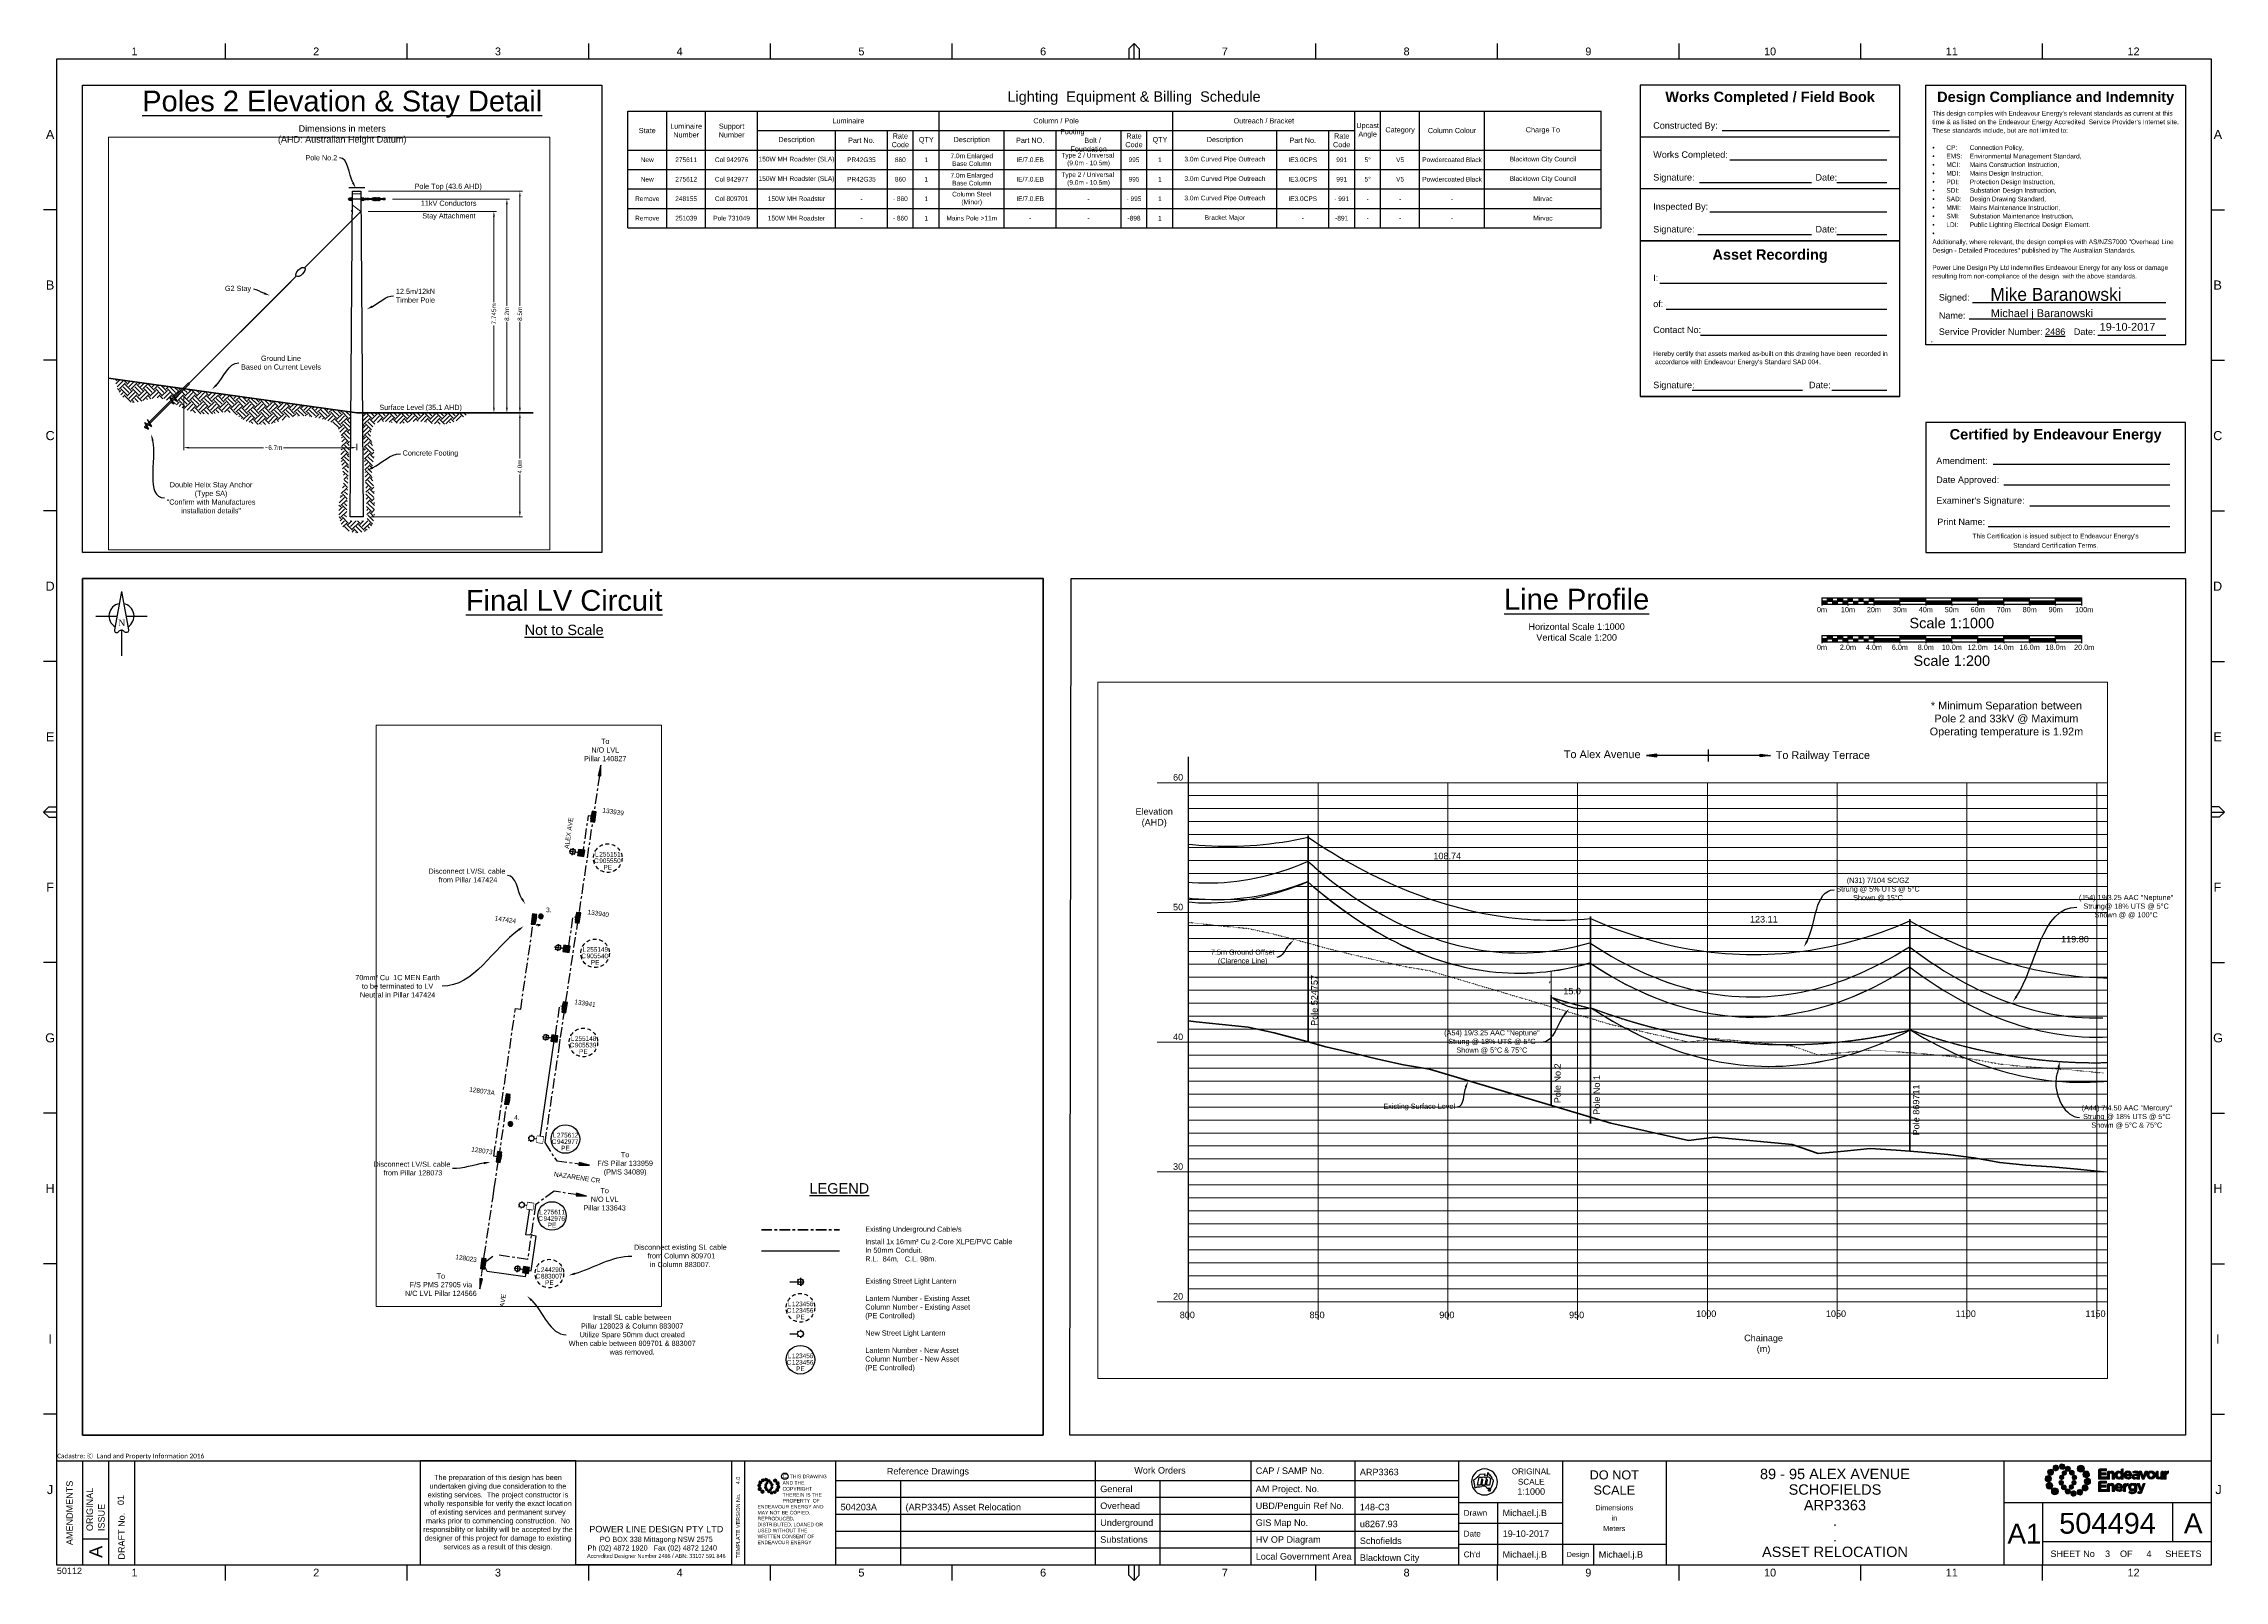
# Paper-space layout '3' of a CAD drawing. Header units: metres. Extents: x -5 to 303752, y -6 to 6268596.
# Drawn here: x -5 to 835, y -6 to 586 of the extents above; entities outside this region: 4.
# The model-space entities are those that its viewports show. They can reach past a viewport. Long polylines and large blocks are cut down to what shows.
import ezdxf
from ezdxf import colors
from ezdxf.entities.mleader import LeaderData, LeaderLine
from ezdxf.enums import TextEntityAlignment as Align
from ezdxf.math import Vec2, Vec3

# ---------------------------------------------------------------- set-up
doc = ezdxf.new("R2010")
doc.units = ezdxf.units.M
doc.set_wipeout_variables(frame=1)
for name, pattern in [('Cable Exist UG', [7, 4, -1, 1, -1]), ('Dash', [5, 3, -2]), ('DASHED', [19.05, 12.7, -6.35]), ('DOT', [6.35, 0, -6.35]), ('HIDDEN', [0.375, 0.25, -0.125])]:
    doc.linetypes.add(name, pattern=pattern)
doc.layers.get('0').update_dxf_attribs({"color": 6})
for name, color, linetype, lineweight in [('_User_LV_Exist', 5, 'Continuous', 25), ('_User_LV_Final', 5, 'Continuous', 25), ('Cadastre Road Names_SP_HV_LV_SL_EXT', 211, 'Continuous', 15), ('Major Elevation Grid and Contour Lines Profile', 7, 'Continuous', 0), ('Major Elevation Grid and Contour Lines Profile Text', 7, 'Continuous', 0), ('Major Station Grid Profile', 7, 'Continuous', 0), ('Major Station Grid Profile Text', 7, 'Continuous', 0), ('Minor Elevation Grid Profile', 7, 'Continuous', 0), ('Notes', 7, 'Continuous', 25), ('Notes  (0.13)', 7, 'Continuous', 13), ('Notes (0.25)', 7, 'Continuous', 25), ('Notes_0.35', 7, 'Continuous', 35), ('Sections span lengths and Marker Balls Profile', 7, 'Continuous', 0), ('Sections span lengths and Marker Balls Profile Text', 7, 'Continuous', 0), ('Structures Profile', 7, 'Continuous', 0)]:
    doc.layers.add(name, color=color, linetype=linetype, lineweight=lineweight)
for name, color, linetype in [('SupportsOH_SP_TR_HV_LV_SL_MOD', 3, 'Continuous'), ('SupportsUG_SP_LV_EXT', 7, 'Continuous'), ('UG_Details_SP_MISC', 7, 'Continuous')]:
    doc.layers.add(name, color=color, linetype=linetype)
doc.layers.add('Viewports', color=6, linetype='Continuous', plot=False)
doc.styles.add('ARIAL', font='arial.ttf', dxfattribs={"height": 2})
doc.styles.add('iecARIAL', font='arial.ttf', dxfattribs={"height": 2})
doc.styles.add('iecNAME', font='times.ttf')
doc.styles.add('POLE_LABEL', font='arial.ttf', dxfattribs={"height": 2})
doc.styles.add('SL_LABEL', font='arial.ttf', dxfattribs={"height": 2})
doc.styles.get("Standard").update_dxf_attribs({"font": 'arial.ttf'})
doc.linetypes.add('Cable o', pattern='A,4,-0.01,["O",Standard,S=1.5,R=0,X=0,Y=-0.75],-1.6', length=5.61)
doc.dimstyles.new('1.8mm_1_50 (Earthing)', dxfattribs={"dimtxt": 0.09, "dimasz": 0.1, "dimexe": 0.05, "dimexo": 0.15, "dimgap": 0.025, "dimtad": 0, "dimtoh": 1, "dimdec": 3, "dimlfac": -1, "dimzin": 12, "dimdsep": 46, "dimtxsty": 'Standard', "dimcen": 1, "dimclrd": 7, "dimclre": 7, "dimclrt": 7, "dimadec": 3, "dimazin": 2, "dimtfac": 1, "dimtdec": 3, "dimtmove": 0, "dimatfit": 3, "dimfxl": 1, "dimtolj": 1, "dimtzin": 0, "dimlwd": -1, "dimlwe": -1, "dimarcsym": 0})
doc.dimstyles.new('Pole Scale', dxfattribs={"dimtxt": 0.085, "dimasz": 0.1, "dimexe": 0.1, "dimexo": 0.3, "dimgap": 0.15, "dimtad": 0, "dimlfac": -1, "dimzin": 12, "dimdsep": 46, "dimtxsty": 'Standard', "dimcen": 1, "dimclrd": 256, "dimclre": 256, "dimclrt": 256, "dimadec": 0, "dimazin": 3, "dimtfac": 1, "dimtmove": 0, "dimatfit": 3, "dimfxl": 0, "dimtolj": 1, "dimtzin": 0, "dimlwd": -1, "dimlwe": -1, "dimarcsym": 0})
pattern_1 = [(315, (0, 0), (0.449012806053, -1e-16), [0.3175, -0.3175]), (315, (0.0842, 0.0842), (0.449012806053, -1e-16), [0.3175, -0.3175]), (315, (0.16838, 0.16838), (0.449012806053, -1e-16), [0.3175, -0.3175]), (45, (0.2245, 0.16838), (1e-16, 0.449012806053), [0.3175, -0.3175]), (45, (0.3087, 0.0842), (1e-16, 0.449012806053), [0.3175, -0.3175]), (45, (0.3929, -1e-16), (1e-16, 0.449012806053), [0.3175, -0.3175])]

# ---------------------------------------------------------------- blocks, each defined once
blk = doc.blocks.new('*U45')
at = {"layer": 'Notes', "lineweight": -3}
for p, q in [((31.61, 102.5), (96, 102.5)), ((34.52, 91.25), (95, 91.25)), ((22.83, 82.5), (66, 82.5)), ((75.75, 82.5), (95, 82.5)), ((26.82, 71.25), (95, 71.25)), ((22.24, 62.5), (66, 62.5)), ((75.75, 62.5), (95, 62.5)), ((7.5, 43.75), (95, 43.75)), ((10, 33.75), (95, 33.75)), ((23.25, 23.75), (95, 23.75)), ((20, 2.5), (62.5, 2.5)), ((73.75, 2.5), (95, 2.5))]:
    blk.add_line(p, q, dxfattribs=at)
at = {"layer": 'Notes'}
for p, q in [((100, 100), (0, 100)), ((100, 80), (0, 80)), ((100, 60), (0, 60)), ((100, 0), (0, 0))]:
    blk.add_line(p, q, dxfattribs=at)
for points in [[(0, 60), (100, 60), (100, 120), (0, 120)], [(0, 0), (100, 0), (100, 60), (0, 60)]]:
    blk.add_lwpolyline(points, close=True, dxfattribs=at)
at = {"layer": 'Notes', "ltscale": 10}
for s, p in [('Works Completed:', (5, 91.25)), ('Signature:', (5, 82.5)), ('Date:', (67.5, 82.5)), ('Inspected By:', (5, 71.25)), ('Signature:', (5, 62.5)), ('Date:', (67.5, 62.5)), ('I:', (5, 43.75)), ('of:', (5, 33.75)), ('Contact No:', (5, 23.75)), ('Signature:', (5, 2.5)), ('Date:', (65, 2.5))]:
    blk.add_text(s, height=2.5, dxfattribs=at).set_placement(p, align=Align.BOTTOM_LEFT)
at = {"layer": 'Notes', "ltscale": 10, "char_height": 4, "attachment_point": 2}
for s, insert in [('{\\fArial|b1|i0|c0|p34;Works Completed / Field Book}', (50, 117.5)), ('{\\fArial|b1|i0|c0|p34;Asset Recording}', (50.01, 56.75))]:
    blk.add_mtext(s, dxfattribs=dict(at, insert=insert))
at = {"layer": 'Notes', "ltscale": 10, "insert": (5, 102.46), "char_height": 2.5, "width": 24.8465, "attachment_point": 7}
blk.add_mtext('Constructed By:', dxfattribs=at)
at = {"layer": 'Notes', "insert": (5, 17.5), "char_height": 2, "attachment_point": 1}
blk.add_mtext("{\\H0.9x;Hereby certify that assets marked as-built on this drawing have been  recorded in\\P accordance with Endeavour Energy's Standard SAD 004}.", dxfattribs=at)
blk = doc.blocks.new('Certfied by Endeavour Energy')
at = {"layer": 'Notes', "lineweight": -3}
for p, q in [((26, 34), (94, 34)), ((30, 26), (94, 26)), ((40, 18), (94, 18)), ((24, 10), (94, 10))]:
    blk.add_line(p, q, dxfattribs=at)
at = {"layer": 'Notes'}
blk.add_lwpolyline([(0, 0), (100, 0), (100, 50), (0, 50)], close=True, dxfattribs=at)
at = {"layer": 'Notes', "ltscale": 10, "insert": (50, 47.5), "char_height": 4, "attachment_point": 2}
blk.add_mtext('{\\fArial|b1|i0|c0|p34;Certified by Endeavour Energy}', dxfattribs=at)
at = {"layer": 'Notes', "char_height": 2.5, "attachment_point": 7}
for s, insert, width in [('Amendment:', (4, 34), 19.80559345), ('Date Approved:', (4, 26), 32), ("Examiner's Signature:", (4, 18), 50), ('Print Name:', (4.403783, 10.5), 23.596217)]:
    blk.add_mtext(s, dxfattribs=dict(at, insert=insert, width=width))
at = {"layer": 'Notes', "lineweight": -3, "insert": (50, 4.5), "char_height": 1.8, "attachment_point": 5, "line_spacing_factor": 1.2}
blk.add_mtext("This Certification is issued subject to Endeavour Energy's \\PStandard Certification Terms.", dxfattribs=at)
blk = doc.blocks.new('EE_LOGO_SMALL')
at = {"layer": 'Notes'}
h = blk.add_hatch(color=256, dxfattribs=at)
edge = h.paths.add_edge_path()
edge.add_spline(control_points=[(-8.4, 2), (-9.2, 2), (-9.8, 1.4), (-9.8, 0.7), (-9.9, -0.1), (-9.3, -0.7), (-8.6, -0.8), (-7.8, -0.8), (-7.2, -0.2), (-7.1, 0.5), (-7.1, 1.3), (-7.7, 1.9), (-8.4, 2)], knot_values=[0, 0, 0, 0, 1, 1, 1, 2, 2, 2, 3, 3, 3, 4, 4, 4, 4], degree=3, periodic=0)
h = blk.add_hatch(color=256, dxfattribs=at)
edge = h.paths.add_edge_path()
edge.add_spline(control_points=[(-6.8, 4.5), (-7.4, 4.8), (-8.2, 4.6), (-8.6, 4), (-8.9, 3.4), (-8.7, 2.6), (-8.1, 2.2), (-7.5, 1.9), (-6.7, 2.1), (-6.3, 2.7), (-6, 3.3), (-6.2, 4.1), (-6.8, 4.5)], knot_values=[0, 0, 0, 0, 1, 1, 1, 2, 2, 2, 3, 3, 3, 4, 4, 4, 4], degree=3, periodic=0)
h = blk.add_hatch(color=256, dxfattribs=at)
edge = h.paths.add_edge_path()
edge.add_spline(control_points=[(-4.2, 5.9), (-4.6, 6.5), (-5.3, 6.6), (-5.9, 6.3), (-6.4, 5.9), (-6.6, 5.1), (-6.2, 4.6), (-5.9, 4), (-5.1, 3.8), (-4.6, 4.2), (-4, 4.6), (-3.8, 5.3), (-4.2, 5.9)], knot_values=[0, 0, 0, 0, 1, 1, 1, 2, 2, 2, 3, 3, 3, 4, 4, 4, 4], degree=3, periodic=0)
h = blk.add_hatch(color=256, dxfattribs=at)
edge = h.paths.add_edge_path()
edge.add_spline(control_points=[(-1.3, 5.9), (-1.4, 6.5), (-2, 7), (-2.6, 6.9), (-3.3, 6.9), (-3.7, 6.3), (-3.7, 5.6), (-3.6, 5), (-3, 4.5), (-2.4, 4.6), (-1.7, 4.7), (-1.3, 5.2), (-1.3, 5.9)], knot_values=[0, 0, 0, 0, 1, 1, 1, 2, 2, 2, 3, 3, 3, 4, 4, 4, 4], degree=3, periodic=0)
h = blk.add_hatch(color=256, dxfattribs=at)
edge = h.paths.add_edge_path()
edge.add_spline(control_points=[(-2.5, 2.1), (-3, 2.2), (-3.5, 1.9), (-3.6, 1.3), (-3.7, 0.8), (-3.4, 0.3), (-2.9, 0.2), (-2.4, 0.1), (-1.9, 0.4), (-1.8, 0.9), (-1.7, 1.5), (-2, 2), (-2.5, 2.1)], knot_values=[0, 0, 0, 0, 1, 1, 1, 2, 2, 2, 3, 3, 3, 4, 4, 4, 4], degree=3, periodic=0)
h = blk.add_hatch(color=256, dxfattribs=at)
edge = h.paths.add_edge_path()
edge.add_spline(control_points=[(1, 4.9), (1, 4.3), (0.5, 3.8), (-0.1, 3.8), (-0.7, 3.8), (-1.2, 4.3), (-1.2, 4.9), (-1.2, 5.5), (-0.7, 6), (-0.1, 6), (0.5, 6), (1, 5.5), (1, 4.9)], knot_values=[0, 0, 0, 0, 1, 1, 1, 2, 2, 2, 3, 3, 3, 4, 4, 4, 4], degree=3, periodic=0)
edge = h.paths.add_edge_path()
edge.add_spline(control_points=[(-1.4, 4), (-1.9, 4.1), (-2.4, 3.8), (-2.5, 3.3), (-2.6, 2.7), (-2.3, 2.2), (-1.8, 2.1), (-1.3, 2), (-0.7, 2.3), (-0.6, 2.9), (-0.5, 3.4), (-0.9, 3.9), (-1.4, 4)], knot_values=[0, 0, 0, 0, 1, 1, 1, 2, 2, 2, 3, 3, 3, 4, 4, 4, 4], degree=3, periodic=0)
h = blk.add_hatch(color=256, dxfattribs=at)
edge = h.paths.add_edge_path()
edge.add_spline(control_points=[(2.3, 2.4), (2.8, 2.8), (2.8, 3.4), (2.4, 3.9), (2, 4.3), (1.4, 4.3), (0.9, 3.9), (0.5, 3.6), (0.5, 2.9), (0.9, 2.5), (1.2, 2), (1.9, 2), (2.3, 2.4)], knot_values=[0, 0, 0, 0, 1, 1, 1, 2, 2, 2, 3, 3, 3, 4, 4, 4, 4], degree=3, periodic=0)
edge = h.paths.add_edge_path()
edge.add_spline(control_points=[(1, 4.9), (1, 4.3), (0.5, 3.8), (-0.1, 3.8), (-0.7, 3.8), (-1.2, 4.3), (-1.2, 4.9), (-1.2, 5.5), (-0.7, 6), (-0.1, 6), (0.5, 6), (1, 5.5), (1, 4.9)], knot_values=[0, 0, 0, 0, 1, 1, 1, 2, 2, 2, 3, 3, 3, 4, 4, 4, 4], degree=3, periodic=0)
h = blk.add_hatch(color=256, dxfattribs=at)
edge = h.paths.add_edge_path()
edge.add_spline(control_points=[(1, 4.9), (1, 4.3), (0.5, 3.8), (-0.1, 3.8), (-0.7, 3.8), (-1.2, 4.3), (-1.2, 4.9), (-1.2, 5.5), (-0.7, 6), (-0.1, 6), (0.5, 6), (1, 5.5), (1, 4.9)], knot_values=[0, 0, 0, 0, 1, 1, 1, 2, 2, 2, 3, 3, 3, 4, 4, 4, 4], degree=3, periodic=0)
edge = h.paths.add_edge_path(flags=16)
edge.add_spline(control_points=[(1, 4.9), (1, 4.3), (0.5, 3.8), (-0.1, 3.8), (-0.7, 3.8), (-1.2, 4.3), (-1.2, 4.9), (-1.2, 5.5), (-0.7, 6), (-0.1, 6), (0.5, 6), (1, 5.5), (1, 4.9)], knot_values=[0, 0, 0, 0, 1, 1, 1, 2, 2, 2, 3, 3, 3, 4, 4, 4, 4], degree=3, periodic=0)
h = blk.add_hatch(color=256, dxfattribs=at)
edge = h.paths.add_edge_path()
edge.add_spline(control_points=[(3, 0.2), (3.5, 0.3), (3.8, 0.9), (3.7, 1.4), (3.6, 1.9), (3, 2.3), (2.5, 2.1), (1.9, 2), (1.6, 1.4), (1.8, 0.9), (1.9, 0.4), (2.5, 0.1), (3, 0.2)], knot_values=[0, 0, 0, 0, 1, 1, 1, 2, 2, 2, 3, 3, 3, 4, 4, 4, 4], degree=3, periodic=0)
h = blk.add_hatch(color=256, dxfattribs=at)
edge = h.paths.add_edge_path()
edge.add_spline(control_points=[(7, 4.9), (7, 4), (6.3, 3.4), (5.5, 3.4), (4.6, 3.4), (4, 4), (4, 4.9), (4, 5.7), (4.6, 6.4), (5.5, 6.4), (6.3, 6.4), (7, 5.7), (7, 4.9)], knot_values=[0, 0, 0, 0, 1, 1, 1, 2, 2, 2, 3, 3, 3, 4, 4, 4, 4], degree=3, periodic=0)
h = blk.add_hatch(color=256, dxfattribs=at)
edge = h.paths.add_edge_path()
edge.add_spline(control_points=[(8.4, 1.1), (9.1, 1.5), (9.4, 2.3), (9.1, 3), (8.8, 3.7), (7.9, 4.1), (7.2, 3.8), (6.5, 3.4), (6.2, 2.6), (6.5, 1.9), (6.8, 1.2), (7.7, 0.8), (8.4, 1.1)], knot_values=[0, 0, 0, 0, 1, 1, 1, 2, 2, 2, 3, 3, 3, 4, 4, 4, 4], degree=3, periodic=0)
h = blk.add_hatch(color=256, dxfattribs=at)
edge = h.paths.add_edge_path()
edge.add_spline(control_points=[(8.3, -1.9), (9, -1.9), (9.7, -1.4), (9.7, -0.6), (9.7, 0.1), (9.2, 0.8), (8.4, 0.8), (7.7, 0.8), (7, 0.3), (7, -0.5), (6.9, -1.2), (7.5, -1.9), (8.3, -1.9)], knot_values=[0, 0, 0, 0, 1, 1, 1, 2, 2, 2, 3, 3, 3, 4, 4, 4, 4], degree=3, periodic=0)
h = blk.add_hatch(color=256, dxfattribs=at)
edge = h.paths.add_edge_path()
edge.add_spline(control_points=[(-8.5, -1.1), (-9.2, -1.4), (-9.6, -2.3), (-9.3, -3), (-8.9, -3.7), (-8.1, -4), (-7.4, -3.7), (-6.7, -3.4), (-6.3, -2.5), (-6.6, -1.8), (-7, -1.1), (-7.8, -0.8), (-8.5, -1.1)], knot_values=[0, 0, 0, 0, 1, 1, 1, 2, 2, 2, 3, 3, 3, 4, 4, 4, 4], degree=3, periodic=0)
h = blk.add_hatch(color=256, dxfattribs=at)
edge = h.paths.add_edge_path()
edge.add_spline(control_points=[(-7.1, -4.8), (-7.1, -4), (-6.5, -3.3), (-5.6, -3.3), (-4.8, -3.3), (-4.1, -4), (-4.1, -4.8), (-4.1, -5.7), (-4.8, -6.3), (-5.6, -6.3), (-6.5, -6.3), (-7.1, -5.7), (-7.1, -4.8)], knot_values=[0, 0, 0, 0, 1, 1, 1, 2, 2, 2, 3, 3, 3, 4, 4, 4, 4], degree=3, periodic=0)
h = blk.add_hatch(color=256, dxfattribs=at)
edge = h.paths.add_edge_path()
edge.add_spline(control_points=[(-3.1, -0.2), (-3.7, -0.3), (-4, -0.8), (-3.8, -1.4), (-3.7, -1.9), (-3.2, -2.2), (-2.6, -2.1), (-2.1, -1.9), (-1.8, -1.4), (-1.9, -0.9), (-2.1, -0.3), (-2.6, 0), (-3.1, -0.2)], knot_values=[0, 0, 0, 0, 1, 1, 1, 2, 2, 2, 3, 3, 3, 4, 4, 4, 4], degree=3, periodic=0)
h = blk.add_hatch(color=256, dxfattribs=at)
edge = h.paths.add_edge_path()
edge.add_spline(control_points=[(-2.5, -2.3), (-2.9, -2.7), (-3, -3.4), (-2.6, -3.8), (-2.2, -4.2), (-1.5, -4.3), (-1.1, -3.9), (-0.7, -3.5), (-0.6, -2.8), (-1, -2.4), (-1.4, -2), (-2, -1.9), (-2.5, -2.3)], knot_values=[0, 0, 0, 0, 1, 1, 1, 2, 2, 2, 3, 3, 3, 4, 4, 4, 4], degree=3, periodic=0)
h = blk.add_hatch(color=256, dxfattribs=at)
edge = h.paths.add_edge_path()
edge.add_spline(control_points=[(-1.2, -4.8), (-1.2, -4.2), (-0.7, -3.7), (-0.1, -3.7), (0.5, -3.7), (1, -4.2), (1, -4.8), (1, -5.4), (0.5, -5.9), (-0.1, -5.9), (-0.7, -5.9), (-1.2, -5.4), (-1.2, -4.8)], knot_values=[0, 0, 0, 0, 1, 1, 1, 2, 2, 2, 3, 3, 3, 4, 4, 4, 4], degree=3, periodic=0)
h = blk.add_hatch(color=256, dxfattribs=at)
edge = h.paths.add_edge_path()
edge.add_spline(control_points=[(1.2, -3.9), (1.7, -4.1), (2.2, -3.7), (2.3, -3.2), (2.5, -2.7), (2.1, -2.2), (1.6, -2.1), (1.1, -2), (0.6, -2.3), (0.5, -2.8), (0.4, -3.3), (0.7, -3.8), (1.2, -3.9)], knot_values=[0, 0, 0, 0, 1, 1, 1, 2, 2, 2, 3, 3, 3, 4, 4, 4, 4], degree=3, periodic=0)
h = blk.add_hatch(color=256, dxfattribs=at)
edge = h.paths.add_edge_path()
edge.add_spline(control_points=[(1.2, -5.8), (1.3, -6.5), (1.8, -6.9), (2.5, -6.9), (3.1, -6.8), (3.6, -6.2), (3.5, -5.6), (3.4, -5), (2.9, -4.5), (2.2, -4.6), (1.6, -4.6), (1.1, -5.2), (1.2, -5.8)], knot_values=[0, 0, 0, 0, 1, 1, 1, 2, 2, 2, 3, 3, 3, 4, 4, 4, 4], degree=3, periodic=0)
h = blk.add_hatch(color=256, dxfattribs=at)
edge = h.paths.add_edge_path()
edge.add_spline(control_points=[(2.4, -2), (2.9, -2.1), (3.4, -1.8), (3.5, -1.3), (3.6, -0.8), (3.3, -0.3), (2.8, -0.2), (2.2, -0.1), (1.7, -0.4), (1.6, -0.9), (1.5, -1.4), (1.8, -1.9), (2.4, -2)], knot_values=[0, 0, 0, 0, 1, 1, 1, 2, 2, 2, 3, 3, 3, 4, 4, 4, 4], degree=3, periodic=0)
h = blk.add_hatch(color=256, dxfattribs=at)
edge = h.paths.add_edge_path()
edge.add_spline(control_points=[(4, -5.8), (4.4, -6.4), (5.2, -6.6), (5.7, -6.2), (6.3, -5.8), (6.5, -5.1), (6.1, -4.5), (5.7, -4), (5, -3.8), (4.4, -4.2), (3.8, -4.5), (3.7, -5.3), (4, -5.8)], knot_values=[0, 0, 0, 0, 1, 1, 1, 2, 2, 2, 3, 3, 3, 4, 4, 4, 4], degree=3, periodic=0)
h = blk.add_hatch(color=256, dxfattribs=at)
edge = h.paths.add_edge_path()
edge.add_spline(control_points=[(6.7, -4.4), (7.3, -4.8), (8.1, -4.6), (8.4, -4), (8.8, -3.3), (8.6, -2.6), (8, -2.2), (7.3, -1.8), (6.6, -2.1), (6.2, -2.7), (5.8, -3.3), (6, -4.1), (6.7, -4.4)], knot_values=[0, 0, 0, 0, 1, 1, 1, 2, 2, 2, 3, 3, 3, 4, 4, 4, 4], degree=3, periodic=0)
at = {"layer": 'Notes', "lineweight": 0}
for points in [[(1.8, 2.1), (1.8, 2.1)], [(-2, -2.1), (-2, -2.1)]]:
    blk.add_lwpolyline(points, dxfattribs=at)
for points in [[(-8.4, 2), (-9.2, 2), (-9.8, 1.4), (-9.8, 0.7), (-9.9, -0.1), (-9.3, -0.7), (-8.6, -0.8), (-7.8, -0.8), (-7.2, -0.2), (-7.1, 0.5), (-7.1, 1.3), (-7.7, 1.9), (-8.4, 2)], [(-6.8, 4.5), (-7.4, 4.8), (-8.2, 4.6), (-8.6, 4), (-8.9, 3.4), (-8.7, 2.6), (-8.1, 2.2), (-7.5, 1.9), (-6.7, 2.1), (-6.3, 2.7), (-6, 3.3), (-6.2, 4.1), (-6.8, 4.5)], [(-4.2, 5.9), (-4.6, 6.5), (-5.3, 6.6), (-5.9, 6.3), (-6.4, 5.9), (-6.6, 5.1), (-6.2, 4.6), (-5.9, 4), (-5.1, 3.8), (-4.6, 4.2), (-4, 4.6), (-3.8, 5.3), (-4.2, 5.9)], [(-1.3, 5.9), (-1.4, 6.5), (-2, 7), (-2.6, 6.9), (-3.3, 6.9), (-3.7, 6.3), (-3.7, 5.6), (-3.6, 5), (-3, 4.5), (-2.4, 4.6), (-1.7, 4.7), (-1.3, 5.2), (-1.3, 5.9)], [(-2.5, 2.1), (-3, 2.2), (-3.5, 1.9), (-3.6, 1.3), (-3.7, 0.8), (-3.4, 0.3), (-2.9, 0.2), (-2.4, 0.1), (-1.9, 0.4), (-1.8, 0.9), (-1.7, 1.5), (-2, 2), (-2.5, 2.1)], [(-1.4, 4), (-1.9, 4.1), (-2.4, 3.8), (-2.5, 3.3), (-2.6, 2.7), (-2.3, 2.2), (-1.8, 2.1), (-1.3, 2), (-0.7, 2.3), (-0.6, 2.9), (-0.5, 3.4), (-0.9, 3.9), (-1.4, 4)], [(1, 4.9), (1, 4.3), (0.5, 3.8), (-0.1, 3.8), (-0.7, 3.8), (-1.2, 4.3), (-1.2, 4.9), (-1.2, 5.5), (-0.7, 6), (-0.1, 6), (0.5, 6), (1, 5.5), (1, 4.9)], [(1, 4.9), (1, 4.3), (0.5, 3.8), (-0.1, 3.8), (-0.7, 3.8), (-1.2, 4.3), (-1.2, 4.9), (-1.2, 5.5), (-0.7, 6), (-0.1, 6), (0.5, 6), (1, 5.5), (1, 4.9)], [(2.3, 2.4), (2.8, 2.8), (2.8, 3.4), (2.4, 3.9), (2, 4.3), (1.4, 4.3), (0.9, 3.9), (0.5, 3.6), (0.5, 2.9), (0.9, 2.5), (1.2, 2), (1.9, 2), (2.3, 2.4)], [(3, 0.2), (3.5, 0.3), (3.8, 0.9), (3.7, 1.4), (3.6, 1.9), (3, 2.3), (2.5, 2.1), (1.9, 2), (1.6, 1.4), (1.8, 0.9), (1.9, 0.4), (2.5, 0.1), (3, 0.2)], [(7, 4.9), (7, 4), (6.3, 3.4), (5.5, 3.4), (4.6, 3.4), (4, 4), (4, 4.9), (4, 5.7), (4.6, 6.4), (5.5, 6.4), (6.3, 6.4), (7, 5.7), (7, 4.9)], [(8.4, 1.1), (9.1, 1.5), (9.4, 2.3), (9.1, 3), (8.8, 3.7), (7.9, 4.1), (7.2, 3.8), (6.5, 3.4), (6.2, 2.6), (6.5, 1.9), (6.8, 1.2), (7.7, 0.8), (8.4, 1.1)], [(8.3, -1.9), (9, -1.9), (9.7, -1.4), (9.7, -0.6), (9.7, 0.1), (9.2, 0.8), (8.4, 0.8), (7.7, 0.8), (7, 0.3), (7, -0.5), (6.9, -1.2), (7.5, -1.9), (8.3, -1.9)], [(-8.5, -1.1), (-9.2, -1.4), (-9.6, -2.3), (-9.3, -3), (-8.9, -3.7), (-8.1, -4), (-7.4, -3.7), (-6.7, -3.4), (-6.3, -2.5), (-6.6, -1.8), (-7, -1.1), (-7.8, -0.8), (-8.5, -1.1)], [(-7.1, -4.8), (-7.1, -4), (-6.5, -3.3), (-5.6, -3.3), (-4.8, -3.3), (-4.1, -4), (-4.1, -4.8), (-4.1, -5.7), (-4.8, -6.3), (-5.6, -6.3), (-6.5, -6.3), (-7.1, -5.7), (-7.1, -4.8)], [(-3.1, -0.2), (-3.7, -0.3), (-4, -0.8), (-3.8, -1.4), (-3.7, -1.9), (-3.2, -2.2), (-2.6, -2.1), (-2.1, -1.9), (-1.8, -1.4), (-1.9, -0.9), (-2.1, -0.3), (-2.6, 0), (-3.1, -0.2)], [(-2.5, -2.3), (-2.9, -2.7), (-3, -3.4), (-2.6, -3.8), (-2.2, -4.2), (-1.5, -4.3), (-1.1, -3.9), (-0.7, -3.5), (-0.6, -2.8), (-1, -2.4), (-1.4, -2), (-2, -1.9), (-2.5, -2.3)], [(-1.2, -4.8), (-1.2, -4.2), (-0.7, -3.7), (-0.1, -3.7), (0.5, -3.7), (1, -4.2), (1, -4.8), (1, -5.4), (0.5, -5.9), (-0.1, -5.9), (-0.7, -5.9), (-1.2, -5.4), (-1.2, -4.8)], [(1.2, -3.9), (1.7, -4.1), (2.2, -3.7), (2.3, -3.2), (2.5, -2.7), (2.1, -2.2), (1.6, -2.1), (1.1, -2), (0.6, -2.3), (0.5, -2.8), (0.4, -3.3), (0.7, -3.8), (1.2, -3.9)], [(1.2, -5.8), (1.3, -6.5), (1.8, -6.9), (2.5, -6.9), (3.1, -6.8), (3.6, -6.2), (3.5, -5.6), (3.4, -5), (2.9, -4.5), (2.2, -4.6), (1.6, -4.6), (1.1, -5.2), (1.2, -5.8)], [(2.4, -2), (2.9, -2.1), (3.4, -1.8), (3.5, -1.3), (3.6, -0.8), (3.3, -0.3), (2.8, -0.2), (2.2, -0.1), (1.7, -0.4), (1.6, -0.9), (1.5, -1.4), (1.8, -1.9), (2.4, -2)], [(4, -5.8), (4.4, -6.4), (5.2, -6.6), (5.7, -6.2), (6.3, -5.8), (6.5, -5.1), (6.1, -4.5), (5.7, -4), (5, -3.8), (4.4, -4.2), (3.8, -4.5), (3.7, -5.3), (4, -5.8)], [(6.7, -4.4), (7.3, -4.8), (8.1, -4.6), (8.4, -4), (8.8, -3.3), (8.6, -2.6), (8, -2.2), (7.3, -1.8), (6.6, -2.1), (6.2, -2.7), (5.8, -3.3), (6, -4.1), (6.7, -4.4)]]:
    blk.add_open_spline(points, degree=3, knots=[0, 0, 0, 0, 1, 1, 1, 2, 2, 2, 3, 3, 3, 4, 4, 4, 4], dxfattribs=at)
blk = doc.blocks.new('EE_COPYRIGHT_A1')
at = {"layer": 'Notes'}
blk.add_circle((9.53, -0.82), 1.15, dxfattribs=at)
at = {"xscale": 0.4, "yscale": 0.4, "zscale": 0.4}
blk.add_blockref('EE_LOGO_SMALL', (3.96, -4.29), dxfattribs=at)
at = {"layer": 'Notes', "insert": (0, 0), "char_height": 1.25, "width": 24.1208, "attachment_point": 1, "style": 'ARIAL'}
blk.add_mtext('\\pt8.75;               ^I{\\H1.2x;C } THIS DRAWING\\P\\pi-8.75,l8.75,t8.75,20;       ^IAND THE ^I\\P\\pi0,t8.75;COPYRIGHT\\P\\pi-8.75,t1.25,8.75;^I^ITHEREIN IS THE PROPERTY  OF \\P\\pi0,l0,t1.25;ENDEAVOUR ENERGY AND MAY NOT BE COPIED, REPRODUCED, DISTRIBUTED, LOANED OR USED WITHOUT THE WRITTEN CONSENT OF ENDEAVOUR ENERGY', dxfattribs=at)
blk = doc.blocks.new('EE_LOGO')
h = blk.add_hatch(color=256)
edge = h.paths.add_edge_path()
edge.add_spline(control_points=[(-25.34, 1.94), (-26.08, 1.98), (-26.72, 1.41), (-26.77, 0.66), (-26.81, -0.09), (-26.24, -0.72), (-25.49, -0.77), (-24.74, -0.81), (-24.1, -0.24), (-24.06, 0.51), (-24.02, 1.25), (-24.59, 1.89), (-25.34, 1.94)], knot_values=[0, 0, 0, 0, 1, 1, 1, 2, 2, 2, 3, 3, 3, 4, 4, 4, 4], degree=3, periodic=0)
h = blk.add_hatch(color=256)
edge = h.paths.add_edge_path()
edge.add_spline(control_points=[(-23.73, 4.46), (-24.34, 4.81), (-25.13, 4.61), (-25.49, 3.99), (-25.85, 3.38), (-25.64, 2.59), (-25.03, 2.23), (-24.41, 1.87), (-23.63, 2.08), (-23.27, 2.69), (-22.91, 3.31), (-23.12, 4.1), (-23.73, 4.46)], knot_values=[0, 0, 0, 0, 1, 1, 1, 2, 2, 2, 3, 3, 3, 4, 4, 4, 4], degree=3, periodic=0)
h = blk.add_hatch(color=256)
edge = h.paths.add_edge_path()
edge.add_spline(control_points=[(-21.12, 5.87), (-21.48, 6.44), (-22.24, 6.61), (-22.81, 6.24), (-23.37, 5.88), (-23.54, 5.12), (-23.17, 4.55), (-22.81, 3.98), (-22.05, 3.82), (-21.48, 4.19), (-20.92, 4.55), (-20.75, 5.31), (-21.12, 5.87)], knot_values=[0, 0, 0, 0, 1, 1, 1, 2, 2, 2, 3, 3, 3, 4, 4, 4, 4], degree=3, periodic=0)
h = blk.add_hatch(color=256)
edge = h.paths.add_edge_path()
edge.add_spline(control_points=[(-19.43, 2.06), (-19.94, 2.17), (-20.44, 1.84), (-20.55, 1.33), (-20.66, 0.82), (-20.34, 0.32), (-19.83, 0.21), (-19.32, 0.1), (-18.81, 0.42), (-18.71, 0.93), (-18.59, 1.44), (-18.92, 1.95), (-19.43, 2.06)], knot_values=[0, 0, 0, 0, 1, 1, 1, 2, 2, 2, 3, 3, 3, 4, 4, 4, 4], degree=3, periodic=0)
h = blk.add_hatch(color=256)
edge = h.paths.add_edge_path()
edge.add_spline(control_points=[(-18.27, 5.87), (-18.34, 6.5), (-18.91, 6.97), (-19.54, 6.9), (-20.18, 6.84), (-20.65, 6.27), (-20.58, 5.63), (-20.52, 4.99), (-19.95, 4.53), (-19.31, 4.59), (-18.67, 4.66), (-18.21, 5.23), (-18.27, 5.87)], knot_values=[0, 0, 0, 0, 1, 1, 1, 2, 2, 2, 3, 3, 3, 4, 4, 4, 4], degree=3, periodic=0)
h = blk.add_hatch(color=256)
edge = h.paths.add_edge_path()
edge.add_spline(control_points=[(-15.91, 4.86), (-15.91, 4.26), (-16.4, 3.77), (-17, 3.77), (-17.6, 3.77), (-18.08, 4.26), (-18.08, 4.86), (-18.08, 5.46), (-17.6, 5.95), (-17, 5.95), (-16.4, 5.95), (-15.91, 5.46), (-15.91, 4.86)], knot_values=[0, 0, 0, 0, 1, 1, 1, 2, 2, 2, 3, 3, 3, 4, 4, 4, 4], degree=3, periodic=0)
edge = h.paths.add_edge_path()
edge.add_spline(control_points=[(-18.29, 3.97), (-18.8, 4.08), (-19.3, 3.76), (-19.41, 3.25), (-19.52, 2.74), (-19.2, 2.23), (-18.69, 2.12), (-18.18, 2.01), (-17.67, 2.33), (-17.56, 2.84), (-17.45, 3.35), (-17.78, 3.86), (-18.29, 3.97)], knot_values=[0, 0, 0, 0, 1, 1, 1, 2, 2, 2, 3, 3, 3, 4, 4, 4, 4], degree=3, periodic=0)
h = blk.add_hatch(color=256)
edge = h.paths.add_edge_path()
edge.add_spline(control_points=[(-14.59, 2.36), (-14.16, 2.75), (-14.12, 3.41), (-14.51, 3.84), (-14.89, 4.27), (-15.55, 4.31), (-15.99, 3.93), (-16.42, 3.54), (-16.46, 2.88), (-16.07, 2.45), (-15.69, 2.01), (-15.02, 1.98), (-14.59, 2.36)], knot_values=[0, 0, 0, 0, 1, 1, 1, 2, 2, 2, 3, 3, 3, 4, 4, 4, 4], degree=3, periodic=0)
edge = h.paths.add_edge_path()
edge.add_spline(control_points=[(-15.91, 4.86), (-15.91, 4.26), (-16.4, 3.77), (-17, 3.77), (-17.6, 3.77), (-18.08, 4.26), (-18.08, 4.86), (-18.08, 5.46), (-17.6, 5.95), (-17, 5.95), (-16.4, 5.95), (-15.91, 5.46), (-15.91, 4.86)], knot_values=[0, 0, 0, 0, 1, 1, 1, 2, 2, 2, 3, 3, 3, 4, 4, 4, 4], degree=3, periodic=0)
h = blk.add_hatch(color=256)
edge = h.paths.add_edge_path()
edge.add_spline(control_points=[(-15.91, 4.86), (-15.91, 4.26), (-16.4, 3.77), (-17, 3.77), (-17.6, 3.77), (-18.08, 4.26), (-18.08, 4.86), (-18.08, 5.46), (-17.6, 5.95), (-17, 5.95), (-16.4, 5.95), (-15.91, 5.46), (-15.91, 4.86)], knot_values=[0, 0, 0, 0, 1, 1, 1, 2, 2, 2, 3, 3, 3, 4, 4, 4, 4], degree=3, periodic=0)
edge = h.paths.add_edge_path(flags=16)
edge.add_spline(control_points=[(-15.91, 4.86), (-15.91, 4.26), (-16.4, 3.77), (-17, 3.77), (-17.6, 3.77), (-18.08, 4.26), (-18.08, 4.86), (-18.08, 5.46), (-17.6, 5.95), (-17, 5.95), (-16.4, 5.95), (-15.91, 5.46), (-15.91, 4.86)], knot_values=[0, 0, 0, 0, 1, 1, 1, 2, 2, 2, 3, 3, 3, 4, 4, 4, 4], degree=3, periodic=0)
h = blk.add_hatch(color=256)
edge = h.paths.add_edge_path()
edge.add_spline(control_points=[(-13.94, 0.18), (-13.41, 0.32), (-13.09, 0.87), (-13.23, 1.4), (-13.37, 1.93), (-13.92, 2.25), (-14.45, 2.11), (-14.98, 1.97), (-15.3, 1.42), (-15.16, 0.89), (-15.02, 0.36), (-14.47, 0.04), (-13.94, 0.18)], knot_values=[0, 0, 0, 0, 1, 1, 1, 2, 2, 2, 3, 3, 3, 4, 4, 4, 4], degree=3, periodic=0)
h = blk.add_hatch(color=256)
edge = h.paths.add_edge_path()
edge.add_spline(control_points=[(-9.93, 4.86), (-9.93, 4.03), (-10.61, 3.35), (-11.44, 3.35), (-12.28, 3.35), (-12.95, 4.03), (-12.95, 4.86), (-12.95, 5.69), (-12.28, 6.37), (-11.44, 6.37), (-10.61, 6.37), (-9.93, 5.69), (-9.93, 4.86)], knot_values=[0, 0, 0, 0, 1, 1, 1, 2, 2, 2, 3, 3, 3, 4, 4, 4, 4], degree=3, periodic=0)
h = blk.add_hatch(color=256)
edge = h.paths.add_edge_path()
edge.add_spline(control_points=[(-8.55, 1.13), (-7.83, 1.45), (-7.5, 2.29), (-7.82, 3.01), (-8.14, 3.73), (-8.98, 4.06), (-9.7, 3.74), (-10.42, 3.42), (-10.75, 2.58), (-10.43, 1.86), (-10.11, 1.14), (-9.27, 0.81), (-8.55, 1.13)], knot_values=[0, 0, 0, 0, 1, 1, 1, 2, 2, 2, 3, 3, 3, 4, 4, 4, 4], degree=3, periodic=0)
h = blk.add_hatch(color=256)
edge = h.paths.add_edge_path()
edge.add_spline(control_points=[(-8.66, -1.92), (-7.91, -1.96), (-7.27, -1.39), (-7.23, -0.64), (-7.19, 0.1), (-7.76, 0.74), (-8.51, 0.78), (-9.25, 0.83), (-9.89, 0.26), (-9.94, -0.49), (-9.98, -1.24), (-9.41, -1.88), (-8.66, -1.92)], knot_values=[0, 0, 0, 0, 1, 1, 1, 2, 2, 2, 3, 3, 3, 4, 4, 4, 4], degree=3, periodic=0)
h = blk.add_hatch(color=256)
edge = h.paths.add_edge_path()
edge.add_spline(control_points=[(-3.85, 0.44), (-3.85, 0.44), (-3.85, 4.25), (-3.85, 4.3), (-3.85, 4.35), (-3.85, 4.86), (-3.29, 4.86), (-2.74, 4.86), (-0.49, 4.86), (-0.49, 4.86), (-0.49, 4.86), (-0.49, 4), (-0.49, 4), (-0.49, 4), (-2.89, 4), (-2.89, 4), (-2.89, 4), (-2.89, 3.1), (-2.89, 3.1), (-2.89, 3.1), (-0.8, 3.1), (-0.8, 3.1), (-0.8, 3.1), (-0.8, 2.23), (-0.8, 2.23), (-0.8, 2.23), (-2.89, 2.23), (-2.89, 2.23), (-2.89, 2.23), (-2.89, 1.31), (-2.89, 1.31), (-2.89, 1.31), (-0.49, 1.31), (-0.49, 1.31), (-0.49, 1.31), (-0.49, 0.44), (-0.49, 0.44), (-0.49, 0.44), (-3.85, 0.44), (-3.85, 0.44)], knot_values=[0, 0, 0, 0, 1, 1, 1, 2, 2, 2, 3, 3, 3, 4, 4, 4, 5, 5, 5, 6, 6, 6, 7, 7, 7, 8, 8, 8, 9, 9, 9, 10, 10, 10, 11, 11, 11, 12, 12, 12, 13, 13, 13, 13], degree=3, periodic=0)
h = blk.add_hatch(color=256)
edge = h.paths.add_edge_path()
edge.add_spline(control_points=[(1.94, 0.44), (1.94, 0.44), (1.94, 2.33), (1.94, 2.33), (1.94, 2.78), (1.73, 3.02), (1.36, 3.02), (1, 3.02), (0.76, 2.78), (0.76, 2.33), (0.76, 2.33), (0.76, 0.44), (0.76, 0.44), (0.76, 0.44), (-0.2, 0.44), (-0.2, 0.44), (-0.2, 0.44), (-0.2, 3.21), (-0.2, 3.27), (-0.2, 3.33), (-0.2, 3.82), (0.36, 3.82), (0.76, 3.82), (0.76, 3.82), (0.76, 3.82), (0.76, 3.82), (0.76, 3.35), (0.76, 3.35), (0.98, 3.63), (1.27, 3.89), (1.75, 3.89), (2.48, 3.89), (2.9, 3.41), (2.9, 2.63), (2.9, 2.63), (2.9, 0.44), (2.9, 0.44), (2.9, 0.44), (1.94, 0.44), (1.94, 0.44)], knot_values=[0, 0, 0, 0, 1, 1, 1, 2, 2, 2, 3, 3, 3, 4, 4, 4, 5, 5, 5, 6, 6, 6, 7, 7, 7, 8, 8, 8, 9, 9, 9, 10, 10, 10, 11, 11, 11, 12, 12, 12, 13, 13, 13, 13], degree=3, periodic=0)
h = blk.add_hatch(color=256)
edge = h.paths.add_edge_path(flags=16)
edge.add_spline(control_points=[(5.8, 2.13), (5.8, 2.69), (5.43, 3.07), (4.98, 3.07), (4.53, 3.07), (4.15, 2.7), (4.15, 2.13), (4.15, 2.13), (4.15, 2.12), (4.15, 2.12), (4.15, 1.56), (4.53, 1.19), (4.98, 1.19), (5.43, 1.19), (5.8, 1.56), (5.8, 2.12), (5.8, 2.12), (5.8, 2.13), (5.8, 2.13)], knot_values=[0, 0, 0, 0, 1, 1, 1, 2, 2, 2, 3, 3, 3, 4, 4, 4, 5, 5, 5, 6, 6, 6, 6], degree=3, periodic=0)
edge = h.paths.add_edge_path()
edge.add_spline(control_points=[(5.79, 0.44), (5.79, 0.44), (5.79, 0.92), (5.79, 0.92), (5.55, 0.6), (5.23, 0.37), (4.73, 0.37), (3.94, 0.37), (3.19, 0.99), (3.19, 2.12), (3.19, 2.12), (3.19, 2.13), (3.19, 2.13), (3.19, 3.26), (3.93, 3.88), (4.73, 3.88), (5.24, 3.88), (5.56, 3.65), (5.79, 3.38), (5.79, 3.38), (5.79, 4.27), (5.79, 4.3), (5.79, 4.34), (5.79, 4.86), (6.34, 4.86), (6.73, 4.86), (6.75, 4.86), (6.75, 4.86), (6.75, 4.86), (6.75, 0.44), (6.75, 0.44), (6.75, 0.44), (5.79, 0.44), (5.79, 0.44)], knot_values=[0, 0, 0, 0, 1, 1, 1, 2, 2, 2, 3, 3, 3, 4, 4, 4, 5, 5, 5, 6, 6, 6, 7, 7, 7, 8, 8, 8, 9, 9, 9, 10, 10, 10, 11, 11, 11, 11], degree=3, periodic=0)
h = blk.add_hatch(color=256)
edge = h.paths.add_edge_path()
edge.add_spline(control_points=[(8.69, 3.89), (7.7, 3.89), (7.01, 3.09), (7.01, 2.13), (7.01, 2.13), (7.01, 2.12), (7.01, 2.12), (7.01, 1.08), (7.77, 0.37), (8.78, 0.37), (9.39, 0.37), (9.85, 0.61), (10.16, 1), (10.16, 1), (9.62, 1.48), (9.62, 1.48), (9.35, 1.24), (9.12, 1.14), (8.79, 1.14), (8.33, 1.13), (8, 1.49), (7.95, 1.86), (7.91, 2.18), (7.93, 2.29), (7.95, 2.43), (8.02, 2.85), (8.29, 3.12), (8.69, 3.12), (9.09, 3.12), (9.34, 2.83), (9.4, 2.4), (9.4, 2.4), (8.14, 2.4), (8.14, 2.4), (8.14, 2.4), (8.12, 1.8), (8.64, 1.8), (9.17, 1.8), (10.32, 1.8), (10.32, 1.8), (10.33, 1.89), (10.34, 1.95), (10.34, 2.04), (10.34, 2.04), (10.34, 2.05), (10.34, 2.05), (10.34, 3.01), (9.82, 3.89), (8.69, 3.89)], knot_values=[0, 0, 0, 0, 1, 1, 1, 2, 2, 2, 3, 3, 3, 4, 4, 4, 5, 5, 5, 6, 6, 6, 7, 7, 7, 8, 8, 8, 9, 9, 9, 10, 10, 10, 11, 11, 11, 12, 12, 12, 13, 13, 13, 14, 14, 14, 15, 15, 15, 16, 16, 16, 16], degree=3, periodic=0)
h = blk.add_hatch(color=256)
edge = h.paths.add_edge_path(flags=16)
edge.add_spline(control_points=[(12.69, 1.8), (12.53, 1.88), (12.31, 1.93), (12.08, 1.93), (11.67, 1.93), (11.42, 1.77), (11.42, 1.46), (11.42, 1.46), (11.42, 1.45), (11.42, 1.45), (11.42, 1.19), (11.63, 1.04), (11.94, 1.04), (12.39, 1.04), (12.69, 1.29), (12.69, 1.63), (12.69, 1.63), (12.69, 1.8), (12.69, 1.8)], knot_values=[0, 0, 0, 0, 1, 1, 1, 2, 2, 2, 3, 3, 3, 4, 4, 4, 5, 5, 5, 6, 6, 6, 6], degree=3, periodic=0)
edge = h.paths.add_edge_path()
edge.add_spline(control_points=[(12.67, 0.44), (12.67, 0.44), (12.67, 0.81), (12.67, 0.81), (12.44, 0.55), (12.12, 0.38), (11.65, 0.38), (11.01, 0.38), (10.49, 0.74), (10.49, 1.41), (10.49, 1.41), (10.49, 1.42), (10.49, 1.42), (10.49, 2.16), (11.05, 2.5), (11.85, 2.5), (12.19, 2.5), (12.44, 2.45), (12.68, 2.37), (12.68, 2.37), (12.68, 2.42), (12.68, 2.42), (12.68, 2.82), (12.43, 3.07), (11.95, 3.07), (11.59, 3.07), (11.33, 3), (11.02, 2.89), (11.02, 2.89), (10.78, 3.62), (10.78, 3.62), (11.15, 3.78), (11.52, 3.89), (12.09, 3.89), (13.14, 3.89), (13.6, 3.35), (13.6, 2.43), (13.6, 2.43), (13.6, 0.44), (13.6, 0.44), (13.6, 0.44), (12.67, 0.44), (12.67, 0.44)], knot_values=[0, 0, 0, 0, 1, 1, 1, 2, 2, 2, 3, 3, 3, 4, 4, 4, 5, 5, 5, 6, 6, 6, 7, 7, 7, 8, 8, 8, 9, 9, 9, 10, 10, 10, 11, 11, 11, 12, 12, 12, 13, 13, 13, 14, 14, 14, 14], degree=3, periodic=0)
h = blk.add_hatch(color=256)
edge = h.paths.add_edge_path()
edge.add_spline(control_points=[(15.71, 0.44), (15.71, 0.44), (14.84, 0.44), (14.84, 0.44), (14.84, 0.44), (13.51, 3.83), (13.51, 3.83), (13.51, 3.83), (14.53, 3.83), (14.53, 3.83), (14.53, 3.83), (15.28, 1.58), (15.28, 1.58), (15.28, 1.58), (15.86, 3.3), (15.86, 3.3), (15.86, 3.3), (16.02, 3.83), (16.4, 3.83), (16.78, 3.83), (17.04, 3.83), (17.04, 3.83), (17.04, 3.83), (15.71, 0.44), (15.71, 0.44)], knot_values=[0, 0, 0, 0, 1, 1, 1, 2, 2, 2, 3, 3, 3, 4, 4, 4, 5, 5, 5, 6, 6, 6, 7, 7, 7, 8, 8, 8, 8], degree=3, periodic=0)
h = blk.add_hatch(color=256)
edge = h.paths.add_edge_path(flags=16)
edge.add_spline(control_points=[(19.52, 2.16), (19.52, 2.66), (19.16, 3.09), (18.63, 3.09), (18.08, 3.09), (17.75, 2.67), (17.75, 2.17), (17.75, 2.17), (17.75, 2.16), (17.75, 2.16), (17.75, 1.66), (18.11, 1.22), (18.64, 1.22), (19.19, 1.22), (19.52, 1.65), (19.52, 2.15), (19.52, 2.15), (19.52, 2.16), (19.52, 2.16)], knot_values=[0, 0, 0, 0, 1, 1, 1, 2, 2, 2, 3, 3, 3, 4, 4, 4, 5, 5, 5, 6, 6, 6, 6], degree=3, periodic=0)
edge = h.paths.add_edge_path()
edge.add_spline(control_points=[(18.63, 0.4), (17.58, 0.4), (16.8, 1.17), (16.8, 2.15), (16.8, 2.15), (16.8, 2.16), (16.8, 2.16), (16.8, 3.13), (17.59, 3.92), (18.64, 3.92), (19.69, 3.92), (20.46, 3.14), (20.46, 2.17), (20.46, 2.17), (20.46, 2.16), (20.46, 2.16), (20.46, 1.19), (19.68, 0.4), (18.63, 0.4)], knot_values=[0, 0, 0, 0, 1, 1, 1, 2, 2, 2, 3, 3, 3, 4, 4, 4, 5, 5, 5, 6, 6, 6, 6], degree=3, periodic=0)
h = blk.add_hatch(color=256)
edge = h.paths.add_edge_path()
edge.add_spline(control_points=[(22.86, 0.44), (22.86, 0.44), (22.86, 0.92), (22.86, 0.92), (22.64, 0.64), (22.36, 0.38), (21.87, 0.38), (21.15, 0.38), (20.72, 0.86), (20.72, 1.63), (20.72, 1.63), (20.72, 3.22), (20.72, 3.27), (20.72, 3.32), (20.72, 3.82), (21.28, 3.82), (21.68, 3.82), (21.68, 3.82), (21.68, 3.82), (21.68, 3.82), (21.68, 1.94), (21.68, 1.94), (21.68, 1.48), (21.9, 1.25), (22.26, 1.25), (22.63, 1.25), (22.86, 1.48), (22.86, 1.94), (22.86, 1.94), (22.86, 3.2), (22.86, 3.27), (22.86, 3.34), (22.87, 3.82), (23.42, 3.82), (23.82, 3.82), (23.82, 3.82), (23.82, 3.82), (23.82, 3.82), (23.82, 0.44), (23.82, 0.44), (23.82, 0.44), (22.86, 0.44), (22.86, 0.44)], knot_values=[0, 0, 0, 0, 1, 1, 1, 2, 2, 2, 3, 3, 3, 4, 4, 4, 5, 5, 5, 6, 6, 6, 7, 7, 7, 8, 8, 8, 9, 9, 9, 10, 10, 10, 11, 11, 11, 12, 12, 12, 13, 13, 13, 14, 14, 14, 14], degree=3, periodic=0)
h = blk.add_hatch(color=256)
edge = h.paths.add_edge_path()
edge.add_spline(control_points=[(26.09, 2.88), (25.46, 2.88), (25.06, 2.5), (25.06, 1.69), (25.06, 1.69), (25.06, 0.44), (25.06, 0.44), (25.06, 0.44), (24.1, 0.44), (24.1, 0.44), (24.1, 0.44), (24.1, 3.24), (24.1, 3.27), (24.1, 3.3), (24.1, 3.83), (24.66, 3.83), (25.22, 3.83), (25.06, 3.83), (25.06, 3.83), (25.06, 3.83), (25.06, 3.14), (25.06, 3.14), (25.26, 3.61), (25.58, 3.91), (26.14, 3.89), (26.14, 3.89), (26.14, 2.88), (26.14, 2.88), (26.14, 2.88), (26.09, 2.88), (26.09, 2.88)], knot_values=[0, 0, 0, 0, 1, 1, 1, 2, 2, 2, 3, 3, 3, 4, 4, 4, 5, 5, 5, 6, 6, 6, 7, 7, 7, 8, 8, 8, 9, 9, 9, 10, 10, 10, 10], degree=3, periodic=0)
h = blk.add_hatch(color=256)
edge = h.paths.add_edge_path()
edge.add_spline(control_points=[(-25.45, -1.11), (-26.17, -1.43), (-26.5, -2.27), (-26.18, -2.99), (-25.86, -3.71), (-25.02, -4.04), (-24.3, -3.72), (-23.58, -3.4), (-23.25, -2.56), (-23.57, -1.84), (-23.88, -1.12), (-24.72, -0.79), (-25.45, -1.11)], knot_values=[0, 0, 0, 0, 1, 1, 1, 2, 2, 2, 3, 3, 3, 4, 4, 4, 4], degree=3, periodic=0)
h = blk.add_hatch(color=256)
edge = h.paths.add_edge_path()
edge.add_spline(control_points=[(-24.06, -4.84), (-24.06, -4.01), (-23.39, -3.33), (-22.55, -3.33), (-21.72, -3.33), (-21.04, -4.01), (-21.04, -4.84), (-21.04, -5.68), (-21.72, -6.35), (-22.55, -6.35), (-23.39, -6.35), (-24.06, -5.68), (-24.06, -4.84)], knot_values=[0, 0, 0, 0, 1, 1, 1, 2, 2, 2, 3, 3, 3, 4, 4, 4, 4], degree=3, periodic=0)
h = blk.add_hatch(color=256)
edge = h.paths.add_edge_path()
edge.add_spline(control_points=[(-20.06, -0.16), (-20.59, -0.3), (-20.9, -0.85), (-20.76, -1.38), (-20.63, -1.91), (-20.08, -2.23), (-19.55, -2.09), (-19.02, -1.95), (-18.7, -1.4), (-18.84, -0.87), (-18.98, -0.34), (-19.52, -0.02), (-20.06, -0.16)], knot_values=[0, 0, 0, 0, 1, 1, 1, 2, 2, 2, 3, 3, 3, 4, 4, 4, 4], degree=3, periodic=0)
h = blk.add_hatch(color=256)
edge = h.paths.add_edge_path()
edge.add_spline(control_points=[(-19.41, -2.34), (-19.84, -2.73), (-19.88, -3.39), (-19.49, -3.82), (-19.1, -4.26), (-18.44, -4.29), (-18.01, -3.91), (-17.58, -3.52), (-17.54, -2.86), (-17.93, -2.43), (-18.31, -2), (-18.97, -1.96), (-19.41, -2.34)], knot_values=[0, 0, 0, 0, 1, 1, 1, 2, 2, 2, 3, 3, 3, 4, 4, 4, 4], degree=3, periodic=0)
h = blk.add_hatch(color=256)
edge = h.paths.add_edge_path()
edge.add_spline(control_points=[(-18.08, -4.84), (-18.08, -4.24), (-17.6, -3.76), (-17, -3.76), (-16.4, -3.76), (-15.91, -4.24), (-15.91, -4.84), (-15.91, -5.44), (-16.4, -5.93), (-17, -5.93), (-17.6, -5.93), (-18.08, -5.44), (-18.08, -4.84)], knot_values=[0, 0, 0, 0, 1, 1, 1, 2, 2, 2, 3, 3, 3, 4, 4, 4, 4], degree=3, periodic=0)
h = blk.add_hatch(color=256)
edge = h.paths.add_edge_path()
edge.add_spline(control_points=[(-15.71, -3.95), (-15.2, -4.06), (-14.69, -3.74), (-14.58, -3.23), (-14.47, -2.72), (-14.8, -2.21), (-15.31, -2.1), (-15.82, -1.99), (-16.32, -2.32), (-16.43, -2.83), (-16.54, -3.34), (-16.22, -3.84), (-15.71, -3.95)], knot_values=[0, 0, 0, 0, 1, 1, 1, 2, 2, 2, 3, 3, 3, 4, 4, 4, 4], degree=3, periodic=0)
h = blk.add_hatch(color=256)
edge = h.paths.add_edge_path()
edge.add_spline(control_points=[(-15.72, -5.85), (-15.66, -6.49), (-15.09, -6.95), (-14.45, -6.89), (-13.81, -6.82), (-13.35, -6.25), (-13.41, -5.62), (-13.48, -4.98), (-14.05, -4.51), (-14.68, -4.58), (-15.33, -4.64), (-15.79, -5.21), (-15.72, -5.85)], knot_values=[0, 0, 0, 0, 1, 1, 1, 2, 2, 2, 3, 3, 3, 4, 4, 4, 4], degree=3, periodic=0)
h = blk.add_hatch(color=256)
edge = h.paths.add_edge_path()
edge.add_spline(control_points=[(-14.57, -2.04), (-14.06, -2.15), (-13.55, -1.83), (-13.44, -1.32), (-13.33, -0.81), (-13.66, -0.3), (-14.17, -0.19), (-14.68, -0.08), (-15.18, -0.4), (-15.29, -0.92), (-15.4, -1.43), (-15.08, -1.93), (-14.57, -2.04)], knot_values=[0, 0, 0, 0, 1, 1, 1, 2, 2, 2, 3, 3, 3, 4, 4, 4, 4], degree=3, periodic=0)
h = blk.add_hatch(color=256)
edge = h.paths.add_edge_path()
edge.add_spline(control_points=[(-12.88, -5.86), (-12.52, -6.43), (-11.76, -6.59), (-11.19, -6.23), (-10.62, -5.86), (-10.46, -5.1), (-10.82, -4.53), (-11.19, -3.97), (-11.95, -3.8), (-12.51, -4.17), (-13.08, -4.53), (-13.25, -5.29), (-12.88, -5.86)], knot_values=[0, 0, 0, 0, 1, 1, 1, 2, 2, 2, 3, 3, 3, 4, 4, 4, 4], degree=3, periodic=0)
h = blk.add_hatch(color=256)
edge = h.paths.add_edge_path()
edge.add_spline(control_points=[(-10.27, -4.44), (-9.65, -4.79), (-8.86, -4.59), (-8.51, -3.97), (-8.15, -3.36), (-8.36, -2.57), (-8.97, -2.22), (-9.58, -1.86), (-10.37, -2.06), (-10.73, -2.68), (-11.09, -3.29), (-10.88, -4.08), (-10.27, -4.44)], knot_values=[0, 0, 0, 0, 1, 1, 1, 2, 2, 2, 3, 3, 3, 4, 4, 4, 4], degree=3, periodic=0)
h = blk.add_hatch(color=256)
edge = h.paths.add_edge_path()
edge.add_spline(control_points=[(-3.85, -4.84), (-3.85, -4.84), (-3.85, -1.03), (-3.85, -0.98), (-3.85, -0.94), (-3.85, -0.42), (-3.29, -0.42), (-2.74, -0.42), (-0.49, -0.42), (-0.49, -0.42), (-0.49, -0.42), (-0.49, -1.29), (-0.49, -1.29), (-0.49, -1.29), (-2.89, -1.29), (-2.89, -1.29), (-2.89, -1.29), (-2.89, -2.19), (-2.89, -2.19), (-2.89, -2.19), (-0.8, -2.19), (-0.8, -2.19), (-0.8, -2.19), (-0.8, -3.05), (-0.8, -3.05), (-0.8, -3.05), (-2.89, -3.05), (-2.89, -3.05), (-2.89, -3.05), (-2.89, -3.98), (-2.89, -3.98), (-2.89, -3.98), (-0.49, -3.98), (-0.49, -3.98), (-0.49, -3.98), (-0.49, -4.84), (-0.49, -4.84), (-0.49, -4.84), (-3.85, -4.84), (-3.85, -4.84)], knot_values=[0, 0, 0, 0, 1, 1, 1, 2, 2, 2, 3, 3, 3, 4, 4, 4, 5, 5, 5, 6, 6, 6, 7, 7, 7, 8, 8, 8, 9, 9, 9, 10, 10, 10, 11, 11, 11, 12, 12, 12, 13, 13, 13, 13], degree=3, periodic=0)
h = blk.add_hatch(color=256)
edge = h.paths.add_edge_path()
edge.add_spline(control_points=[(1.94, -4.84), (1.94, -4.84), (1.94, -2.96), (1.94, -2.96), (1.94, -2.5), (1.73, -2.27), (1.36, -2.27), (1, -2.27), (0.76, -2.5), (0.76, -2.96), (0.76, -2.96), (0.76, -4.84), (0.76, -4.84), (0.76, -4.84), (-0.2, -4.84), (-0.2, -4.84), (-0.2, -4.84), (-0.2, -2.07), (-0.2, -2.01), (-0.2, -1.96), (-0.2, -1.46), (0.36, -1.46), (0.76, -1.46), (0.76, -1.46), (0.76, -1.46), (0.76, -1.46), (0.76, -1.94), (0.76, -1.94), (0.98, -1.65), (1.27, -1.4), (1.75, -1.4), (2.48, -1.4), (2.9, -1.88), (2.9, -2.65), (2.9, -2.65), (2.9, -4.84), (2.9, -4.84), (2.9, -4.84), (1.94, -4.84), (1.94, -4.84)], knot_values=[0, 0, 0, 0, 1, 1, 1, 2, 2, 2, 3, 3, 3, 4, 4, 4, 5, 5, 5, 6, 6, 6, 7, 7, 7, 8, 8, 8, 9, 9, 9, 10, 10, 10, 11, 11, 11, 12, 12, 12, 13, 13, 13, 13], degree=3, periodic=0)
h = blk.add_hatch(color=256)
edge = h.paths.add_edge_path()
edge.add_spline(control_points=[(4.87, -1.4), (3.88, -1.4), (3.19, -2.19), (3.19, -3.16), (3.19, -3.16), (3.19, -3.17), (3.19, -3.17), (3.19, -4.21), (3.94, -4.92), (4.96, -4.92), (5.57, -4.92), (6.03, -4.68), (6.34, -4.29), (6.34, -4.29), (5.79, -3.8), (5.79, -3.8), (5.53, -4.05), (5.29, -4.14), (4.97, -4.15), (4.51, -4.16), (4.18, -3.79), (4.13, -3.42), (4.09, -3.1), (4.11, -3), (4.13, -2.86), (4.2, -2.44), (4.47, -2.17), (4.87, -2.17), (5.27, -2.17), (5.52, -2.46), (5.58, -2.89), (5.58, -2.89), (4.32, -2.89), (4.32, -2.89), (4.32, -2.89), (4.29, -3.49), (4.82, -3.49), (5.35, -3.49), (6.5, -3.49), (6.5, -3.49), (6.51, -3.4), (6.51, -3.34), (6.51, -3.25), (6.51, -3.25), (6.51, -3.23), (6.51, -3.23), (6.51, -2.27), (6, -1.4), (4.87, -1.4)], knot_values=[0, 0, 0, 0, 1, 1, 1, 2, 2, 2, 3, 3, 3, 4, 4, 4, 5, 5, 5, 6, 6, 6, 7, 7, 7, 8, 8, 8, 9, 9, 9, 10, 10, 10, 11, 11, 11, 12, 12, 12, 13, 13, 13, 14, 14, 14, 15, 15, 15, 16, 16, 16, 16], degree=3, periodic=0)
h = blk.add_hatch(color=256)
edge = h.paths.add_edge_path()
edge.add_spline(control_points=[(8.77, -2.4), (8.13, -2.4), (7.74, -2.79), (7.74, -3.6), (7.74, -3.6), (7.74, -4.85), (7.74, -4.85), (7.74, -4.85), (6.78, -4.85), (6.78, -4.85), (6.78, -4.85), (6.78, -2.05), (6.78, -2.02), (6.78, -1.99), (6.77, -1.46), (7.33, -1.46), (7.74, -1.46), (7.74, -1.46), (7.74, -1.46), (7.74, -1.46), (7.74, -2.15), (7.74, -2.15), (7.93, -1.68), (8.25, -1.37), (8.82, -1.4), (8.82, -1.4), (8.82, -2.4), (8.82, -2.4), (8.82, -2.4), (8.77, -2.4), (8.77, -2.4)], knot_values=[0, 0, 0, 0, 1, 1, 1, 2, 2, 2, 3, 3, 3, 4, 4, 4, 5, 5, 5, 6, 6, 6, 7, 7, 7, 8, 8, 8, 9, 9, 9, 10, 10, 10, 10], degree=3, periodic=0)
h = blk.add_hatch(color=256)
edge = h.paths.add_edge_path(flags=16)
edge.add_spline(control_points=[(11.56, -2.97), (11.56, -2.51), (11.2, -2.19), (10.73, -2.19), (10.26, -2.19), (9.91, -2.51), (9.91, -2.97), (9.91, -2.97), (9.91, -2.99), (9.91, -2.99), (9.91, -3.45), (10.26, -3.77), (10.73, -3.77), (11.2, -3.77), (11.56, -3.45), (11.56, -2.99), (11.56, -2.99), (11.56, -2.97), (11.56, -2.97)], knot_values=[0, 0, 0, 0, 1, 1, 1, 2, 2, 2, 3, 3, 3, 4, 4, 4, 5, 5, 5, 6, 6, 6, 6], degree=3, periodic=0)
edge = h.paths.add_edge_path()
edge.add_spline(control_points=[(10.62, -5.87), (10.07, -5.87), (9.55, -5.74), (9.12, -5.51), (9.12, -5.51), (9.45, -4.79), (9.45, -4.79), (9.8, -4.99), (10.14, -5.1), (10.59, -5.1), (11.25, -5.1), (11.56, -4.79), (11.56, -4.18), (11.56, -4.18), (11.56, -4.02), (11.56, -4.02), (11.27, -4.36), (10.96, -4.57), (10.45, -4.57), (9.66, -4.57), (8.95, -3.99), (8.95, -2.99), (8.95, -2.99), (8.95, -2.97), (8.95, -2.97), (8.95, -1.96), (9.68, -1.4), (10.45, -1.4), (10.98, -1.4), (11.29, -1.62), (11.54, -1.9), (11.54, -1.9), (11.54, -1.46), (11.54, -1.46), (11.54, -1.46), (11.54, -1.46), (11.95, -1.46), (12.51, -1.46), (12.5, -2.02), (12.5, -2.02), (12.5, -2.02), (12.5, -4.08), (12.5, -4.08), (12.5, -5.36), (11.87, -5.87), (10.62, -5.87)], knot_values=[0, 0, 0, 0, 1, 1, 1, 2, 2, 2, 3, 3, 3, 4, 4, 4, 5, 5, 5, 6, 6, 6, 7, 7, 7, 8, 8, 8, 9, 9, 9, 10, 10, 10, 11, 11, 11, 12, 12, 12, 13, 13, 13, 14, 14, 14, 15, 15, 15, 15], degree=3, periodic=0)
h = blk.add_hatch(color=256)
edge = h.paths.add_edge_path()
edge.add_spline(control_points=[(14.84, -4.92), (14.58, -5.61), (14.31, -5.87), (13.73, -5.87), (13.38, -5.87), (13.13, -5.78), (12.88, -5.64), (12.88, -5.64), (13.2, -4.94), (13.2, -4.94), (13.33, -5.02), (13.49, -5.07), (13.61, -5.07), (13.78, -5.07), (13.86, -5.02), (13.95, -4.85), (13.95, -4.85), (12.62, -1.46), (12.62, -1.46), (12.62, -1.46), (13.64, -1.46), (13.64, -1.46), (13.64, -1.46), (14.41, -3.76), (14.41, -3.76), (14.41, -3.76), (14.97, -2.01), (14.97, -2.01), (14.97, -2.01), (15.14, -1.46), (15.5, -1.46), (15.86, -1.46), (16.14, -1.46), (16.14, -1.46), (16.14, -1.46), (14.84, -4.92), (14.84, -4.92)], knot_values=[0, 0, 0, 0, 1, 1, 1, 2, 2, 2, 3, 3, 3, 4, 4, 4, 5, 5, 5, 6, 6, 6, 7, 7, 7, 8, 8, 8, 9, 9, 9, 10, 10, 10, 11, 11, 11, 12, 12, 12, 12], degree=3, periodic=0)
at = {"lineweight": 0}
for points in [[(-15.08, 2.11), (-15.08, 2.11)], [(-18.92, -2.1), (-18.92, -2.1)]]:
    blk.add_lwpolyline(points, dxfattribs=at)
for points, knots in [([(-25.34, 1.94), (-26.08, 1.98), (-26.72, 1.41), (-26.77, 0.66), (-26.81, -0.09), (-26.24, -0.72), (-25.49, -0.77), (-24.74, -0.81), (-24.1, -0.24), (-24.06, 0.51), (-24.02, 1.25), (-24.59, 1.89), (-25.34, 1.94)], [0, 0, 0, 0, 1, 1, 1, 2, 2, 2, 3, 3, 3, 4, 4, 4, 4]), ([(-23.73, 4.46), (-24.34, 4.81), (-25.13, 4.61), (-25.49, 3.99), (-25.85, 3.38), (-25.64, 2.59), (-25.03, 2.23), (-24.41, 1.87), (-23.63, 2.08), (-23.27, 2.69), (-22.91, 3.31), (-23.12, 4.1), (-23.73, 4.46)], [0, 0, 0, 0, 1, 1, 1, 2, 2, 2, 3, 3, 3, 4, 4, 4, 4]), ([(-21.12, 5.87), (-21.48, 6.44), (-22.24, 6.61), (-22.81, 6.24), (-23.37, 5.88), (-23.54, 5.12), (-23.17, 4.55), (-22.81, 3.98), (-22.05, 3.82), (-21.48, 4.19), (-20.92, 4.55), (-20.75, 5.31), (-21.12, 5.87)], [0, 0, 0, 0, 1, 1, 1, 2, 2, 2, 3, 3, 3, 4, 4, 4, 4]), ([(-19.43, 2.06), (-19.94, 2.17), (-20.44, 1.84), (-20.55, 1.33), (-20.66, 0.82), (-20.34, 0.32), (-19.83, 0.21), (-19.32, 0.1), (-18.81, 0.42), (-18.71, 0.93), (-18.59, 1.44), (-18.92, 1.95), (-19.43, 2.06)], [0, 0, 0, 0, 1, 1, 1, 2, 2, 2, 3, 3, 3, 4, 4, 4, 4]), ([(-18.27, 5.87), (-18.34, 6.5), (-18.91, 6.97), (-19.54, 6.9), (-20.18, 6.84), (-20.65, 6.27), (-20.58, 5.63), (-20.52, 4.99), (-19.95, 4.53), (-19.31, 4.59), (-18.67, 4.66), (-18.21, 5.23), (-18.27, 5.87)], [0, 0, 0, 0, 1, 1, 1, 2, 2, 2, 3, 3, 3, 4, 4, 4, 4]), ([(-18.29, 3.97), (-18.8, 4.08), (-19.3, 3.76), (-19.41, 3.25), (-19.52, 2.74), (-19.2, 2.23), (-18.69, 2.12), (-18.18, 2.01), (-17.67, 2.33), (-17.56, 2.84), (-17.45, 3.35), (-17.78, 3.86), (-18.29, 3.97)], [0, 0, 0, 0, 1, 1, 1, 2, 2, 2, 3, 3, 3, 4, 4, 4, 4]), ([(-15.91, 4.86), (-15.91, 4.26), (-16.4, 3.77), (-17, 3.77), (-17.6, 3.77), (-18.08, 4.26), (-18.08, 4.86), (-18.08, 5.46), (-17.6, 5.95), (-17, 5.95), (-16.4, 5.95), (-15.91, 5.46), (-15.91, 4.86)], [0, 0, 0, 0, 1, 1, 1, 2, 2, 2, 3, 3, 3, 4, 4, 4, 4]), ([(-15.91, 4.86), (-15.91, 4.26), (-16.4, 3.77), (-17, 3.77), (-17.6, 3.77), (-18.08, 4.26), (-18.08, 4.86), (-18.08, 5.46), (-17.6, 5.95), (-17, 5.95), (-16.4, 5.95), (-15.91, 5.46), (-15.91, 4.86)], [0, 0, 0, 0, 1, 1, 1, 2, 2, 2, 3, 3, 3, 4, 4, 4, 4]), ([(-14.59, 2.36), (-14.16, 2.75), (-14.12, 3.41), (-14.51, 3.84), (-14.89, 4.27), (-15.55, 4.31), (-15.99, 3.93), (-16.42, 3.54), (-16.46, 2.88), (-16.07, 2.45), (-15.69, 2.01), (-15.02, 1.98), (-14.59, 2.36)], [0, 0, 0, 0, 1, 1, 1, 2, 2, 2, 3, 3, 3, 4, 4, 4, 4]), ([(-13.94, 0.18), (-13.41, 0.32), (-13.09, 0.87), (-13.23, 1.4), (-13.37, 1.93), (-13.92, 2.25), (-14.45, 2.11), (-14.98, 1.97), (-15.3, 1.42), (-15.16, 0.89), (-15.02, 0.36), (-14.47, 0.04), (-13.94, 0.18)], [0, 0, 0, 0, 1, 1, 1, 2, 2, 2, 3, 3, 3, 4, 4, 4, 4]), ([(-9.93, 4.86), (-9.93, 4.03), (-10.61, 3.35), (-11.44, 3.35), (-12.28, 3.35), (-12.95, 4.03), (-12.95, 4.86), (-12.95, 5.69), (-12.28, 6.37), (-11.44, 6.37), (-10.61, 6.37), (-9.93, 5.69), (-9.93, 4.86)], [0, 0, 0, 0, 1, 1, 1, 2, 2, 2, 3, 3, 3, 4, 4, 4, 4]), ([(-8.55, 1.13), (-7.83, 1.45), (-7.5, 2.29), (-7.82, 3.01), (-8.14, 3.73), (-8.98, 4.06), (-9.7, 3.74), (-10.42, 3.42), (-10.75, 2.58), (-10.43, 1.86), (-10.11, 1.14), (-9.27, 0.81), (-8.55, 1.13)], [0, 0, 0, 0, 1, 1, 1, 2, 2, 2, 3, 3, 3, 4, 4, 4, 4]), ([(-8.66, -1.92), (-7.91, -1.96), (-7.27, -1.39), (-7.23, -0.64), (-7.19, 0.1), (-7.76, 0.74), (-8.51, 0.78), (-9.25, 0.83), (-9.89, 0.26), (-9.94, -0.49), (-9.98, -1.24), (-9.41, -1.88), (-8.66, -1.92)], [0, 0, 0, 0, 1, 1, 1, 2, 2, 2, 3, 3, 3, 4, 4, 4, 4]), ([(-3.85, 0.44), (-3.85, 0.44), (-3.85, 4.25), (-3.85, 4.3), (-3.85, 4.35), (-3.85, 4.86), (-3.29, 4.86), (-2.74, 4.86), (-0.49, 4.86), (-0.49, 4.86), (-0.49, 4.86), (-0.49, 4), (-0.49, 4), (-0.49, 4), (-2.89, 4), (-2.89, 4), (-2.89, 4), (-2.89, 3.1), (-2.89, 3.1), (-2.89, 3.1), (-0.8, 3.1), (-0.8, 3.1), (-0.8, 3.1), (-0.8, 2.23), (-0.8, 2.23), (-0.8, 2.23), (-2.89, 2.23), (-2.89, 2.23), (-2.89, 2.23), (-2.89, 1.31), (-2.89, 1.31), (-2.89, 1.31), (-0.49, 1.31), (-0.49, 1.31), (-0.49, 1.31), (-0.49, 0.44), (-0.49, 0.44), (-0.49, 0.44), (-3.85, 0.44), (-3.85, 0.44)], [0, 0, 0, 0, 1, 1, 1, 2, 2, 2, 3, 3, 3, 4, 4, 4, 5, 5, 5, 6, 6, 6, 7, 7, 7, 8, 8, 8, 9, 9, 9, 10, 10, 10, 11, 11, 11, 12, 12, 12, 13, 13, 13, 13]), ([(1.94, 0.44), (1.94, 0.44), (1.94, 2.33), (1.94, 2.33), (1.94, 2.78), (1.73, 3.02), (1.36, 3.02), (1, 3.02), (0.76, 2.78), (0.76, 2.33), (0.76, 2.33), (0.76, 0.44), (0.76, 0.44), (0.76, 0.44), (-0.2, 0.44), (-0.2, 0.44), (-0.2, 0.44), (-0.2, 3.21), (-0.2, 3.27), (-0.2, 3.33), (-0.2, 3.82), (0.36, 3.82), (0.76, 3.82), (0.76, 3.82), (0.76, 3.82), (0.76, 3.82), (0.76, 3.35), (0.76, 3.35), (0.98, 3.63), (1.27, 3.89), (1.75, 3.89), (2.48, 3.89), (2.9, 3.41), (2.9, 2.63), (2.9, 2.63), (2.9, 0.44), (2.9, 0.44), (2.9, 0.44), (1.94, 0.44), (1.94, 0.44)], [0, 0, 0, 0, 1, 1, 1, 2, 2, 2, 3, 3, 3, 4, 4, 4, 5, 5, 5, 6, 6, 6, 7, 7, 7, 8, 8, 8, 9, 9, 9, 10, 10, 10, 11, 11, 11, 12, 12, 12, 13, 13, 13, 13]), ([(5.79, 0.44), (5.79, 0.44), (5.79, 0.92), (5.79, 0.92), (5.55, 0.6), (5.23, 0.37), (4.73, 0.37), (3.94, 0.37), (3.19, 0.99), (3.19, 2.12), (3.19, 2.12), (3.19, 2.13), (3.19, 2.13), (3.19, 3.26), (3.93, 3.88), (4.73, 3.88), (5.24, 3.88), (5.56, 3.65), (5.79, 3.38), (5.79, 3.38), (5.79, 4.27), (5.79, 4.3), (5.79, 4.34), (5.79, 4.86), (6.34, 4.86), (6.73, 4.86), (6.75, 4.86), (6.75, 4.86), (6.75, 4.86), (6.75, 0.44), (6.75, 0.44), (6.75, 0.44), (5.79, 0.44), (5.79, 0.44)], [0, 0, 0, 0, 1, 1, 1, 2, 2, 2, 3, 3, 3, 4, 4, 4, 5, 5, 5, 6, 6, 6, 7, 7, 7, 8, 8, 8, 9, 9, 9, 10, 10, 10, 11, 11, 11, 11]), ([(5.8, 2.13), (5.8, 2.69), (5.43, 3.07), (4.98, 3.07), (4.53, 3.07), (4.15, 2.7), (4.15, 2.13), (4.15, 2.13), (4.15, 2.12), (4.15, 2.12), (4.15, 1.56), (4.53, 1.19), (4.98, 1.19), (5.43, 1.19), (5.8, 1.56), (5.8, 2.12), (5.8, 2.12), (5.8, 2.13), (5.8, 2.13)], [0, 0, 0, 0, 1, 1, 1, 2, 2, 2, 3, 3, 3, 4, 4, 4, 5, 5, 5, 6, 6, 6, 6]), ([(8.69, 3.89), (7.7, 3.89), (7.01, 3.09), (7.01, 2.13), (7.01, 2.13), (7.01, 2.12), (7.01, 2.12), (7.01, 1.08), (7.77, 0.37), (8.78, 0.37), (9.39, 0.37), (9.85, 0.61), (10.16, 1), (10.16, 1), (9.62, 1.48), (9.62, 1.48), (9.35, 1.24), (9.12, 1.14), (8.79, 1.14), (8.33, 1.13), (8, 1.49), (7.95, 1.86), (7.91, 2.18), (7.93, 2.29), (7.95, 2.43), (8.02, 2.85), (8.29, 3.12), (8.69, 3.12), (9.09, 3.12), (9.34, 2.83), (9.4, 2.4), (9.4, 2.4), (8.14, 2.4), (8.14, 2.4), (8.14, 2.4), (8.12, 1.8), (8.64, 1.8), (9.17, 1.8), (10.32, 1.8), (10.32, 1.8), (10.33, 1.89), (10.34, 1.95), (10.34, 2.04), (10.34, 2.04), (10.34, 2.05), (10.34, 2.05), (10.34, 3.01), (9.82, 3.89), (8.69, 3.89)], [0, 0, 0, 0, 1, 1, 1, 2, 2, 2, 3, 3, 3, 4, 4, 4, 5, 5, 5, 6, 6, 6, 7, 7, 7, 8, 8, 8, 9, 9, 9, 10, 10, 10, 11, 11, 11, 12, 12, 12, 13, 13, 13, 14, 14, 14, 15, 15, 15, 16, 16, 16, 16]), ([(12.67, 0.44), (12.67, 0.44), (12.67, 0.81), (12.67, 0.81), (12.44, 0.55), (12.12, 0.38), (11.65, 0.38), (11.01, 0.38), (10.49, 0.74), (10.49, 1.41), (10.49, 1.41), (10.49, 1.42), (10.49, 1.42), (10.49, 2.16), (11.05, 2.5), (11.85, 2.5), (12.19, 2.5), (12.44, 2.45), (12.68, 2.37), (12.68, 2.37), (12.68, 2.42), (12.68, 2.42), (12.68, 2.82), (12.43, 3.07), (11.95, 3.07), (11.59, 3.07), (11.33, 3), (11.02, 2.89), (11.02, 2.89), (10.78, 3.62), (10.78, 3.62), (11.15, 3.78), (11.52, 3.89), (12.09, 3.89), (13.14, 3.89), (13.6, 3.35), (13.6, 2.43), (13.6, 2.43), (13.6, 0.44), (13.6, 0.44), (13.6, 0.44), (12.67, 0.44), (12.67, 0.44)], [0, 0, 0, 0, 1, 1, 1, 2, 2, 2, 3, 3, 3, 4, 4, 4, 5, 5, 5, 6, 6, 6, 7, 7, 7, 8, 8, 8, 9, 9, 9, 10, 10, 10, 11, 11, 11, 12, 12, 12, 13, 13, 13, 14, 14, 14, 14]), ([(12.69, 1.8), (12.53, 1.88), (12.31, 1.93), (12.08, 1.93), (11.67, 1.93), (11.42, 1.77), (11.42, 1.46), (11.42, 1.46), (11.42, 1.45), (11.42, 1.45), (11.42, 1.19), (11.63, 1.04), (11.94, 1.04), (12.39, 1.04), (12.69, 1.29), (12.69, 1.63), (12.69, 1.63), (12.69, 1.8), (12.69, 1.8)], [0, 0, 0, 0, 1, 1, 1, 2, 2, 2, 3, 3, 3, 4, 4, 4, 5, 5, 5, 6, 6, 6, 6]), ([(15.71, 0.44), (15.71, 0.44), (14.84, 0.44), (14.84, 0.44), (14.84, 0.44), (13.51, 3.83), (13.51, 3.83), (13.51, 3.83), (14.53, 3.83), (14.53, 3.83), (14.53, 3.83), (15.28, 1.58), (15.28, 1.58), (15.28, 1.58), (15.86, 3.3), (15.86, 3.3), (15.86, 3.3), (16.02, 3.83), (16.4, 3.83), (16.78, 3.83), (17.04, 3.83), (17.04, 3.83), (17.04, 3.83), (15.71, 0.44), (15.71, 0.44)], [0, 0, 0, 0, 1, 1, 1, 2, 2, 2, 3, 3, 3, 4, 4, 4, 5, 5, 5, 6, 6, 6, 7, 7, 7, 8, 8, 8, 8]), ([(18.63, 0.4), (17.58, 0.4), (16.8, 1.17), (16.8, 2.15), (16.8, 2.15), (16.8, 2.16), (16.8, 2.16), (16.8, 3.13), (17.59, 3.92), (18.64, 3.92), (19.69, 3.92), (20.46, 3.14), (20.46, 2.17), (20.46, 2.17), (20.46, 2.16), (20.46, 2.16), (20.46, 1.19), (19.68, 0.4), (18.63, 0.4)], [0, 0, 0, 0, 1, 1, 1, 2, 2, 2, 3, 3, 3, 4, 4, 4, 5, 5, 5, 6, 6, 6, 6]), ([(19.52, 2.16), (19.52, 2.66), (19.16, 3.09), (18.63, 3.09), (18.08, 3.09), (17.75, 2.67), (17.75, 2.17), (17.75, 2.17), (17.75, 2.16), (17.75, 2.16), (17.75, 1.66), (18.11, 1.22), (18.64, 1.22), (19.19, 1.22), (19.52, 1.65), (19.52, 2.15), (19.52, 2.15), (19.52, 2.16), (19.52, 2.16)], [0, 0, 0, 0, 1, 1, 1, 2, 2, 2, 3, 3, 3, 4, 4, 4, 5, 5, 5, 6, 6, 6, 6]), ([(22.86, 0.44), (22.86, 0.44), (22.86, 0.92), (22.86, 0.92), (22.64, 0.64), (22.36, 0.38), (21.87, 0.38), (21.15, 0.38), (20.72, 0.86), (20.72, 1.63), (20.72, 1.63), (20.72, 3.22), (20.72, 3.27), (20.72, 3.32), (20.72, 3.82), (21.28, 3.82), (21.68, 3.82), (21.68, 3.82), (21.68, 3.82), (21.68, 3.82), (21.68, 1.94), (21.68, 1.94), (21.68, 1.48), (21.9, 1.25), (22.26, 1.25), (22.63, 1.25), (22.86, 1.48), (22.86, 1.94), (22.86, 1.94), (22.86, 3.2), (22.86, 3.27), (22.86, 3.34), (22.87, 3.82), (23.42, 3.82), (23.82, 3.82), (23.82, 3.82), (23.82, 3.82), (23.82, 3.82), (23.82, 0.44), (23.82, 0.44), (23.82, 0.44), (22.86, 0.44), (22.86, 0.44)], [0, 0, 0, 0, 1, 1, 1, 2, 2, 2, 3, 3, 3, 4, 4, 4, 5, 5, 5, 6, 6, 6, 7, 7, 7, 8, 8, 8, 9, 9, 9, 10, 10, 10, 11, 11, 11, 12, 12, 12, 13, 13, 13, 14, 14, 14, 14]), ([(26.09, 2.88), (25.46, 2.88), (25.06, 2.5), (25.06, 1.69), (25.06, 1.69), (25.06, 0.44), (25.06, 0.44), (25.06, 0.44), (24.1, 0.44), (24.1, 0.44), (24.1, 0.44), (24.1, 3.24), (24.1, 3.27), (24.1, 3.3), (24.1, 3.83), (24.66, 3.83), (25.22, 3.83), (25.06, 3.83), (25.06, 3.83), (25.06, 3.83), (25.06, 3.14), (25.06, 3.14), (25.26, 3.61), (25.58, 3.91), (26.14, 3.89), (26.14, 3.89), (26.14, 2.88), (26.14, 2.88), (26.14, 2.88), (26.09, 2.88), (26.09, 2.88)], [0, 0, 0, 0, 1, 1, 1, 2, 2, 2, 3, 3, 3, 4, 4, 4, 5, 5, 5, 6, 6, 6, 7, 7, 7, 8, 8, 8, 9, 9, 9, 10, 10, 10, 10]), ([(-25.45, -1.11), (-26.17, -1.43), (-26.5, -2.27), (-26.18, -2.99), (-25.86, -3.71), (-25.02, -4.04), (-24.3, -3.72), (-23.58, -3.4), (-23.25, -2.56), (-23.57, -1.84), (-23.88, -1.12), (-24.72, -0.79), (-25.45, -1.11)], [0, 0, 0, 0, 1, 1, 1, 2, 2, 2, 3, 3, 3, 4, 4, 4, 4]), ([(-24.06, -4.84), (-24.06, -4.01), (-23.39, -3.33), (-22.55, -3.33), (-21.72, -3.33), (-21.04, -4.01), (-21.04, -4.84), (-21.04, -5.68), (-21.72, -6.35), (-22.55, -6.35), (-23.39, -6.35), (-24.06, -5.68), (-24.06, -4.84)], [0, 0, 0, 0, 1, 1, 1, 2, 2, 2, 3, 3, 3, 4, 4, 4, 4]), ([(-20.06, -0.16), (-20.59, -0.3), (-20.9, -0.85), (-20.76, -1.38), (-20.63, -1.91), (-20.08, -2.23), (-19.55, -2.09), (-19.02, -1.95), (-18.7, -1.4), (-18.84, -0.87), (-18.98, -0.34), (-19.52, -0.02), (-20.06, -0.16)], [0, 0, 0, 0, 1, 1, 1, 2, 2, 2, 3, 3, 3, 4, 4, 4, 4]), ([(-19.41, -2.34), (-19.84, -2.73), (-19.88, -3.39), (-19.49, -3.82), (-19.1, -4.26), (-18.44, -4.29), (-18.01, -3.91), (-17.58, -3.52), (-17.54, -2.86), (-17.93, -2.43), (-18.31, -2), (-18.97, -1.96), (-19.41, -2.34)], [0, 0, 0, 0, 1, 1, 1, 2, 2, 2, 3, 3, 3, 4, 4, 4, 4]), ([(-18.08, -4.84), (-18.08, -4.24), (-17.6, -3.76), (-17, -3.76), (-16.4, -3.76), (-15.91, -4.24), (-15.91, -4.84), (-15.91, -5.44), (-16.4, -5.93), (-17, -5.93), (-17.6, -5.93), (-18.08, -5.44), (-18.08, -4.84)], [0, 0, 0, 0, 1, 1, 1, 2, 2, 2, 3, 3, 3, 4, 4, 4, 4]), ([(-15.71, -3.95), (-15.2, -4.06), (-14.69, -3.74), (-14.58, -3.23), (-14.47, -2.72), (-14.8, -2.21), (-15.31, -2.1), (-15.82, -1.99), (-16.32, -2.32), (-16.43, -2.83), (-16.54, -3.34), (-16.22, -3.84), (-15.71, -3.95)], [0, 0, 0, 0, 1, 1, 1, 2, 2, 2, 3, 3, 3, 4, 4, 4, 4]), ([(-15.72, -5.85), (-15.66, -6.49), (-15.09, -6.95), (-14.45, -6.89), (-13.81, -6.82), (-13.35, -6.25), (-13.41, -5.62), (-13.48, -4.98), (-14.05, -4.51), (-14.68, -4.58), (-15.33, -4.64), (-15.79, -5.21), (-15.72, -5.85)], [0, 0, 0, 0, 1, 1, 1, 2, 2, 2, 3, 3, 3, 4, 4, 4, 4]), ([(-14.57, -2.04), (-14.06, -2.15), (-13.55, -1.83), (-13.44, -1.32), (-13.33, -0.81), (-13.66, -0.3), (-14.17, -0.19), (-14.68, -0.08), (-15.18, -0.4), (-15.29, -0.92), (-15.4, -1.43), (-15.08, -1.93), (-14.57, -2.04)], [0, 0, 0, 0, 1, 1, 1, 2, 2, 2, 3, 3, 3, 4, 4, 4, 4]), ([(-12.88, -5.86), (-12.52, -6.43), (-11.76, -6.59), (-11.19, -6.23), (-10.62, -5.86), (-10.46, -5.1), (-10.82, -4.53), (-11.19, -3.97), (-11.95, -3.8), (-12.51, -4.17), (-13.08, -4.53), (-13.25, -5.29), (-12.88, -5.86)], [0, 0, 0, 0, 1, 1, 1, 2, 2, 2, 3, 3, 3, 4, 4, 4, 4]), ([(-10.27, -4.44), (-9.65, -4.79), (-8.86, -4.59), (-8.51, -3.97), (-8.15, -3.36), (-8.36, -2.57), (-8.97, -2.22), (-9.58, -1.86), (-10.37, -2.06), (-10.73, -2.68), (-11.09, -3.29), (-10.88, -4.08), (-10.27, -4.44)], [0, 0, 0, 0, 1, 1, 1, 2, 2, 2, 3, 3, 3, 4, 4, 4, 4]), ([(-3.85, -4.84), (-3.85, -4.84), (-3.85, -1.03), (-3.85, -0.98), (-3.85, -0.94), (-3.85, -0.42), (-3.29, -0.42), (-2.74, -0.42), (-0.49, -0.42), (-0.49, -0.42), (-0.49, -0.42), (-0.49, -1.29), (-0.49, -1.29), (-0.49, -1.29), (-2.89, -1.29), (-2.89, -1.29), (-2.89, -1.29), (-2.89, -2.19), (-2.89, -2.19), (-2.89, -2.19), (-0.8, -2.19), (-0.8, -2.19), (-0.8, -2.19), (-0.8, -3.05), (-0.8, -3.05), (-0.8, -3.05), (-2.89, -3.05), (-2.89, -3.05), (-2.89, -3.05), (-2.89, -3.98), (-2.89, -3.98), (-2.89, -3.98), (-0.49, -3.98), (-0.49, -3.98), (-0.49, -3.98), (-0.49, -4.84), (-0.49, -4.84), (-0.49, -4.84), (-3.85, -4.84), (-3.85, -4.84)], [0, 0, 0, 0, 1, 1, 1, 2, 2, 2, 3, 3, 3, 4, 4, 4, 5, 5, 5, 6, 6, 6, 7, 7, 7, 8, 8, 8, 9, 9, 9, 10, 10, 10, 11, 11, 11, 12, 12, 12, 13, 13, 13, 13]), ([(1.94, -4.84), (1.94, -4.84), (1.94, -2.96), (1.94, -2.96), (1.94, -2.5), (1.73, -2.27), (1.36, -2.27), (1, -2.27), (0.76, -2.5), (0.76, -2.96), (0.76, -2.96), (0.76, -4.84), (0.76, -4.84), (0.76, -4.84), (-0.2, -4.84), (-0.2, -4.84), (-0.2, -4.84), (-0.2, -2.07), (-0.2, -2.01), (-0.2, -1.96), (-0.2, -1.46), (0.36, -1.46), (0.76, -1.46), (0.76, -1.46), (0.76, -1.46), (0.76, -1.46), (0.76, -1.94), (0.76, -1.94), (0.98, -1.65), (1.27, -1.4), (1.75, -1.4), (2.48, -1.4), (2.9, -1.88), (2.9, -2.65), (2.9, -2.65), (2.9, -4.84), (2.9, -4.84), (2.9, -4.84), (1.94, -4.84), (1.94, -4.84)], [0, 0, 0, 0, 1, 1, 1, 2, 2, 2, 3, 3, 3, 4, 4, 4, 5, 5, 5, 6, 6, 6, 7, 7, 7, 8, 8, 8, 9, 9, 9, 10, 10, 10, 11, 11, 11, 12, 12, 12, 13, 13, 13, 13]), ([(4.87, -1.4), (3.88, -1.4), (3.19, -2.19), (3.19, -3.16), (3.19, -3.16), (3.19, -3.17), (3.19, -3.17), (3.19, -4.21), (3.94, -4.92), (4.96, -4.92), (5.57, -4.92), (6.03, -4.68), (6.34, -4.29), (6.34, -4.29), (5.79, -3.8), (5.79, -3.8), (5.53, -4.05), (5.29, -4.14), (4.97, -4.15), (4.51, -4.16), (4.18, -3.79), (4.13, -3.42), (4.09, -3.1), (4.11, -3), (4.13, -2.86), (4.2, -2.44), (4.47, -2.17), (4.87, -2.17), (5.27, -2.17), (5.52, -2.46), (5.58, -2.89), (5.58, -2.89), (4.32, -2.89), (4.32, -2.89), (4.32, -2.89), (4.29, -3.49), (4.82, -3.49), (5.35, -3.49), (6.5, -3.49), (6.5, -3.49), (6.51, -3.4), (6.51, -3.34), (6.51, -3.25), (6.51, -3.25), (6.51, -3.23), (6.51, -3.23), (6.51, -2.27), (6, -1.4), (4.87, -1.4)], [0, 0, 0, 0, 1, 1, 1, 2, 2, 2, 3, 3, 3, 4, 4, 4, 5, 5, 5, 6, 6, 6, 7, 7, 7, 8, 8, 8, 9, 9, 9, 10, 10, 10, 11, 11, 11, 12, 12, 12, 13, 13, 13, 14, 14, 14, 15, 15, 15, 16, 16, 16, 16]), ([(8.77, -2.4), (8.13, -2.4), (7.74, -2.79), (7.74, -3.6), (7.74, -3.6), (7.74, -4.85), (7.74, -4.85), (7.74, -4.85), (6.78, -4.85), (6.78, -4.85), (6.78, -4.85), (6.78, -2.05), (6.78, -2.02), (6.78, -1.99), (6.77, -1.46), (7.33, -1.46), (7.74, -1.46), (7.74, -1.46), (7.74, -1.46), (7.74, -1.46), (7.74, -2.15), (7.74, -2.15), (7.93, -1.68), (8.25, -1.37), (8.82, -1.4), (8.82, -1.4), (8.82, -2.4), (8.82, -2.4), (8.82, -2.4), (8.77, -2.4), (8.77, -2.4)], [0, 0, 0, 0, 1, 1, 1, 2, 2, 2, 3, 3, 3, 4, 4, 4, 5, 5, 5, 6, 6, 6, 7, 7, 7, 8, 8, 8, 9, 9, 9, 10, 10, 10, 10]), ([(10.62, -5.87), (10.07, -5.87), (9.55, -5.74), (9.12, -5.51), (9.12, -5.51), (9.45, -4.79), (9.45, -4.79), (9.8, -4.99), (10.14, -5.1), (10.59, -5.1), (11.25, -5.1), (11.56, -4.79), (11.56, -4.18), (11.56, -4.18), (11.56, -4.02), (11.56, -4.02), (11.27, -4.36), (10.96, -4.57), (10.45, -4.57), (9.66, -4.57), (8.95, -3.99), (8.95, -2.99), (8.95, -2.99), (8.95, -2.97), (8.95, -2.97), (8.95, -1.96), (9.68, -1.4), (10.45, -1.4), (10.98, -1.4), (11.29, -1.62), (11.54, -1.9), (11.54, -1.9), (11.54, -1.46), (11.54, -1.46), (11.54, -1.46), (11.54, -1.46), (11.95, -1.46), (12.51, -1.46), (12.5, -2.02), (12.5, -2.02), (12.5, -2.02), (12.5, -4.08), (12.5, -4.08), (12.5, -5.36), (11.87, -5.87), (10.62, -5.87)], [0, 0, 0, 0, 1, 1, 1, 2, 2, 2, 3, 3, 3, 4, 4, 4, 5, 5, 5, 6, 6, 6, 7, 7, 7, 8, 8, 8, 9, 9, 9, 10, 10, 10, 11, 11, 11, 12, 12, 12, 13, 13, 13, 14, 14, 14, 15, 15, 15, 15]), ([(11.56, -2.97), (11.56, -2.51), (11.2, -2.19), (10.73, -2.19), (10.26, -2.19), (9.91, -2.51), (9.91, -2.97), (9.91, -2.97), (9.91, -2.99), (9.91, -2.99), (9.91, -3.45), (10.26, -3.77), (10.73, -3.77), (11.2, -3.77), (11.56, -3.45), (11.56, -2.99), (11.56, -2.99), (11.56, -2.97), (11.56, -2.97)], [0, 0, 0, 0, 1, 1, 1, 2, 2, 2, 3, 3, 3, 4, 4, 4, 5, 5, 5, 6, 6, 6, 6]), ([(14.84, -4.92), (14.58, -5.61), (14.31, -5.87), (13.73, -5.87), (13.38, -5.87), (13.13, -5.78), (12.88, -5.64), (12.88, -5.64), (13.2, -4.94), (13.2, -4.94), (13.33, -5.02), (13.49, -5.07), (13.61, -5.07), (13.78, -5.07), (13.86, -5.02), (13.95, -4.85), (13.95, -4.85), (12.62, -1.46), (12.62, -1.46), (12.62, -1.46), (13.64, -1.46), (13.64, -1.46), (13.64, -1.46), (14.41, -3.76), (14.41, -3.76), (14.41, -3.76), (14.97, -2.01), (14.97, -2.01), (14.97, -2.01), (15.14, -1.46), (15.5, -1.46), (15.86, -1.46), (16.14, -1.46), (16.14, -1.46), (16.14, -1.46), (14.84, -4.92), (14.84, -4.92)], [0, 0, 0, 0, 1, 1, 1, 2, 2, 2, 3, 3, 3, 4, 4, 4, 5, 5, 5, 6, 6, 6, 7, 7, 7, 8, 8, 8, 9, 9, 9, 10, 10, 10, 11, 11, 11, 12, 12, 12, 12])]:
    blk.add_open_spline(points, degree=3, knots=knots, dxfattribs=at)
blk = doc.blocks.new('A1_FRAME_TITLE')
at = {"layer": 'Notes'}
for p, q in [((65, 580), (65, 586)), ((135, 580), (135, 586)), ((205, 580), (205, 586)), ((275, 580), (275, 586)), ((345, 580), (345, 586)), ((415, 586), (413, 584)), ((413, 584), (413, 580)), ((415, 580), (415, 586)), ((415, 586), (417, 584)), ((417, 584), (417, 580)), ((485, 580), (485, 586)), ((555, 580), (555, 586)), ((625, 580), (625, 586)), ((695, 580), (695, 586)), ((765, 580), (765, 586)), ((0, 522), (-5, 522)), ((830, 522), (835, 522)), ((0, 464), (-5, 464)), ((830, 464), (835, 464)), ((0, 406), (-5, 406)), ((830, 406), (835, 406)), ((0, 348), (-5, 348)), ((830, 348), (835, 348)), ((-5, 290), (-3, 292)), ((0, 290), (-5, 290)), ((-5, 290), (-3, 288)), ((-3, 292), (0, 292)), ((-3, 288), (0, 288)), ((833, 292), (830, 292)), ((830, 290), (835, 290)), ((833, 288), (830, 288)), ((835, 290), (833, 292)), ((835, 290), (833, 288)), ((0, 232), (-5, 232)), ((830, 232), (835, 232)), ((0, 174), (-5, 174)), ((830, 174), (835, 174)), ((0, 116), (-5, 116)), ((830, 116), (835, 116)), ((0, 58), (-5, 58)), ((830, 58), (835, 58)), ((10, 40), (10, 0)), ((20, 40), (20, 0)), ((30, 40), (30, 0)), ((260, 40), (260, 0)), ((265, 40), (265, 0)), ((547.32, 30.64), (547.93, 33.72)), ((547.93, 33.72), (548.67, 33.72)), ((548.32, 34.95), (550.09, 35.06)), ((548.67, 33.72), (548.73, 33.32)), ((550.09, 35.06), (549.97, 34.37)), ((549.97, 34.37), (551.11, 34.25)), ((551.11, 34.25), (551.3, 35.5)), ((551.94, 34.73), (552.77, 33.45)), ((300, 32.5), (540, 32.5)), ((300, 26), (540, 26)), ((460, 32.5), (540, 32.5)), ((548.46, 30.64), (547.32, 30.64)), ((548.87, 32.71), (548.46, 30.64)), ((549.03, 30.64), (549.42, 32.6)), ((550.17, 30.64), (549.03, 30.64)), ((550.58, 32.71), (550.17, 30.64)), ((550.74, 30.64), (551.13, 32.6)), ((551.88, 30.64), (550.74, 30.64)), ((552.38, 29.44), (550.97, 29.52)), ((550.97, 29.52), (552.38, 29.44)), ((552.38, 29.44), (550.97, 29.52)), ((551.61, 28.44), (551.53, 29.02)), ((551.53, 29.02), (552.27, 29.02)), ((552.05, 28.28), (551.61, 28.44)), ((552.33, 32.89), (551.88, 30.64)), ((552.27, 29.02), (552.05, 28.28)), ((300, 19.5), (540, 19.5)), ((555, 24), (555, 0)), ((300, 13), (540, 13)), ((65, -6), (65, 0)), ((135, -6), (135, 0)), ((205, -6), (205, 0)), ((275, -6), (275, 0)), ((300, 6.5), (540, 6.5)), ((345, -6), (345, 0)), ((413, -4), (413, 0)), ((415, 0), (415, -6)), ((417, -4), (417, 0)), ((485, -6), (485, 0)), ((555, -6), (555, 0)), ((592, 8), (592, 0)), ((625, -6), (625, 0)), ((695, -6), (695, 0)), ((765, -6), (765, 0)), ((415, -6), (413, -4)), ((415, -6), (417, -4))]:
    blk.add_line(p, q, dxfattribs=at)
blk.add_lwpolyline([(0, 0), (830, 0), (830, 580), (0, 580)], close=True, dxfattribs=at)
at = {"layer": 'Notes', "flags": 128}
for points in [[(0, 40), (830, 40)], [(300, 40), (300, 0)], [(400, 40), (400, 0)], [(460, 40), (460, 0)], [(500, 40), (500, 0)], [(540, 40), (540, 0)], [(580, 40), (580, 0)], [(620, 40), (620, 0)], [(750, 40), (750, 0)], [(325, 32.5), (325, 0)], [(425, 32.5), (425, 0)], [(540, 24), (580, 24)], [(750, 24), (830, 24)], [(765, 24), (765, 0)], [(815, 24), (815, 9)], [(10, 10), (20, 10)], [(540, 16), (580, 16)], [(765, 9), (830, 9)], [(540, 8), (620, 8)]]:
    blk.add_lwpolyline(points, dxfattribs=at)
at = {"layer": 'Notes', "color": 7}
for centre, radius, start, end in [((550.02, 31.91), 5, 0, 180), ((540.17, 41.64), 10.59, 308.157, 313.73055), ((542.97, 38.71), 6.54, 313.73091, 319.30446), ((542.97, 38.71), 6.54, 319.30467, 324.87822), ((549.63, 32.76), 1.06, 31.78835, 148.21165), ((551.37, 32.85), 0.961, 2.59815, 150.80981), ((576.46, 49.61), 28.87, 210.14832, 211.86006), ((550.02, 31.91), 5, 180, 0), ((540.17, 41.64), 10.59, 302.58406, 308.15761), ((525.04, 28.16), 21.32, 10.30532, 12.33056), ((525.04, 28.16), 21.32, 8.27952, 10.30476), ((526.34, 28.35), 20.01, 6.25393, 8.27917), ((526.34, 28.35), 20.01, 4.22906, 6.2543), ((546.48, 31.97), 2.15, 265.17341, 270.05038), ((546.48, 32.05), 2.24, 270.04379, 274.73222), ((546.4, 32.97), 3.15, 274.73578, 283.08123), ((548.23, 25.1), 4.93, 97.74193, 103.08139), ((544.52, 52.42), 22.65, 277.74178, 280.88254), ((549.67, 25.64), 4.63, 85.46129, 100.88239), ((549.14, 32.66), 0.28, 348.69105, 168.69105), ((549.96, 29.33), 0.924, 46.58754, 85.46121), ((550.86, 32.66), 0.28, 348.69107, 168.69107), ((549.11, 28.43), 2.16, 30.18853, 46.58787), ((551.88, 30), 0.75, 311.60829, 321.07916), ((551.94, 29.95), 0.675, 321.08379, 331.59821), ((545.77, 33.29), 7.69, 331.5942, 341.88974), ((474.77, -17.66), 93.25, 33.10964, 33.23409), ((556.31, 35.51), 4.09, 213.11509, 222.41459), ((540.45, 35.03), 13.29, 341.89012, 347.84341), ((553.64, 33.08), 0.484, 222.41995, 236.44219), ((553.83, 33.35), 0.815, 236.43588, 244.74219), ((551.71, 32.6), 1.76, 347.84337, 354.14088), ((551.87, 32.59), 1.61, 354.14364, 1.03424)]:
    blk.add_arc(centre, radius, start, end, dxfattribs=at)
at = {"layer": 'Notes'}
for centre, radius, start, end in [((550.02, 31.91), 5, 0, 180), ((540.17, 41.64), 10.59, 308.157, 313.73055), ((542.97, 38.71), 6.54, 313.73091, 319.30446), ((542.97, 38.71), 6.54, 319.30467, 324.87822), ((549.63, 32.76), 1.06, 31.78835, 148.21165), ((551.37, 32.85), 0.961, 2.59815, 150.80981), ((546.04, 30.55), 7.22, 35.32126, 43.29943), ((550.02, 31.91), 5, 180, 0), ((540.17, 41.64), 10.59, 302.58406, 308.15761), ((525.04, 28.16), 21.32, 10.30532, 12.33056), ((525.04, 28.16), 21.32, 8.27952, 10.30476), ((526.34, 28.35), 20.01, 6.25393, 8.27917), ((526.34, 28.35), 20.01, 4.22906, 6.2543), ((546.48, 31.97), 2.15, 265.17341, 270.05038), ((546.48, 32.05), 2.24, 270.04379, 274.73222), ((546.4, 32.97), 3.15, 274.73578, 283.08123), ((548.23, 25.1), 4.93, 97.74193, 103.08139), ((544.52, 52.42), 22.65, 277.74178, 280.88254), ((549.67, 25.64), 4.63, 85.46129, 100.88239), ((549.14, 32.66), 0.28, 348.69105, 168.69105), ((549.96, 29.33), 0.924, 46.58754, 85.46121), ((550.86, 32.66), 0.28, 348.69107, 168.69107), ((549.11, 28.43), 2.16, 30.18853, 46.58787), ((551.88, 30), 0.75, 311.60829, 321.07916), ((551.94, 29.95), 0.675, 321.08379, 331.59821), ((545.77, 33.29), 7.69, 331.5942, 341.88974), ((474.77, -17.66), 93.25, 33.10964, 33.23409), ((556.31, 35.51), 4.09, 213.11509, 222.41459), ((540.45, 35.03), 13.29, 341.89012, 347.84341), ((553.64, 33.08), 0.484, 222.41995, 236.44219), ((553.83, 33.35), 0.815, 236.43588, 244.74219), ((551.71, 32.6), 1.76, 347.84337, 354.14088), ((551.87, 32.59), 1.61, 354.14364, 1.03424)]:
    blk.add_arc(centre, radius, start, end, dxfattribs=at)
at = {"layer": 'Notes', "xscale": 1.1, "yscale": 1.1, "zscale": 1.1}
blk.add_blockref('EE_COPYRIGHT_A1', (270, 35), dxfattribs=at)
at = {"layer": 'Notes', "color": 3, "xscale": 0.9, "yscale": 0.9, "zscale": 0.9}
blk.add_blockref('EE_LOGO', (790, 32.65), dxfattribs=at)
blk.add_attdef('DRAFT_NUM', (26, 23), '', height=2.5, rotation=90)
at = {"layer": 'Notes'}
for s, height, p in [('1', 3, (30, 583)), ('2', 3, (100, 583)), ('3', 3, (170, 583)), ('4', 3, (240, 583)), ('5', 3, (310, 583)), ('6', 3, (380, 583)), ('7', 3, (450, 583)), ('8', 3, (520, 583)), ('9', 3, (590, 583)), ('10', 3, (660, 583)), ('11', 3, (730, 583)), ('12', 3, (800, 583)), ('A', 3.5, (-2.5, 551)), ('A', 3.5, (832.5, 551)), ('B', 3.5, (-2.5, 493)), ('B', 3.5, (832.4, 493)), ('C', 3.5, (-2.5, 435)), ('C', 3.5, (832.45, 435)), ('D', 3.5, (-2.5, 377)), ('D', 3.5, (832.38, 377)), ('E', 3.5, (-2.5, 319)), ('E', 3.5, (832.38, 319)), ('F', 3.5, (-2.5, 261)), ('F', 3.5, (832.32, 261)), ('G', 3.5, (-2.5, 203)), ('G', 3.5, (832.55, 203)), ('H', 3.5, (-2.5, 145)), ('H', 3.5, (832.5, 145)), ('I', 3.5, (-2.5, 87)), ('I', 3.5, (832.48, 87)), ('Reference Drawings', 2.5, (335.62, 36.05)), ('Work Orders', 2.5, (425, 36.4)), ('ORIGINAL', 2.24, (568, 36)), ('J', 3.5, (-2.5, 29)), ('SCALE', 2.24, (568, 32)), ('J', 3.5, (832.75, 29)), ('Dimensions', 2, (600, 22)), ('in', 2, (600, 18)), ('Meters', 2, (600, 14)), ('A1', 7.68, (758, 12)), ('Design', 2, (586, 4)), ('SHEET No          OF             SHEETS', 2.5, (797.11, 4.25)), ('1', 3, (30, -3)), ('2', 3, (100, -3)), ('3', 3, (170, -3)), ('4', 3, (240, -3)), ('5', 3, (310, -3)), ('6', 3, (380, -3)), ('7', 3, (450, -3)), ('8', 3, (520, -3)), ('9', 3, (590, -3)), ('10', 3, (660, -3)), ('11', 3, (730, -3)), ('12', 3, (800, -3))]:
    blk.add_text(s, height=height, dxfattribs=at).set_placement(p, align=Align.MIDDLE_CENTER)
for s, height, p in [('CAP / SAMP No.', 2.5, (461.9, 36.25)), ('General', 2.5, (402, 29.25)), ('AM Project. No.', 2.5, (461.9, 29.25)), ('Overhead', 2.5, (402, 22.75)), ('Underground', 2.5, (402, 16.25)), ('GIS Map No.', 2.5, (461.9, 16.25)), ('UBD/Penguin Ref No.', 2.5, (461.9, 22.75)), ('Drawn', 2.24, (542, 20)), ('Substations', 2.5, (402, 9.75)), ('HV OP Diagram', 2.5, (461.9, 9.75)), ('Date', 2.24, (542, 12)), ('Local Government Area', 2.5, (461.9, 3.25)), ("Ch'd", 2.24, (542, 4))]:
    blk.add_text(s, height=height, dxfattribs=at).set_placement(p, align=Align.MIDDLE_LEFT)
for s, height, p in [('AMENDMENTS', 2.5, (5, 20)), ('ORIGINAL', 2.5, (12.75, 21.34)), ('TEMPLATE VERSION No.', 1.5, (262.5, 15)), ('ISSUE', 2.5, (17.25, 18.24)), ('DRAFT No.', 2.5, (25, 11.02)), ('A', 5, (15.09, 5))]:
    blk.add_text(s, height=height, rotation=90, dxfattribs=at).set_placement(p, align=Align.MIDDLE_CENTER)
at = {"layer": 'Notes', "insert": (600, 31.69), "char_height": 3.5, "width": 29.1, "attachment_point": 5}
blk.add_mtext('DO NOT SCALE', dxfattribs=at)
at = {"layer": 'Notes', "color": 7, "flags": 8}
blk.add_attdef('VERSION_NO', text='', height=1.5, rotation=90, dxfattribs=at).set_placement((262.5, 32.5), align=Align.MIDDLE_CENTER)
at = {"layer": 'Notes', "color": 7}
for tag, p in [('CAP_NO', (501.9, 36.25)), ('REF_No_1', (302, 29.25)), ('REF_1', (327, 29.25)), ('GEN_WO', (427, 29.25)), ('IE_NUM', (501.9, 29.25)), ('REF_No_2', (302, 22.75)), ('REF_No_3', (302, 16.25)), ('REF_2', (327, 22.75)), ('REF_3', (327, 16.25)), ('OH_WO', (427, 22.75)), ('UG_WO', (427, 16.25)), ('GIS_MAP_No', (501.9, 16.25)), ('UBD_REF', (501.9, 22.75)), ('DRAWN', (557, 20)), ('REF_No_4', (302, 9.75)), ('REF_4', (327, 9.75)), ('SUB_WO', (427, 9.75)), ('HV_OP_DIAG', (501.9, 9.75)), ('DATE', (557, 12)), ('LGA', (501.9, 3.25)), ('CHD', (557, 4)), ('DESIGN', (594, 4))]:
    blk.add_attdef(tag, text='', height=2.5, dxfattribs=at).set_placement(p, align=Align.MIDDLE_LEFT)
at = {"layer": 'Notes'}
for tag, p in [('T1', (685, 35)), ('T2', (685, 29)), ('T3', (685, 23)), ('T4', (685, 17)), ('T5', (685, 11)), ('T6', (685, 5))]:
    blk.add_attdef(tag, text='', height=4, dxfattribs=at).set_placement(p, align=Align.MIDDLE_CENTER)
at = {"layer": 'Notes', "color": 7}
blk.add_attdef('HV_SWITCH', (518.5, 27.5), '', height=2.5, dxfattribs=at)
blk.add_attdef('scale', text='', height=2.5, dxfattribs=at).set_placement((568, 27), align=Align.CENTER)
at = {"layer": 'Notes', "color": 4}
blk.add_attdef('NUM', text='', height=8, dxfattribs=at).set_placement((790, 16), align=Align.MIDDLE_CENTER)
at = {"layer": 'Notes', "color": 1}
blk.add_attdef('REV', text='', height=7.68, dxfattribs=at).set_placement((823, 16), align=Align.MIDDLE_CENTER)
at = {"layer": 'Notes', "color": 7}
for tag, p in [('NS', (790, 4.25)), ('SHTS', (806, 4.25))]:
    blk.add_attdef(tag, text='', height=2.5, dxfattribs=at).set_placement(p, align=Align.MIDDLE)
at = {"layer": 'Notes'}
blk.add_attdef('ExportID', (0.08, -3.58), '', height=2.5, dxfattribs=at)
at = {"layer": 'Notes', "flags": 1}
for tag, p in [('ProjectType', (5.07, -4.67)), ('ProjectNumber', (14.46, -4.69)), ('DrawingNumber', (26.41, -4.68)), ('ProjectDescription', (38.46, -4.7)), ('ExportDate', (51.18, -4.66)), ('ExportUserName', (60.05, -4.67)), ('DesignerCompanyName', (72.38, -4.67)), ('ExportAreaOfInterest', (88, -4.69)), ('GIS_SUCCESS', (102.9, -4.65)), ('CAD_SUCCESS', (112.69, -4.66)), ('DEPOTCODE', (123.01, -4.75)), ('ExportCategories', (130.98, -4.67)), ('Comments', (145.28, -4.76))]:
    blk.add_attdef(tag, p, '', height=1, dxfattribs=at)
blk = doc.blocks.new('A$C30A46249')
at = {"color": 7, "lineweight": -3, "insert": (6.92, 4.97), "char_height": 1.79, "attachment_point": 7, "line_spacing_factor": 1.2}
blk.add_mtext('{\\fCalibri|b0|i0|c0|p34;\\C256;Cadastre: \\fMS Gothic|b0|i0|c128|p49;\\C250;\\c2236962;Ⓒ\\fMS Gothic|b0|i0|c0|p49; \\fCalibri|b0|i0|c0|p34;\\C256;Land and Property Information 2016}', dxfattribs=at)
blk = doc.blocks.new('*U48')
at = {"layer": 'Notes'}
for points in [[(0, 0), (2, 0), (2, 1.25), (0, 1.25)], [(2, 1.25), (4, 1.25), (4, 2.5), (2, 2.5)], [(4, 0), (6, 0), (6, 1.25), (4, 1.25)], [(6, 1.25), (8, 1.25), (8, 2.5), (6, 2.5)], [(8, 0), (10, 0), (10, 1.25), (8, 1.25)], [(10, 1.25), (12, 1.25), (12, 2.5), (10, 2.5)], [(12, 0), (14, 0), (14, 1.25), (12, 1.25)], [(14, 1.25), (16, 1.25), (16, 2.5), (14, 2.5)], [(16, 0), (18, 0), (18, 1.25), (16, 1.25)], [(18, 1.25), (20, 1.25), (20, 2.5), (18, 2.5)], [(20, 0), (30, 0), (30, 1.25), (20, 1.25)], [(30, 1.25), (40, 1.25), (40, 2.5), (30, 2.5)], [(40, 0), (50, 0), (50, 1.25), (40, 1.25)], [(50, 1.25), (60, 1.25), (60, 2.5), (50, 2.5)], [(60, 0), (70, 0), (70, 1.25), (60, 1.25)], [(70, 1.25), (80, 1.25), (80, 2.5), (70, 2.5)], [(80, 0), (90, 0), (90, 1.25), (80, 1.25)], [(90, 1.25), (100, 1.25), (100, 2.5), (90, 2.5)]]:
    blk.add_hatch(color=256, dxfattribs=at).paths.add_polyline_path(points)
for p, q in [((0, 2.5), (0, 0)), ((0, 2.5), (100, 2.5)), ((2, 1.25), (0, 1.25)), ((0, 1.25), (0, 0)), ((0, 0), (100, 0)), ((0, 0), (2, 0)), ((0, 0), (0, -0.5)), ((2, 2.5), (2, 1.25)), ((2, 0), (2, 1.25)), ((2, 1.25), (4, 1.25)), ((4, 1.25), (4, 2.5)), ((6, 1.25), (4, 1.25)), ((4, 1.25), (4, 0)), ((4, 0), (6, 0)), ((6, 2.5), (6, 1.25)), ((6, 0), (6, 1.25)), ((6, 1.25), (8, 1.25)), ((8, 1.25), (8, 2.5)), ((10, 1.25), (8, 1.25)), ((8, 1.25), (8, 0)), ((8, 0), (10, 0)), ((10, 2.5), (10, 1.25)), ((10, 1.25), (20, 1.25)), ((10, 0), (10, 1.25)), ((10, 0), (10, -0.5)), ((20, 1.25), (20, 2.5)), ((30, 1.25), (20, 1.25)), ((20, 1.25), (20, 0)), ((20, 0), (30, 0)), ((20, 0), (20, -0.5)), ((30, 2.5), (30, 1.25)), ((30, 0), (30, 1.25)), ((30, 1.25), (40, 1.25)), ((30, 0), (30, -0.5)), ((40, 1.25), (40, 2.5)), ((100, 1.26), (40, 1.25)), ((40, 1.25), (40, 0)), ((40, 0), (50, 0)), ((40, 0), (40, -0.5)), ((50, 0), (50, 2.5)), ((50, 0), (50, 1.25)), ((50, 0), (50, -0.5)), ((60, 0), (60, -0.5)), ((60.02, 0), (60.02, 2.5)), ((60.02, 0), (60.02, 1.25)), ((70, 0), (70, 2.5)), ((70, 0), (70, 1.25)), ((70.02, 0), (70.02, -0.5)), ((79.98, 0), (79.98, 2.5)), ((79.98, 0), (79.98, 1.25)), ((80, 0), (80, -0.5)), ((89.98, 0), (89.98, -0.5)), ((90.01, 0), (90.01, 2.5)), ((90.01, 0), (90.01, 1.25)), ((100, 2.5), (100.01, -0.5))]:
    blk.add_line(p, q, dxfattribs=at)
at = {"layer": 'Notes', "style": 'iecARIAL'}
for s, p in [('0m', (0, -2.04)), ('10m', (10, -2.04)), ('20m', (20, -2.04)), ('30m', (30, -2.04)), ('40m', (40, -2.04)), ('50m', (50, -2.04)), ('60m', (60, -2.04)), ('70m', (70, -2.04)), ('80m', (80, -2.04)), ('90m', (90, -2.04)), ('100m', (101, -2.04))]:
    blk.add_text(s, height=2, dxfattribs=at).set_placement(p, align=Align.MIDDLE_CENTER)
blk.add_text('Scale 1:1000', height=4, dxfattribs=at).set_placement((50, -7.13), align=Align.MIDDLE)
blk = doc.blocks.new('*U130')
at = {"layer": 'Notes'}
for points in [[(0, 0), (2, 0), (2, 1.25), (0, 1.25)], [(2, 1.25), (4, 1.25), (4, 2.5), (2, 2.5)], [(4, 0), (6, 0), (6, 1.25), (4, 1.25)], [(6, 1.25), (8, 1.25), (8, 2.5), (6, 2.5)], [(8, 0), (10, 0), (10, 1.25), (8, 1.25)], [(10, 1.25), (12, 1.25), (12, 2.5), (10, 2.5)], [(12, 0), (14, 0), (14, 1.25), (12, 1.25)], [(14, 1.25), (16, 1.25), (16, 2.5), (14, 2.5)], [(16, 0), (18, 0), (18, 1.25), (16, 1.25)], [(18, 1.25), (20, 1.25), (20, 2.5), (18, 2.5)], [(20, 0), (30, 0), (30, 1.25), (20, 1.25)], [(30, 1.25), (40, 1.25), (40, 2.5), (30, 2.5)], [(40, 0), (50, 0), (50, 1.25), (40, 1.25)], [(50, 1.25), (60, 1.25), (60, 2.5), (50, 2.5)], [(60, 0), (70, 0), (70, 1.25), (60, 1.25)], [(70, 1.25), (80, 1.25), (80, 2.5), (70, 2.5)], [(80, 0), (90, 0), (90, 1.25), (80, 1.25)], [(90, 1.25), (100, 1.25), (100, 2.5), (90, 2.5)]]:
    blk.add_hatch(color=256, dxfattribs=at).paths.add_polyline_path(points)
for p, q in [((0, 2.5), (0, 0)), ((0, 2.5), (100, 2.5)), ((2, 1.25), (0, 1.25)), ((0, 1.25), (0, 0)), ((0, 0), (100, 0)), ((0, 0), (2, 0)), ((0, 0), (0, -0.5)), ((2, 2.5), (2, 1.25)), ((2, 0), (2, 1.25)), ((2, 1.25), (4, 1.25)), ((4, 1.25), (4, 2.5)), ((6, 1.25), (4, 1.25)), ((4, 1.25), (4, 0)), ((4, 0), (6, 0)), ((6, 2.5), (6, 1.25)), ((6, 0), (6, 1.25)), ((6, 1.25), (8, 1.25)), ((8, 1.25), (8, 2.5)), ((10, 1.25), (8, 1.25)), ((8, 1.25), (8, 0)), ((8, 0), (10, 0)), ((10, 2.5), (10, 1.25)), ((10, 1.25), (20, 1.25)), ((10, 0), (10, 1.25)), ((10, 0), (10, -0.5)), ((20, 1.25), (20, 2.5)), ((30, 1.25), (20, 1.25)), ((20, 1.25), (20, 0)), ((20, 0), (30, 0)), ((20, 0), (20, -0.5)), ((30, 2.5), (30, 1.25)), ((30, 0), (30, 1.25)), ((30, 1.25), (40, 1.25)), ((30, 0), (30, -0.5)), ((40, 1.25), (40, 2.5)), ((100, 1.26), (40, 1.25)), ((40, 1.25), (40, 0)), ((40, 0), (50, 0)), ((40, 0), (40, -0.5)), ((50, 0), (50, 2.5)), ((50, 0), (50, 1.25)), ((50, 0), (50, -0.5)), ((60, 0), (60, -0.5)), ((60.02, 0), (60.02, 2.5)), ((60.02, 0), (60.02, 1.25)), ((70, 0), (70, 2.5)), ((70, 0), (70, 1.25)), ((70.02, 0), (70.02, -0.5)), ((79.98, 0), (79.98, 2.5)), ((79.98, 0), (79.98, 1.25)), ((80, 0), (80, -0.5)), ((89.98, 0), (89.98, -0.5)), ((90.01, 0), (90.01, 2.5)), ((90.01, 0), (90.01, 1.25)), ((100, 2.5), (100.01, -0.5))]:
    blk.add_line(p, q, dxfattribs=at)
at = {"layer": 'Notes', "style": 'iecARIAL'}
for s, p in [('0m', (0, -2.04)), ('2.0m', (10, -2.04)), ('4.0m', (20, -2.04)), ('6.0m', (30, -2.04)), ('8.0m', (40, -2.04)), ('10.0m', (50, -2.04)), ('12.0m', (60, -2.04)), ('14.0m', (70, -2.04)), ('16.0m', (80, -2.04)), ('18.0m', (90, -2.04)), ('20.0m', (101, -2.04))]:
    blk.add_text(s, height=2, dxfattribs=at).set_placement(p, align=Align.MIDDLE_CENTER)
blk.add_text('Scale 1:200', height=4, dxfattribs=at).set_placement((50, -7.13), align=Align.MIDDLE)
blk = doc.blocks.new('Final Circuit')
at = {"layer": 'Notes', "insert": (0, 0), "char_height": 8, "attachment_point": 2}
blk.add_mtext('{\\H0.99997x;\\LFinal LV Circuit \\P\\H0.5x;Not to Scale}', dxfattribs=at)
blk = doc.blocks.new('NorthPnt 11(NP11)')
for p, q in [((-19.7, 0), (-3.5, 0)), ((-0.1, -10.9), (-0.1, -30.8)), ((3.3, 0), (19.7, 0))]:
    blk.add_line(p, q)
for points in [[(-0.1, 18.8), (-5.4, -10.7, 0.877048), (-2.3, -11.9, -0.1543), (-0.1, -10.9, 0.090511)], [(-0.1, 18.8), (5.3, -10.7, -0.877048), (2.1, -11.9, 0.1543), (-0.1, -10.9, -0.090511)]]:
    blk.add_lwpolyline(points, format="xyb")
for start, end in [(100.5988, 238.8643), (300.0994, 80.4374)]:
    blk.add_arc((0, 0), 9.64, start, end)
at = {"style": 'iecNAME'}
blk.add_text('N', height=5.02, dxfattribs=at).set_placement((-2.6, -7.8))
blk = doc.blocks.new('*U190')
at = {"linetype": 'Dash', "ltscale": 0.5}
blk.add_circle((0, 0), 5.5, dxfattribs=at)
at = {"char_height": 1.8, "attachment_point": 6, "line_spacing_factor": 0.85}
for s, insert in [('L', (-3.5, 1.5)), ('C', (-3.5, -1))]:
    blk.add_mtext(s, dxfattribs=dict(at, insert=insert))
at = {"insert": (0, -2.6), "char_height": 1.8, "attachment_point": 2}
blk.add_mtext('PE', dxfattribs=at)
blk.add_mtext('PE', dxfattribs=at)
at = {"width": 0.9}
for tag, p in [('SNUMBER', (-3.25, 1.5)), ('CNUMBER', (-3.25, -1))]:
    blk.add_attdef(tag, text='', height=1.8, dxfattribs=at).set_placement(p, align=Align.MIDDLE_LEFT)
at = {"flags": 1}
blk.add_attdef('Z', (0, 0), '', height=0.2, dxfattribs=at)
blk = doc.blocks.new('*U155')
at = {"linetype": 'DOT'}
blk.add_wipeout([(2.5, 0), (2.93, 1.06), (4, 1.5), (5.06, 1.06), (5.5, 0), (5.06, -1.06), (4, -1.5), (2.93, -1.06)], dxfattribs=at)
for p, q in [((-0.01, 0), (2.87, 0)), ((2.93, 1.06), (3.2, 0.8)), ((4, 1.5), (4, -1.5)), ((4, 1.5), (4, 1.12)), ((5.06, 1.06), (4.79, 0.8)), ((2.5, 0), (5.5, 0)), ((2.93, -1.06), (3.2, -0.8)), ((4, -1.13), (4, -1.5)), ((5.06, -1.06), (4.79, -0.8)), ((5.12, 0), (5.5, 0))]:
    blk.add_line(p, q)
at = {"linetype": 'DOT', "flags": 128}
blk.add_lwpolyline([(2.5, 0), (2.93, 1.06), (4, 1.5), (5.06, 1.06), (5.5, 0), (5.06, -1.06), (4, -1.5), (2.93, -1.06), (2.5, 0)], close=True, dxfattribs=at)
blk.add_circle((4, 0), 1.12)
at = {"style": 'SL_LABEL', "flags": 9}
blk.add_attdef('STREET_CODE', text='', height=0.001, rotation=270, dxfattribs=at).set_placement((0, 0), align=Align.MIDDLE_LEFT)
at = {"flags": 9}
for tag in ['CONSTRUCTED_VOLTAGE', 'CONTROL_TYPE', 'LANTERN_PURPOSE', 'LANTERN_TYPE', 'NO_PHASES', 'OPERATING_VOLTAGE', 'ORIENTATION', 'OWNED_BY', 'STATE', 'USAGE', 'CEXIST', 'CNEW', 'CNUMBER', 'CREMOVE', 'CREPLACE', 'LKINGHEIGHT', 'LBRACKET', 'LBRACKETVOCAB', 'LCATEGORY', 'LCHARGE1', 'LCHARGE1PERCENT', 'LCHARGE2', 'LCHARGE2PERCENT', 'LCHARGE3', 'LCHARGE3PERCENT', 'LEXIST', 'LLAMP', 'LLAMPVOCAB', 'LMAST', 'LMASTVOCAB', 'LNEW', 'LANTNUMBER', 'LOUTREACH', 'LOUTREACHVOCAB', 'LRATECODE', 'LREMOVE', 'LREPLACE', 'LTYPE', 'LTYPEVOCAB', 'LEGEND', 'SUBURB', 'STREETNAME', 'LOCATION', 'NOTES', 'MAINTAINED_BY']:
    blk.add_attdef(tag, text='', height=0.01, rotation=270, dxfattribs=at).set_placement((-0.01, 0), align=Align.MIDDLE_LEFT)
for tag, height, flags in [('OPERATED_BY', 0.01, 9), ('Z', 0.001, 1)]:
    blk.add_attdef(tag, (-0.01, 0), '', height=height, rotation=270, dxfattribs=dict(flags=flags))
at = {"flags": 8}
blk.add_attdef('LNUMBER', text='', height=1, dxfattribs=at).set_placement((7, -1), align=Align.MIDDLE_LEFT)
blk = doc.blocks.new('*U191')
at = {"ltscale": 0.1}
blk.add_circle((0, 0), 5.5, dxfattribs=at)
at = {"char_height": 1.8, "attachment_point": 6, "line_spacing_factor": 0.85}
for s, insert in [('L', (-3.5, 1.5)), ('C', (-3.5, -1))]:
    blk.add_mtext(s, dxfattribs=dict(at, insert=insert))
at = {"insert": (0, -2.6), "char_height": 1.8, "attachment_point": 2}
blk.add_mtext('PE', dxfattribs=at)
at = {"width": 0.9}
for tag, p in [('SNUMBER', (-3.25, 1.5)), ('CNUMBER', (-3.25, -1))]:
    blk.add_attdef(tag, text='', height=1.8, dxfattribs=at).set_placement(p, align=Align.MIDDLE_LEFT)
at = {"flags": 1}
blk.add_attdef('Z', (0, 0), '', height=0.2, dxfattribs=at)
blk = doc.blocks.new('*U156')
at = {"linetype": 'DOT'}
blk.add_wipeout([(2.5, 0), (2.93, 1.06), (4, 1.5), (5.06, 1.06), (5.5, 0), (5.06, -1.06), (4, -1.5), (2.93, -1.06)], dxfattribs=at)
for p, q in [((-0.01, 0), (2.87, 0)), ((2.93, 1.06), (3.2, 0.8)), ((4, 1.5), (4, 1.12)), ((5.06, 1.06), (4.79, 0.8)), ((2.93, -1.06), (3.2, -0.8)), ((4, -1.13), (4, -1.5)), ((5.06, -1.06), (4.79, -0.8)), ((5.12, 0), (5.5, 0))]:
    blk.add_line(p, q)
at = {"linetype": 'DOT', "flags": 128}
blk.add_lwpolyline([(2.5, 0), (2.93, 1.06), (4, 1.5), (5.06, 1.06), (5.5, 0), (5.06, -1.06), (4, -1.5), (2.93, -1.06), (2.5, 0)], close=True, dxfattribs=at)
blk.add_circle((4, 0), 1.12)
at = {"style": 'SL_LABEL', "flags": 9}
blk.add_attdef('STREET_CODE', text='', height=0.001, rotation=270, dxfattribs=at).set_placement((0, 0), align=Align.MIDDLE_LEFT)
at = {"flags": 9}
for tag in ['CONSTRUCTED_VOLTAGE', 'CONTROL_TYPE', 'LANTERN_PURPOSE', 'LANTERN_TYPE', 'NO_PHASES', 'OPERATING_VOLTAGE', 'ORIENTATION', 'OWNED_BY', 'STATE', 'USAGE', 'CEXIST', 'CNEW', 'CNUMBER', 'CREMOVE', 'CREPLACE', 'LKINGHEIGHT', 'LBRACKET', 'LBRACKETVOCAB', 'LCATEGORY', 'LCHARGE1', 'LCHARGE1PERCENT', 'LCHARGE2', 'LCHARGE2PERCENT', 'LCHARGE3', 'LCHARGE3PERCENT', 'LEXIST', 'LLAMP', 'LLAMPVOCAB', 'LMAST', 'LMASTVOCAB', 'LNEW', 'LANTNUMBER', 'LOUTREACH', 'LOUTREACHVOCAB', 'LRATECODE', 'LREMOVE', 'LREPLACE', 'LTYPE', 'LTYPEVOCAB', 'LEGEND', 'SUBURB', 'STREETNAME', 'LOCATION', 'NOTES', 'MAINTAINED_BY']:
    blk.add_attdef(tag, text='', height=0.01, rotation=270, dxfattribs=at).set_placement((-0.01, 0), align=Align.MIDDLE_LEFT)
for tag, height, flags in [('OPERATED_BY', 0.01, 9), ('Z', 0.001, 1)]:
    blk.add_attdef(tag, (-0.01, 0), '', height=height, rotation=270, dxfattribs=dict(flags=flags))
at = {"flags": 8}
blk.add_attdef('LNUMBER', text='', height=1, dxfattribs=at).set_placement((7, -1), align=Align.MIDDLE_LEFT)
blk = doc.blocks.new('*T167')
at = {"layer": 'Notes', "color": 0, "linetype": 'ByBlock', "lineweight": -2, "transparency": 16777216}
for p, q in [((0, 45), (375, 45)), ((0, 0), (0, 45)), ((15, 0), (15, 45)), ((30, 0), (30, 45)), ((50, 0), (50, 45)), ((120, 0), (120, 45)), ((210, 0), (210, 45)), ((280, 0), (280, 45)), ((290, 0), (290, 45)), ((305, 0), (305, 45)), ((330, 0), (330, 45)), ((375, 0), (375, 45)), ((50, 37.5), (280, 37.5)), ((80, 0), (80, 37.5)), ((100, 0), (100, 37.5)), ((110, 0), (110, 37.5)), ((145, 0), (145, 37.5)), ((165, 0), (165, 37.5)), ((190, 0), (190, 37.5)), ((200, 0), (200, 37.5)), ((250, 0), (250, 37.5)), ((270, 0), (270, 37.5)), ((0, 30), (375, 30)), ((0, 22.5), (375, 22.5)), ((0, 15), (375, 15)), ((0, 7.5), (375, 7.5)), ((0, 0), (375, 0))]:
    blk.add_line(p, q, dxfattribs=at)
at = {"layer": 'Notes', "color": 0, "transparency": 16777216, "attachment_point": 5}
for s, insert, char_height, width in [('Lighting  Equipment & Billing  Schedule', (195, 50), 4, 357), ('Luminaire', (85, 41.25), 2, 67), ('Column / Pole', (165, 41.25), 2, 87), ('Outreach / Bracket', (245, 41.25), 2, 67), ('State', (7.5, 37.5), 2, 12), ('Luminaire Number', (22.5, 37.5), 2, 12), ('Support Number', (40, 37.5), 2, 17), ('Description ', (65, 33.75), 2, 27), ('Part No.', (90, 33.75), 2, 17), ('Rate Code', (105, 33.75), 2, 7), ('QTY', (115, 33.75), 2, 7), ('Description ', (132.5, 33.75), 2, 22), ('Part NO.', (155, 33.75), 2, 17), ('Footing                      Bolt / Foundation', (177.5, 33.75), 2, 23), ('Rate Code', (195, 33.75), 2, 7), ('QTY', (205, 33.75), 2, 7), ('Description ', (230, 33.75), 2, 37), ('Part No.', (260, 33.75), 2, 17), ('Rate Code', (275, 33.75), 2, 7), ('Upcast Angle', (285, 37.5), 2, 9), ('Category', (297.5, 37.5), 2, 12), ('Column Colour', (317.5, 37.5), 2, 22), ('Charge To', (352.5, 37.5), 2, 42), ('275611', (22.5, 26.25), 1.8, 13), ('Col {\\C3;942976}', (40, 26.25), 1.8, 18), ('275612', (22.5, 18.75), 1.8, 13), ('Col {\\C3;942977}', (40, 18.75), 1.8, 18), ('1', (115, 18.75), 1.8, 8), ('-', (90, 11.25), 1.8, 18), ('1', (115, 11.25), 1.8, 8), ('-', (177.5, 11.25), 1.8, 23), ('1', (205, 11.25), 1.8, 8), ('-', (285, 11.25), 1.8, 8), ('-', (297.5, 11.25), 1.8, 13), ('-', (317.5, 11.25), 1.8, 23), ('-', (90, 3.75), 1.8, 18), ('1', (115, 3.75), 1.8, 8), ('Mains Pole >11m', (132.5, 3.75), 1.8, 21), ('-', (155, 3.75), 1.8, 18), ('-', (177.5, 3.75), 1.8, 23), ('-898', (195, 3.75), 1.8, 8), ('1', (205, 3.75), 1.8, 8), ('Bracket Major', (230, 3.75), 1.8, 38), ('-', (260, 3.75), 1.8, 18), ('-891', (275, 3.75), 1.8, 8), ('-', (285, 3.75), 1.8, 8), ('-', (297.5, 3.75), 1.8, 13), ('-', (317.5, 3.75), 1.8, 23)]:
    blk.add_mtext(s, dxfattribs=dict(at, insert=insert, char_height=char_height, width=width))
at = {"layer": 'Notes', "color": 3, "transparency": 16777216, "char_height": 1.8, "attachment_point": 5}
for s, insert, width in [('New', (7.5, 26.25), 13), ('150W MH Roadster (SLA)', (65, 26.25), 28), ('PR42G35', (90, 26.25), 18), ('860', (105, 26.25), 8), ('1', (115, 26.25), 8), ('7.0m Enlarged Base Column', (132.5, 26.25), 21), ('IE/7.0.EB', (155, 26.25), 18), ('Type 2 / Universal  (9.0m - 10.5m)', (177.5, 26.25), 23), ('995', (195, 26.25), 8), ('1', (205, 26.25), 8), ('3.0m Curved Pipe Outreach', (230, 26.25), 38), ('IE3.0CPS', (260, 26.25), 18), ('991', (275, 26.25), 8), ('5%%D', (285, 26.25), 8), ('V5', (297.5, 26.25), 13), ('Powdercoated Black', (317.5, 26.25), 23), ('Blacktown City Council', (352.5, 26.25), 43), ('New', (7.5, 18.75), 13), ('150W MH Roadster (SLA)', (65, 18.75), 28), ('PR42G35', (90, 18.75), 18), ('860', (105, 18.75), 8), ('7.0m Enlarged Base Column', (132.5, 18.75), 21), ('IE/7.0.EB', (155, 18.75), 18), ('Type 2 / Universal  (9.0m - 10.5m)', (177.5, 18.75), 23), ('995', (195, 18.75), 8), ('1', (205, 18.75), 8), ('3.0m Curved Pipe Outreach', (230, 18.75), 38), ('IE3.0CPS', (260, 18.75), 18), ('991', (275, 18.75), 8), ('5%%D', (285, 18.75), 8), ('V5', (297.5, 18.75), 13), ('Powdercoated Black', (317.5, 18.75), 23), ('Blacktown City Council', (352.5, 18.75), 43), ('Remove', (7.5, 11.25), 13), ('248155', (22.5, 11.25), 13), ('Col 809701', (40, 11.25), 18), ('150W MH Roadster ', (65, 11.25), 28), ('- 860', (105, 11.25), 8), ('Column Steel (Minor)', (132.5, 11.25), 21), ('IE/7.0.EB', (155, 11.25), 18), ('- 995', (195, 11.25), 8), ('3.0m Curved Pipe Outreach', (230, 11.25), 38), ('IE3.0CPS', (260, 11.25), 18), ('- 991', (275, 11.25), 8), ('Mirvac ', (352.5, 11.25), 43), ('Remove', (7.5, 3.75), 13), ('251039', (22.5, 3.75), 13), ('Pole 731049', (40, 3.75), 18), ('150W MH Roadster ', (65, 3.75), 28), ('- 860', (105, 3.75), 8), ('Mirvac ', (352.5, 3.75), 43)]:
    blk.add_mtext(s, dxfattribs=dict(at, insert=insert, width=width))
blk = doc.blocks.new('*U168')
at = {"layer": 'Notes'}
for p, q in [((16.64, 10), (92.5, 10)), ((17.96, 16.25), (92.5, 16.25)), ((66.21, 3.75), (92.5, 3.75))]:
    blk.add_line(p, q, dxfattribs=at)
blk.add_lwpolyline([(0, 100), (100, 100), (100, 0), (0, 0)], close=True, dxfattribs=at)
at = {"layer": 'Notes', "ltscale": 10, "insert": (50, 97.5), "char_height": 4, "attachment_point": 2}
blk.add_mtext('{\\fArial|b1|i0|c0|p34;Design Compliance and Indemnity}', dxfattribs=at)
at = {"layer": 'Notes', "lineweight": -3, "insert": (2.5, 25), "char_height": 1.8, "width": 93.5, "attachment_point": 7, "line_spacing_factor": 1.1}
blk.add_mtext('This design complies with Endeavour Energy\'s relevant standards as current at this time & as listed on the Endeavour Energy Accredited  Service Provider\'s Internet site. These standards include, but are not limited to:\\P\\P\\pi-5.4,l5.4,t5.4,14.4;{\\fSymbol|b0|i0|c2|p18;·^I}CP:^IConnection Policy,\\P{\\fSymbol|b0|i0|c2|p18;·^I}EMS: ^IEnvironmental Management Standard,\\P{\\fSymbol|b0|i0|c2|p18;·^I}MCI:^IMains Construction Instruction,\\P{\\fSymbol|b0|i0|c2|p18;·^I}MDI:^IMains Design Instruction,\\P{\\fSymbol|b0|i0|c2|p18;·^I}PDI:^IProtection Design Instruction,\\P{\\fSymbol|b0|i0|c2|p18;·^I}SDI:^ISubstation Design Instruction,\\P{\\fSymbol|b0|i0|c2|p18;·^I}SAD:^IDesign Drawing Standard,\\P{\\fSymbol|b0|i0|c2|p18;·^I}MMI:^IMains Maintenance Instruction,\\P{\\fSymbol|b0|i0|c2|p18;·^I}SMI:^ISubstation Maintenance Instruction,\\P{\\fSymbol|b0|i0|c2|p18;·^I}LDI:^IPublic Lighting Electrical Design Element.\\P\\pt5.4;{\\fSymbol|b0|i0|c2|p18;·^I}\\P\\pi0,l0,tz;Additionally, where relevant, the design complies with AS/NZS7000 "Overhead Line Design - Detailed Procedures" published by The Australian Standards.\\P\\PPower Line Design Pty Ltd indemnifies Endeavour Energy for any loss or damage resulting from non-compliance of the design  with the above standards.', dxfattribs=at)
at = {"layer": 'Notes', "char_height": 2.5, "attachment_point": 7}
for s, insert in [('Signed:', (5, 16.25)), ('Name:', (5, 10)), ('Service Provider Number: {\\L2486}', (5, 3.75)), ('Date:', (57, 3.75))]:
    blk.add_mtext(s, dxfattribs=dict(at, insert=insert))
blk = doc.blocks.new('*U149')
h = blk.add_hatch(color=256)
h.dxf.hatch_style = 1
h.paths.add_polyline_path([(-3.997, -0.165), (0.021, -0.499), (-0.021, 0.5)])
blk.add_line((-0.5, -0.021), (-3.997, -0.165))
at = {"flags": 128}
blk.add_lwpolyline([(-3.997, -0.165), (0.021, -0.499), (-0.021, 0.5)], close=True, dxfattribs=at)
blk.add_circle((0, 0), 0.0001)
blk = doc.blocks.new('*U150')
h = blk.add_hatch(color=256)
h.dxf.hatch_style = 1
h.paths.add_polyline_path([(0.124, -3.998), (0.5, 0.016), (-0.5, -0.015)])
blk.add_line((0.016, -0.5), (0.124, -3.998))
at = {"flags": 128}
blk.add_lwpolyline([(0.124, -3.998), (0.5, 0.016), (-0.5, -0.015)], close=True, dxfattribs=at)
blk.add_circle((0, 0), 0.0001)
blk = doc.blocks.new('*U153')
h = blk.add_hatch(color=256)
h.dxf.hatch_style = 1
h.paths.add_polyline_path([(3.998, 0.112), (-0.014, 0.5), (0.014, -0.5)])
blk.add_line((0.5, 0.014), (3.998, 0.112))
at = {"flags": 128}
blk.add_lwpolyline([(3.998, 0.112), (-0.014, 0.5), (0.014, -0.5)], close=True, dxfattribs=at)
blk.add_circle((0, 0), 0.0001)
blk = doc.blocks.new('POLE_EXT')
blk.add_hatch(color=256).paths.add_polyline_path([(-0.9, 0, 1), (0.9, 0, 1)])
blk.add_lwpolyline([(-0.9, 0, 1), (0.9, 0, 1)], format="xyb", close=True)
at = {"flags": 8}
blk.add_attdef('pNumber', text='', height=1.8, dxfattribs=at).set_placement((2.5, 2.5), align=Align.MIDDLE_CENTER)
at = {"style": 'POLE_LABEL', "flags": 9}
for tag, p in [('STRUCTURE_PLANT_NUMBER', (1.355, 0.028)), ('STREET_CODE', (1.355, -0.2))]:
    blk.add_attdef(tag, text='', height=0.2, dxfattribs=at).set_placement(p, align=Align.MIDDLE_LEFT)
at = {"flags": 9}
for tag, p in [('OWNED_BY', (1.355, -0.4)), ('SPECIAL_USE', (1.355, -0.8)), ('PARENT', (1.355, -0.6)), ('cLV', (1.355, -1.4)), ('STATE', (1.355, -1)), ('hDepth', (1.355, -1.6)), ('USAGE', (1.355, -1.2)), ('cHV', (1.355, -2)), ('hDia', (1.355, -1.8)), ('LBRACKET', (1.355, -2.2)), ('LExisting', (1.355, -2.4)), ('LANTNUMBER', (1.355, -2.6)), ('cLinedev', (1.355, -3.4)), ('LOther', (1.355, -2.8)), ('LRemove', (1.355, -3)), ('LEGEND', (1.355, -3.2)), ('pExisting', (1.355, -3.8)), ('LOCATION', (1.355, -3.6)), ('PFNUMBER', (1.355, -4)), ('NEWPFNUMBER', (1.355, -4.2)), ('pFooting', (1.355, -4.4)), ('pNew', (1.355, -4.6)), ('pRelocate', (1.355, -5)), ('pRemove', (1.355, -5.2)), ('pReplace', (1.355, -5.4)), ('pStay', (1.355, -5.6)), ('pType', (1.355, -5.8)), ('cspan', (1.355, -6)), ('STREETNAME', (1.355, -6.2)), ('SUBURB', (1.355, -6.4)), ('NOTES', (1.355, -6.6)), ('MAINTAINED_BY', (1.355, -6.814)), ('OPERATED_BY', (1.355, -7.014))]:
    blk.add_attdef(tag, text='', height=0.2, dxfattribs=at).set_placement(p, align=Align.MIDDLE_LEFT)
at = {"flags": 1}
blk.add_attdef('Z', (1.355, -7.328), '', height=0.2, dxfattribs=at)
blk = doc.blocks.new('PILLAR_EXT')
at = {"layer": 'SupportsUG_SP_LV_EXT', "linetype": 'Continuous'}
h = blk.add_hatch(color=256, dxfattribs=at)
h.dxf.hatch_style = 1
h.paths.add_polyline_path([(-0.8, 0), (-0.8, 2), (0.8, 2), (0.8, 0)])
h = blk.add_hatch(color=256, dxfattribs=at)
h.dxf.hatch_style = 1
h.paths.add_polyline_path([(-0.8, -2), (-0.8, 0), (0.8, 0), (0.8, -2)])
blk.add_lwpolyline([(-0.8, 2), (-0.8, -1), (-0.8, 1), (-0.8, -2), (0.8, -2), (0.8, 2)], close=True)
at = {"width": 0.9}
blk.add_attdef('ASSET_NUM', text='', height=1.8, rotation=360, dxfattribs=at).set_placement((4, 2), align=Align.MIDDLE_LEFT)
for tag, flags, p in [('OWNED_BY', 9, (-0.2, 0)), ('STREETNAME', 9, (-0.175, 0)), ('SUBURB', 1, (-0.158, 0)), ('PARENT', 9, (-0.143, 0)), ('NOTES', 9, (-0.127, 0)), ('LOCATION', 9, (-0.111, 0)), ('LEGEND', 9, (-0.091, 0)), ('SUPPORT_TYPE', 9, (-0.072, 0)), ('USAGE', 9, (-0.056, 0)), ('STATE', 9, (-0.032, 0))]:
    blk.add_attdef(tag, text='', height=0.01, rotation=270, dxfattribs=dict(flags=flags)).set_placement(p, align=Align.CENTER)
blk = doc.blocks.new('*U101')
at = {"layer": 'SupportsUG_SP_LV_EXT', "linetype": 'Continuous'}
h = blk.add_hatch(color=256, dxfattribs=at)
h.dxf.hatch_style = 1
h.paths.add_polyline_path([(-0.8, 0), (-0.8, 2), (0.8, 2), (0.8, 0)])
h = blk.add_hatch(color=256, dxfattribs=at)
h.dxf.hatch_style = 1
h.paths.add_polyline_path([(-0.8, -2), (-0.8, 0), (0.8, 0), (0.8, -2)])
blk.add_lwpolyline([(-0.8, 2), (-0.8, -1), (-0.8, 1), (-0.8, -2), (0.8, -2), (0.8, 2)], close=True)
at = {"width": 0.9}
blk.add_attdef('ASSET_NUM', text='', height=1.8, rotation=360, dxfattribs=at).set_placement((3.136, 2.996), align=Align.MIDDLE_LEFT)
for tag, flags, p in [('OWNED_BY', 9, (-1.064, 0.996)), ('STREETNAME', 9, (-1.039, 0.996)), ('SUBURB', 1, (-1.022, 0.996)), ('PARENT', 9, (-1.007, 0.996)), ('NOTES', 9, (-0.991, 0.996)), ('LOCATION', 9, (-0.975, 0.996)), ('LEGEND', 9, (-0.955, 0.996)), ('SUPPORT_TYPE', 9, (-0.936, 0.996)), ('USAGE', 9, (-0.92, 0.996)), ('STATE', 9, (-0.896, 0.996))]:
    blk.add_attdef(tag, text='', height=0.01, rotation=270, dxfattribs=dict(flags=flags)).set_placement(p, align=Align.CENTER)
blk = doc.blocks.new('*U102')
at = {"layer": 'SupportsUG_SP_LV_EXT', "linetype": 'Continuous'}
h = blk.add_hatch(color=256, dxfattribs=at)
h.dxf.hatch_style = 1
h.paths.add_polyline_path([(-0.8, 0), (-0.8, 2), (0.8, 2), (0.8, 0)])
h = blk.add_hatch(color=256, dxfattribs=at)
h.dxf.hatch_style = 1
h.paths.add_polyline_path([(-0.8, -2), (-0.8, 0), (0.8, 0), (0.8, -2)])
blk.add_lwpolyline([(-0.8, 2), (-0.8, -1), (-0.8, 1), (-0.8, -2), (0.8, -2), (0.8, 2)], close=True)
at = {"width": 0.9}
blk.add_attdef('ASSET_NUM', text='', height=1.8, rotation=360, dxfattribs=at).set_placement((3.376, 2.825), align=Align.MIDDLE_LEFT)
for tag, flags, p in [('OWNED_BY', 9, (-0.824, 0.825)), ('STREETNAME', 9, (-0.799, 0.825)), ('SUBURB', 1, (-0.782, 0.825)), ('PARENT', 9, (-0.767, 0.825)), ('NOTES', 9, (-0.751, 0.825)), ('LOCATION', 9, (-0.735, 0.825)), ('LEGEND', 9, (-0.715, 0.825)), ('SUPPORT_TYPE', 9, (-0.696, 0.825)), ('USAGE', 9, (-0.68, 0.825)), ('STATE', 9, (-0.656, 0.825))]:
    blk.add_attdef(tag, text='', height=0.01, rotation=270, dxfattribs=dict(flags=flags)).set_placement(p, align=Align.CENTER)
blk = doc.blocks.new('*U103')
at = {"layer": 'SupportsUG_SP_LV_EXT', "linetype": 'Continuous'}
h = blk.add_hatch(color=256, dxfattribs=at)
h.dxf.hatch_style = 1
h.paths.add_polyline_path([(-0.8, 0), (-0.8, 2), (0.8, 2), (0.8, 0)])
h = blk.add_hatch(color=256, dxfattribs=at)
h.dxf.hatch_style = 1
h.paths.add_polyline_path([(-0.8, -2), (-0.8, 0), (0.8, 0), (0.8, -2)])
blk.add_lwpolyline([(-0.8, 2), (-0.8, -1), (-0.8, 1), (-0.8, -2), (0.8, -2), (0.8, 2)], close=True)
at = {"width": 0.9}
blk.add_attdef('ASSET_NUM', text='', height=1.8, rotation=360, dxfattribs=at).set_placement((3.438, 2.685), align=Align.MIDDLE_LEFT)
for tag, flags, p in [('OWNED_BY', 9, (-0.762, 0.685)), ('STREETNAME', 9, (-0.737, 0.685)), ('SUBURB', 1, (-0.72, 0.685)), ('PARENT', 9, (-0.705, 0.685)), ('NOTES', 9, (-0.689, 0.685)), ('LOCATION', 9, (-0.672, 0.685)), ('LEGEND', 9, (-0.653, 0.685)), ('SUPPORT_TYPE', 9, (-0.634, 0.685)), ('USAGE', 9, (-0.617, 0.685)), ('STATE', 9, (-0.593, 0.685))]:
    blk.add_attdef(tag, text='', height=0.01, rotation=270, dxfattribs=dict(flags=flags)).set_placement(p, align=Align.CENTER)
blk = doc.blocks.new('*D121')
at = {"layer": 'Notes  (0.13)', "transparency": 16777216}
for p, q in [((305234.529, 6267431.637), (305240.456, 6267431.637)), ((305240.356, 6267431.437), (305240.356, 6267427.224)), ((305240.356, 6267423.297), (305240.356, 6267426.606)), ((305234.371, 6267423.097), (305240.456, 6267423.097))]:
    blk.add_line(p, q, dxfattribs=at)
at = {"layer": 'Notes  (0.13)', "linetype": 'Continuous', "transparency": 16777216}
for points in [[(305240.323, 6267431.437), (305240.39, 6267431.437), (305240.356, 6267431.637)], [(305240.323, 6267423.297), (305240.39, 6267423.297), (305240.356, 6267423.097)]]:
    blk.add_solid(points, dxfattribs=at)
at = {"layer": 'Notes  (0.13)', "linetype": 'Continuous', "transparency": 16777216, "insert": (305240.356, 6267426.915), "char_height": 0.175, "attachment_point": 5, "rotation": 90}
blk.add_mtext('\\A1;8.5m', dxfattribs=at)
blk = doc.blocks.new('*D122')
at = {"layer": 'Notes  (0.13)', "transparency": 16777216}
for p, q in [((305234.371, 6267423.097), (305240.456, 6267423.097)), ((305240.356, 6267422.897), (305240.356, 6267421.346)), ((305240.356, 6267419.297), (305240.356, 6267420.721)), ((305234.621, 6267419.097), (305240.456, 6267419.097))]:
    blk.add_line(p, q, dxfattribs=at)
at = {"layer": 'Notes  (0.13)', "linetype": 'Continuous', "transparency": 16777216}
for points in [[(305240.323, 6267422.897), (305240.39, 6267422.897), (305240.356, 6267423.097)], [(305240.323, 6267419.297), (305240.39, 6267419.297), (305240.356, 6267419.097)]]:
    blk.add_solid(points, dxfattribs=at)
at = {"layer": 'Notes  (0.13)', "linetype": 'Continuous', "transparency": 16777216, "insert": (305240.356, 6267421.033), "char_height": 0.175, "attachment_point": 5, "rotation": 90}
blk.add_mtext('\\A1;4.0m', dxfattribs=at)
blk = doc.blocks.new('*D123')
at = {"layer": 'Notes  (0.13)', "transparency": 16777216}
for p, q in [((305227.409, 6267423.733), (305227.409, 6267421.659)), ((305227.609, 6267421.759), (305230.486, 6267421.759)), ((305233.871, 6267421.759), (305231.246, 6267421.759)), ((305234.071, 6267421.91), (305234.071, 6267421.659))]:
    blk.add_line(p, q, dxfattribs=at)
at = {"layer": 'Notes  (0.13)', "linetype": 'Continuous', "transparency": 16777216}
for points in [[(305227.609, 6267421.792), (305227.609, 6267421.725), (305227.409, 6267421.759)], [(305233.871, 6267421.792), (305233.871, 6267421.725), (305234.071, 6267421.759)]]:
    blk.add_solid(points, dxfattribs=at)
at = {"layer": 'Notes  (0.13)', "linetype": 'Continuous', "transparency": 16777216, "insert": (305230.866, 6267421.759), "char_height": 0.175, "attachment_point": 5}
blk.add_mtext('\\A1;~6.7m', dxfattribs=at)
blk = doc.blocks.new('*U138')
at = {"layer": 'SupportsUG_SP_LV_EXT', "linetype": 'Continuous'}
h = blk.add_hatch(color=256, dxfattribs=at)
h.dxf.hatch_style = 1
h.paths.add_polyline_path([(-0.8, 0), (-0.8, 2), (0.8, 2), (0.8, 0)])
h = blk.add_hatch(color=256, dxfattribs=at)
h.dxf.hatch_style = 1
h.paths.add_polyline_path([(-0.8, -2), (-0.8, 0), (0.8, 0), (0.8, -2)])
blk.add_lwpolyline([(-0.8, 2), (-0.8, -1), (-0.8, 1), (-0.8, -2), (0.8, -2), (0.8, 2)], close=True)
at = {"width": 0.9}
blk.add_attdef('ASSET_NUM', text='', height=1.8, rotation=360, dxfattribs=at).set_placement((4.503, 1.984), align=Align.MIDDLE_LEFT)
for tag, flags, p in [('OWNED_BY', 9, (0.303, -0.016)), ('STREETNAME', 9, (0.328, -0.016)), ('SUBURB', 1, (0.344, -0.016)), ('PARENT', 9, (0.36, -0.016)), ('NOTES', 9, (0.376, -0.016)), ('LOCATION', 9, (0.392, -0.016)), ('LEGEND', 9, (0.412, -0.016)), ('SUPPORT_TYPE', 9, (0.431, -0.016)), ('USAGE', 9, (0.447, -0.016)), ('STATE', 9, (0.471, -0.016))]:
    blk.add_attdef(tag, text='', height=0.01, rotation=270, dxfattribs=dict(flags=flags)).set_placement(p, align=Align.CENTER)
blk = doc.blocks.new('ARROW')
h = blk.add_hatch(color=256)
h.dxf.hatch_style = 1
h.paths.add_polyline_path([(-4, 0.0001), (0, -0.4999), (0, 0.5001)])
blk.add_line((-0.5, 0.0001), (-4, 0.0001))
at = {"flags": 128}
blk.add_lwpolyline([(-4, 0.0001), (0, -0.4999), (0, 0.5001)], close=True, dxfattribs=at)
blk.add_circle((0, 0.0001), 0.0001)
blk = doc.blocks.new('*D145')
at = {"layer": 'Notes  (0.13)', "color": 7, "transparency": 16777216}
for p, q in [((305998.93, 6268742.038), (305998.93, 6268741.788)), ((305998.93, 6268741.311), (305998.93, 6268741.561))]:
    blk.add_line(p, q, dxfattribs=at)
for points in [[(305998.914, 6268742.038), (305998.947, 6268742.038), (305998.93, 6268742.138)], [(305998.914, 6268741.311), (305998.947, 6268741.311), (305998.93, 6268741.211)]]:
    blk.add_solid(points, dxfattribs=at)
at = {"layer": 'Notes  (0.13)', "color": 7, "transparency": 16777216, "insert": (305998.93, 6268741.674), "char_height": 0.09, "attachment_point": 5, "rotation": 90}
blk.add_mtext('\\A1;{\\H2.2222x; *}', dxfattribs=at)
blk = doc.blocks.new('*D146')
at = {"layer": 'Notes  (0.13)', "transparency": 16777216}
for p, q in [((305235.45, 6267431.337), (305239.956, 6267431.337)), ((305239.856, 6267431.137), (305239.856, 6267427.224)), ((305239.856, 6267423.297), (305239.856, 6267426.606)), ((305234.371, 6267423.097), (305239.956, 6267423.097))]:
    blk.add_line(p, q, dxfattribs=at)
at = {"layer": 'Notes  (0.13)', "linetype": 'Continuous', "lineweight": 40, "transparency": 16777216}
for points in [[(305239.823, 6267431.137), (305239.89, 6267431.137), (305239.856, 6267431.337)], [(305239.823, 6267423.297), (305239.89, 6267423.297), (305239.856, 6267423.097)]]:
    blk.add_solid(points, dxfattribs=at)
at = {"layer": 'Notes  (0.13)', "linetype": 'Continuous', "transparency": 16777216, "insert": (305239.856, 6267426.915), "char_height": 0.175, "attachment_point": 5, "rotation": 90}
blk.add_mtext('\\A1;8.2m', dxfattribs=at)
blk = doc.blocks.new('*D147')
at = {"layer": 'Notes  (0.13)', "transparency": 16777216}
for p, q in [((305234.515, 6267430.863), (305239.456, 6267430.863)), ((305239.356, 6267430.663), (305239.356, 6267427.359)), ((305239.356, 6267423.297), (305239.356, 6267426.471)), ((305234.371, 6267423.097), (305239.456, 6267423.097))]:
    blk.add_line(p, q, dxfattribs=at)
at = {"layer": 'Notes  (0.13)', "linetype": 'Continuous', "transparency": 16777216}
for points in [[(305239.323, 6267430.663), (305239.39, 6267430.663), (305239.356, 6267430.863)], [(305239.323, 6267423.297), (305239.39, 6267423.297), (305239.356, 6267423.097)]]:
    blk.add_solid(points, dxfattribs=at)
at = {"layer": 'Notes  (0.13)', "linetype": 'Continuous', "transparency": 16777216, "insert": (305239.356, 6267426.915), "char_height": 0.175, "attachment_point": 5, "rotation": 90}
blk.add_mtext('\\A1;7.745m', dxfattribs=at)
blk = doc.blocks.new('*U151')
at = {"linetype": 'Continuous'}
h = blk.add_hatch(color=256, dxfattribs=at)
h.dxf.hatch_style = 1
h.paths.add_polyline_path([(13.176, 22.82), (15.399, 23.724), (14.495, 25.947), (12.272, 25.044)])
h = blk.add_hatch(color=256)
h.dxf.hatch_style = 1
h.paths.add_polyline_path([(13.176, 22.82), (14.495, 25.947), (15.399, 23.724)])
for p, q in [((13.176, 22.82), (14.495, 25.947)), ((10.404, 24.063), (10.279, 24.371)), ((11.295, 24.364), (11.166, 24.058)), ((13.836, 24.384), (11.701, 23.516)), ((15.399, 23.724), (12.272, 25.044)), ((9.556, 23.657), (9.861, 23.528)), ((9.856, 22.766), (9.549, 22.641)), ((12.002, 22.625), (11.696, 22.754)), ((10.262, 21.918), (10.391, 22.224)), ((11.278, 21.911), (11.153, 22.219))]:
    blk.add_line(p, q)
blk.add_line((9.856, 22.766), (12.21, 23.723), dxfattribs=at)
blk.add_lwpolyline([(12.272, 25.044), (13.176, 22.82), (15.399, 23.724), (14.495, 25.947)], close=True)
at = {"linetype": 'Continuous', "flags": 128}
blk.add_lwpolyline([(10.31, 24.294), (11.247, 21.988)], dxfattribs=at)
blk.add_circle((10.779, 23.141), 0.996)
blk = doc.blocks.new('*U152')
at = {"linetype": 'Continuous'}
h = blk.add_hatch(color=256, dxfattribs=at)
h.dxf.hatch_style = 1
h.paths.add_polyline_path([(12.79, 22.663), (15.013, 23.567), (14.109, 25.79), (11.886, 24.887)])
h = blk.add_hatch(color=256)
h.dxf.hatch_style = 1
h.paths.add_polyline_path([(12.79, 22.663), (14.109, 25.79), (15.013, 23.567)])
for p, q in [((12.79, 22.663), (14.109, 25.79)), ((15.013, 23.567), (11.886, 24.887)), ((10.017, 23.906), (9.892, 24.214)), ((10.908, 24.207), (10.779, 23.901)), ((13.449, 24.227), (11.314, 23.359)), ((9.169, 23.5), (9.475, 23.371)), ((9.47, 22.609), (9.163, 22.484)), ((9.876, 21.761), (10.005, 22.067)), ((10.892, 21.754), (10.767, 22.062)), ((11.615, 22.468), (11.309, 22.597))]:
    blk.add_line(p, q)
blk.add_line((9.47, 22.609), (11.824, 23.566), dxfattribs=at)
blk.add_lwpolyline([(11.886, 24.887), (12.79, 22.663), (15.013, 23.567), (14.109, 25.79)], close=True)
at = {"linetype": 'Continuous', "flags": 128}
blk.add_lwpolyline([(9.924, 24.137), (10.861, 21.831)], dxfattribs=at)
blk.add_circle((10.392, 22.984), 0.996)
blk = doc.blocks.new('*U154')
for p, q in [((2.361, 2.939), (2.596, 2.704)), ((3.3, 3.327), (3.3, 2.996)), ((4.239, 2.939), (4.004, 2.704)), ((0, 2), (2.304, 2)), ((4.296, 2), (4.627, 2)), ((2.361, 1.061), (2.596, 1.296)), ((3.3, 1.004), (3.3, 0.673)), ((4.239, 1.061), (4.004, 1.296))]:
    blk.add_line(p, q)
blk.add_lwpolyline([(1.2, 0.8), (1.2, 3.2), (-1.2, 3.2), (-1.2, 0.8)], close=True)
blk.add_circle((3.3, 2), 0.996)
blk.add_wipeout([(1.2, 0.8), (1.2, 3.2), (-1.2, 3.2), (-1.2, 0.8)])
blk = doc.blocks.new('ENDCAP')
for points in [[(-0.25, -0.5), (-0.75, -0.5), (-0.75, 0.5), (-0.25, 0.5)], [(-0.5, 0), (0, 0)]]:
    blk.add_lwpolyline(points)

msp = doc.modelspace()

# ---------------------------------------------------------------- hatches: boundary and pattern name
at = {"layer": 'Notes  (0.13)', "transparency": 33554534}
h = msp.add_hatch(dxfattribs=at)
h.set_pattern_fill('GOST_WOOD', color=256, scale=0.005, angle=45)
h.set_pattern_definition([(135, (4482.790953, 70692.447333), (0.0212132034356, 0.0212132034356), [0.05, -0.01]), (135, (4482.805095, 70692.447333), (0.0212132034356, 0.0212132034356), [0.03, -0.0075, 0.015, -0.0075]), (135, (4482.822773, 70692.443798), (0.0212132034356, 0.0212132034356), [0.05, -0.01])])
h.paths.add_polyline_path([(305233.891, 6267431.2867), (305233.891, 6267431.3867), (305233.791, 6267431.3867), (305233.791, 6267431.2867)])
h = msp.add_hatch(dxfattribs=at)
h.set_pattern_fill('GOST_WOOD', color=256, scale=0.005, angle=45)
h.set_pattern_definition([(135, (4482.224457, 70692.447335), (0.0212132034356, 0.0212132034356), [0.05, -0.01]), (135, (4482.2386, 70692.447335), (0.0212132034356, 0.0212132034356), [0.03, -0.0075, 0.015, -0.0075]), (135, (4482.256277, 70692.4438), (0.0212132034356, 0.0212132034356), [0.05, -0.01])])
h.paths.add_polyline_path([(305234.3459, 6267431.2867), (305234.3459, 6267431.3867), (305234.2459, 6267431.3867), (305234.2459, 6267431.2867)])
at = {"layer": 'Notes  (0.13)', "transparency": 33554559}
h = msp.add_hatch(dxfattribs=at)
h.set_pattern_fill('EARTH', color=256, scale=0.05, angle=315)
h.set_pattern_definition(pattern_1)
edge = h.paths.add_edge_path()
edge.add_line((305227.3775, 6267424.0375), (305224.7643, 6267424.4047))
edge.add_spline(control_points=[(305224.7643, 6267424.4047), (305224.7807, 6267424.2826), (305224.8558, 6267423.9411), (305225.3566, 6267423.2655), (305226.2044, 6267423.7929), (305226.7074, 6267423.6161), (305226.8757, 6267423.5356)], knot_values=[19.5443086, 19.5443086, 19.5443086, 19.5443086, 19.9153866, 20.5862727, 21.6522703, 22.2012865, 22.2012865, 22.2012865, 22.2012865], degree=3, periodic=0)
edge.add_spline(control_points=[(305226.9232, 6267423.5124), (305226.9074, 6267423.5203), (305226.8916, 6267423.5281), (305226.8757, 6267423.5356)], knot_values=[19.4926111, 19.4926111, 19.4926111, 19.4926111, 19.5443086, 19.5443086, 19.5443086, 19.5443086], degree=3, periodic=0)
edge.add_line((305226.8757, 6267423.5356), (305226.9374, 6267423.5973))
edge.add_line((305226.9374, 6267423.5973), (305226.8712, 6267423.7079))
edge.add_line((305226.8712, 6267423.7079), (305226.9816, 6267423.6416))
edge.add_line((305226.9816, 6267423.6416), (305227.3775, 6267424.0375))
h = msp.add_hatch(dxfattribs=at)
h.set_pattern_fill('EARTH', color=256, scale=0.05, angle=315)
h.set_pattern_definition(pattern_1)
edge = h.paths.add_edge_path()
edge.add_spline(control_points=[(305227.0173, 6267423.4639), (305227.1115, 6267423.4141), (305227.5827, 6267423.1518), (305228.327, 6267422.9533), (305229.2203, 6267423.2366), (305229.8424, 6267422.6675), (305230.7485, 6267422.5818), (305231.6772, 6267423.0743), (305232.5486, 6267422.9379), (305233.2549, 6267422.6999), (305233.5785, 6267422.1215), (305233.3705, 6267421.3715), (305233.6558, 6267420.6201), (305233.4199, 6267419.8477), (305233.3279, 6267419.2224), (305233.5737, 6267418.4373), (305234.5721, 6267418.415), (305234.7927, 6267419.1567), (305234.7357, 6267419.7209), (305234.7478, 6267420.301), (305234.5905, 6267420.9051), (305234.8524, 6267421.5888), (305234.5023, 6267422.2029), (305234.8499, 6267422.9231), (305235.6607, 6267422.5811), (305236.4471, 6267422.8807), (305237.2062, 6267422.5778), (305237.9156, 6267422.762), (305238.2585, 6267422.9914), (305238.4158, 6267423.0967)], knot_values=[0, 0, 0, 0, 0.3088007, 1.5464799, 2.2743159, 2.8467416, 3.8948394, 4.7768236, 5.9118356, 6.4229104, 6.9518455, 7.7054355, 8.6490811, 9.2203654, 10.0773679, 10.5383312, 11.5131461, 12.0054174, 12.6552807, 13.2348465, 13.7352082, 14.4938692, 15.2716097, 15.6580015, 16.5407356, 17.2809483, 18.1534646, 18.8226395, 19.3898178, 19.3898178, 19.3898178, 19.3898178], degree=3, periodic=0)
edge.add_line((305238.4158, 6267423.0967), (305234.2921, 6267423.0967))
edge.add_line((305234.2921, 6267423.0967), (305234.4725, 6267418.9467))
edge.add_line((305234.4725, 6267418.9467), (305233.6703, 6267418.9467))
edge.add_line((305233.6703, 6267418.9467), (305233.8375, 6267423.1296))
edge.add_line((305233.8375, 6267423.1296), (305227.4395, 6267424.0287))
edge.add_line((305227.4395, 6267424.0287), (305227.07, 6267423.6592))
edge.add_line((305227.07, 6267423.6592), (305227.1363, 6267423.5488))
edge.add_line((305227.1363, 6267423.5488), (305227.0258, 6267423.615))
edge.add_line((305227.0258, 6267423.615), (305226.9639, 6267423.5531))
edge.add_line((305226.9639, 6267423.5531), (305227.0173, 6267423.4639))
h = msp.add_hatch(dxfattribs=at)
h.set_pattern_fill('AR-CONC', color=256)
h.paths.add_polyline_path([(305234.4458, 6267422.5905), (305234.2938, 6267422.8675), (305234.3214, 6267419.0967), (305233.8214, 6267419.0967), (305233.8491, 6267422.8675), (305233.6971, 6267422.5905), (305233.6703, 6267418.9467), (305234.4725, 6267418.9467)])

# ---------------------------------------------------------------- linework, layer by layer
at = {"layer": '_User_LV_Exist', "linetype": 'Cable Exist UG'}
for points in [[(304197.6207, 6268738.1344), (304197.6207, 6268738.1344), (304197.6207, 6268738.1344), (304182.4055, 6268636.5443), (304182.3005, 6268635.3468), (304182.3005, 6268635.3468), (304176.5453, 6268596.7338), (304176.5453, 6268596.7338), (304181.1653, 6268589.669), (304191.7141, 6268588.3518), (304191.7141, 6268588.3518), (304191.6173, 6268588.3639), (304191.6173, 6268588.3639, -0.0025252), (304191.6173, 6268588.3639, -0.0025252)], [(304201.3261, 6268586.9338, -0.0001576), (304201.3715, 6268586.9218)]]:
    msp.add_lwpolyline(points, format="xyb", dxfattribs=at)
for points in [[(304158.9119, 6268591.2036), (304156.9332, 6268591.4944), (304156.9332, 6268591.4944), (304165.3291, 6268648.4694), (304167.3079, 6268648.1789), (304167.3079, 6268648.1789), (304172.0413, 6268680.8375), (304172.3917, 6268682.8077), (304172.3917, 6268682.8077)], [(304158.8933, 6268590.8694), (304162.2006, 6268613.434)], [(304152.9088, 6268550.0209), (304153.2939, 6268552.9739), (304153.2939, 6268552.9739), (304156.5143, 6268575.1514), (304157.0855, 6268579.0486), (304158.8283, 6268590.8381)], [(304189.5685, 6268576.6062), (304180.1308, 6268577.9818), (304180.1308, 6268577.9818), (304173.0341, 6268572.8205), (304169.943, 6268551.7797), (304158.4109, 6268553.4739)], [(304156.6129, 6268552.8743), (304152.9169, 6268550.0824)], [(304151.5338, 6268540.381), (304152.3684, 6268546.538), (304152.9169, 6268550.0824)]]:
    msp.add_lwpolyline(points, dxfattribs=at)
at = {"layer": '_User_LV_Final', "linetype": 'Cable Exist UG', "flags": 128}
for points in [[(304195.3146, 6268722.3219), (304193.2869, 6268722.6242), (304191.3217, 6268709.439)], [(304185.8152, 6268672.4947), (304187.5033, 6268683.8203), (304189.4814, 6268683.5254)], [(304180.6753, 6268638.0101), (304182.3832, 6268649.4685), (304184.3613, 6268649.1737)]]:
    msp.add_lwpolyline(points, dxfattribs=at)
at = {"layer": '_User_LV_Final', "linetype": 'Cable o', "flags": 128}
for points in [[(304174.6976, 6268597.9039), (304180.2889, 6268636.8545)], [(304170.8013, 6268561.0609), (304169.3171, 6268561.279), (304170.97, 6268572.2736)], [(304169.3478, 6268547.6772), (304171.3192, 6268547.3876), (304173.2749, 6268560.6975), (304171.7907, 6268560.9156)], [(304169.4364, 6268547.5576), (304169.0448, 6268544.9832), (304154.3412, 6268547.075), (304152.8776, 6268550.1417)]]:
    msp.add_lwpolyline(points, dxfattribs=at)
at = {"layer": '_User_LV_Final', "linetype": 'Continuous'}
msp.add_arc((304171.296, 6268560.9882), 0.5, 351.642343, 171.642343, dxfattribs=at)
at = {"layer": 'Major Elevation Grid and Contour Lines Profile', "color": 8, "transparency": 33554534}
for p, q in [((305983.7456, 6268749.3971), (305984.9394, 6268749.3971)), ((305984.9394, 6268749.3971), (306030.2256, 6268749.3971)), ((305983.7456, 6268744.3971), (305984.9394, 6268744.3971)), ((305984.9394, 6268744.3971), (306030.2256, 6268744.3971)), ((305983.7456, 6268739.3971), (305984.9394, 6268739.3971)), ((305984.9394, 6268739.3971), (306030.2256, 6268739.3971)), ((305983.7456, 6268734.3971), (305984.9394, 6268734.3971)), ((305984.9395, 6268734.3971), (306030.2256, 6268734.3971)), ((305983.7456, 6268729.3971), (305984.9394, 6268729.3971)), ((305984.9394, 6268729.3971), (306030.2256, 6268729.3971))]:
    msp.add_line(p, q, dxfattribs=at)
at = {"layer": 'Major Station Grid Profile', "color": 8, "transparency": 33554508}
for p, q in [((305984.9464, 6268728.6936), (305984.9464, 6268750.3971)), ((305989.9464, 6268728.6936), (305989.9464, 6268749.3971)), ((305994.9464, 6268728.6936), (305994.9464, 6268749.3971)), ((305999.9464, 6268728.6936), (305999.9464, 6268749.3971)), ((306004.9464, 6268728.7421), (306004.9464, 6268749.3971)), ((306009.9464, 6268728.7421), (306009.9464, 6268749.3971)), ((306014.9464, 6268728.7421), (306014.9464, 6268749.3971)), ((306019.9464, 6268728.7421), (306019.9464, 6268749.3971))]:
    msp.add_line(p, q, dxfattribs=at)
at = {"layer": 'Minor Elevation Grid Profile', "color": 8, "transparency": 33554534}
for p, q in [((305984.9464, 6268748.8971), (306030.2256, 6268748.8971)), ((305984.9464, 6268748.3971), (306030.2256, 6268748.3971)), ((305984.9464, 6268747.8971), (306030.2256, 6268747.8971)), ((305984.9464, 6268747.3971), (306030.2256, 6268747.3971)), ((305984.9464, 6268746.8971), (306030.2256, 6268746.8971)), ((305984.9464, 6268746.3971), (306030.2256, 6268746.3971)), ((305984.9464, 6268745.8971), (306030.2256, 6268745.8971)), ((305989.0174, 6268745.3971), (306030.2256, 6268745.3971)), ((305984.9394, 6268744.8971), (306030.2256, 6268744.8971)), ((305984.9464, 6268743.8971), (306030.2256, 6268743.8971)), ((305984.9464, 6268743.3971), (306030.2256, 6268743.3971)), ((305984.9464, 6268742.8971), (306030.2256, 6268742.8971)), ((305984.9464, 6268742.3971), (306030.2256, 6268742.3971)), ((305984.9464, 6268741.8971), (306030.2256, 6268741.8971)), ((305984.9464, 6268741.3971), (306030.2256, 6268741.3971)), ((305984.9464, 6268740.8971), (306030.2256, 6268740.8971)), ((305984.9464, 6268740.3971), (306030.2256, 6268740.3971)), ((305984.9394, 6268739.8971), (306030.2256, 6268739.8971)), ((305984.9464, 6268738.8971), (306030.2256, 6268738.8971)), ((305984.9464, 6268738.3971), (306030.2256, 6268738.3971)), ((305984.9464, 6268737.8971), (306030.2256, 6268737.8971)), ((305984.9464, 6268737.3971), (306030.2256, 6268737.3971)), ((305984.9464, 6268736.8971), (306030.2256, 6268736.8971)), ((305984.9464, 6268736.3971), (306030.2256, 6268736.3971)), ((305984.9464, 6268735.8971), (306030.2256, 6268735.8971)), ((305984.9464, 6268735.3971), (306030.2256, 6268735.3971)), ((305984.9464, 6268734.8971), (306030.2256, 6268734.8971)), ((305984.9464, 6268733.8971), (306030.2256, 6268733.8971)), ((305984.9464, 6268733.3971), (306030.2256, 6268733.3971)), ((305984.9464, 6268732.8971), (306030.2256, 6268732.8971)), ((305984.9464, 6268732.3971), (306030.2256, 6268732.3971)), ((305984.9464, 6268731.8971), (306030.2256, 6268731.8971)), ((305984.9464, 6268731.3971), (306030.2256, 6268731.3971)), ((305984.9464, 6268730.8971), (306030.2256, 6268730.8971)), ((305984.9464, 6268730.3971), (306030.2256, 6268730.3971)), ((305984.9394, 6268729.8971), (306030.2256, 6268729.8971))]:
    msp.add_line(p, q, dxfattribs=at)
at = {"layer": 'Notes', "linetype": 'Continuous'}
for p, q in [((306006.9796, 6268750.443), (306002.9983, 6268750.443)), ((306004.989, 6268750.2086), (306004.989, 6268750.6773))]:
    msp.add_line(p, q, dxfattribs=at)
at = {"layer": 'Notes', "linetype": 'Continuous', "flags": 128}
msp.add_lwpolyline([(305984.9464, 6268750.3971), (305984.9464, 6268729.3971)], dxfattribs=at)
at = {"layer": 'Notes  (0.13)'}
for p, q in [((305233.9134, 6267431.6357), (305234.2294, 6267431.6367)), ((305233.9137, 6267431.5357), (305234.2298, 6267431.5367)), ((305233.8912, 6267431.3207), (305233.8912, 6267431.3527)), ((305233.8912, 6267431.3207), (305233.8912, 6267431.3527)), ((305233.897, 6267431.1087), (305234.2351, 6267430.8597)), ((305233.9144, 6267431.3357), (305234.2304, 6267431.3367)), ((305234.3461, 6267431.3207), (305234.3461, 6267431.3527)), ((305234.3461, 6267431.3207), (305234.3461, 6267431.3527)), ((305234.4833, 6267431.3449), (305234.4288, 6267431.3449)), ((305234.4833, 6267431.3285), (305234.4288, 6267431.3285)), ((305234.6653, 6267431.3466), (305234.6653, 6267431.3366)), ((305234.6653, 6267431.3267), (305234.6653, 6267431.3367)), ((305234.6935, 6267431.2757), (305234.6935, 6267431.3977)), ((305234.7173, 6267431.3466), (305234.7173, 6267431.3366)), ((305234.7173, 6267431.3267), (305234.7173, 6267431.3367)), ((305234.7455, 6267431.2757), (305234.7455, 6267431.3977)), ((305234.7693, 6267431.3465), (305234.7693, 6267431.3365)), ((305234.7693, 6267431.3266), (305234.7693, 6267431.3366)), ((305234.7975, 6267431.2756), (305234.7975, 6267431.3976)), ((305234.8213, 6267431.3464), (305234.8213, 6267431.3364)), ((305234.8213, 6267431.3265), (305234.8213, 6267431.3365)), ((305234.8495, 6267431.2755), (305234.8495, 6267431.3975)), ((305234.8733, 6267431.3463), (305234.8733, 6267431.3363)), ((305234.8733, 6267431.3264), (305234.8733, 6267431.3364)), ((305234.9015, 6267431.2754), (305234.9015, 6267431.3974)), ((305234.9253, 6267431.3466), (305234.9253, 6267431.3366)), ((305234.9253, 6267431.3465), (305234.9253, 6267431.3365)), ((305234.9253, 6267431.3267), (305234.9253, 6267431.3367)), ((305234.9253, 6267431.3266), (305234.9253, 6267431.3366)), ((305234.9535, 6267431.2756), (305234.9535, 6267431.3976))]:
    msp.add_line(p, q, dxfattribs=at)
at = {"layer": 'Notes  (0.13)', "transparency": 33554687}
for p, q in [((305233.778, 6267431.3759), (305233.778, 6267431.2909)), ((305233.786, 6267431.3759), (305233.786, 6267431.291)), ((305233.8853, 6267430.9083), (305233.8853, 6267430.8484)), ((305233.891, 6267430.9084), (305233.891, 6267430.8484)), ((305233.8912, 6267431.2982), (305233.8912, 6267431.3732)), ((305233.8912, 6267431.2982), (305233.8912, 6267431.3732)), ((305233.8912, 6267431.3732), (305233.8972, 6267431.3732)), ((305233.8912, 6267431.3467), (305233.8912, 6267431.3627)), ((305233.8912, 6267431.3467), (305233.8912, 6267431.3267)), ((305233.8912, 6267431.3107), (305233.8912, 6267431.3267)), ((305233.8972, 6267431.2982), (305233.8912, 6267431.2982)), ((305233.8972, 6267431.3732), (305233.8972, 6267431.2982)), ((305233.8972, 6267431.2982), (305233.8972, 6267431.3732)), ((305233.8972, 6267431.3732), (305233.8972, 6267431.2982)), ((305234.2329, 6267431.3759), (305234.2329, 6267431.2909)), ((305234.2409, 6267431.3759), (305234.2409, 6267431.291)), ((305234.3461, 6267431.2982), (305234.3461, 6267431.3732)), ((305234.3461, 6267431.2982), (305234.3461, 6267431.3732)), ((305234.3461, 6267431.3732), (305234.3521, 6267431.3732)), ((305234.3461, 6267431.3467), (305234.3461, 6267431.3627)), ((305234.3461, 6267431.3467), (305234.3461, 6267431.3267)), ((305234.3461, 6267431.3107), (305234.3461, 6267431.3267)), ((305234.3521, 6267431.2982), (305234.3461, 6267431.2982)), ((305234.3521, 6267431.3732), (305234.3521, 6267431.2982)), ((305234.3521, 6267431.2982), (305234.3521, 6267431.3732)), ((305234.3521, 6267431.3732), (305234.3521, 6267431.2982)), ((305234.3771, 6267431.3267), (305234.3771, 6267431.3467))]:
    msp.add_line(p, q, dxfattribs=at)
at = {"layer": 'Notes  (0.13)', "linetype": 'Continuous'}
for p, q in [((305233.9112, 6267431.3992), (305233.8712, 6267431.3992)), ((305233.9112, 6267431.3892), (305233.8712, 6267431.3892)), ((305233.9112, 6267431.2842), (305233.8712, 6267431.2842)), ((305233.9112, 6267431.2742), (305233.8712, 6267431.2742)), ((305233.8912, 6267431.3892), (305233.8912, 6267431.2842)), ((305234.2319, 6267431.3992), (305234.2719, 6267431.3992)), ((305234.2319, 6267431.3892), (305234.2719, 6267431.3892)), ((305234.2319, 6267431.2842), (305234.2719, 6267431.2842)), ((305234.2319, 6267431.2742), (305234.2719, 6267431.2742)), ((305234.2519, 6267431.3892), (305234.2519, 6267431.2842))]:
    msp.add_line(p, q, dxfattribs=at)
at = {"layer": 'Notes  (0.13)', "linetype": 'HIDDEN', "ltscale": 1000, "transparency": 33554687}
for p, q in [((305233.8972, 6267431.3477), (305233.8912, 6267431.3477)), ((305233.8972, 6267431.3237), (305233.8912, 6267431.3237)), ((305234.3521, 6267431.3477), (305234.3461, 6267431.3477)), ((305234.3521, 6267431.3237), (305234.3461, 6267431.3237))]:
    msp.add_line(p, q, dxfattribs=at)
at = {"layer": 'Notes  (0.13)', "flags": 128}
for points in [[(305998.9304, 6268741.2111), (305998.9304, 6268742.1394)], [(305234.6653, 6267431.3466), (305234.6461, 6267431.3466)], [(305234.6653, 6267431.3267), (305234.6461, 6267431.3267)], [(305234.699, 6267431.2757), (305234.699, 6267431.3975)], [(305234.7173, 6267431.3466), (305234.699, 6267431.3466)], [(305234.7173, 6267431.3267), (305234.699, 6267431.3267)], [(305234.751, 6267431.2757), (305234.751, 6267431.3975)], [(305234.7693, 6267431.3465), (305234.751, 6267431.3465)], [(305234.7693, 6267431.3266), (305234.751, 6267431.3266)], [(305234.803, 6267431.2756), (305234.803, 6267431.3974)], [(305234.8213, 6267431.3464), (305234.803, 6267431.3464)], [(305234.8213, 6267431.3265), (305234.803, 6267431.3265)], [(305234.855, 6267431.2755), (305234.855, 6267431.3973)], [(305234.8733, 6267431.3463), (305234.855, 6267431.3463)], [(305234.8733, 6267431.3264), (305234.855, 6267431.3264)], [(305234.907, 6267431.2754), (305234.907, 6267431.3972)], [(305234.9253, 6267431.3466), (305234.907, 6267431.3466)], [(305234.9253, 6267431.3267), (305234.907, 6267431.3267)], [(305234.959, 6267431.2756), (305234.959, 6267431.3974)], [(305234.9802, 6267431.3464), (305234.959, 6267431.3464)], [(305234.9802, 6267431.3265), (305234.959, 6267431.3265)]]:
    msp.add_lwpolyline(points, dxfattribs=at)
at = {"layer": 'Notes  (0.13)', "linetype": 'Continuous', "flags": 128}
for points in [[(305233.763, 6267431.3447), (305233.739, 6267431.3447), (305233.738, 6267431.3437), (305233.738, 6267431.3297), (305233.739, 6267431.3287), (305233.763, 6267431.3287)], [(305233.739, 6267431.3447), (305233.7383, 6267431.3294)], [(305233.739, 6267431.3447), (305233.7383, 6267431.3294)], [(305233.763, 6267431.3437), (305233.739, 6267431.3437), (305233.739, 6267431.3297), (305233.763, 6267431.3297)], [(305233.74, 6267431.3447), (305233.7393, 6267431.3287)], [(305233.74, 6267431.3447), (305233.7393, 6267431.3287)], [(305233.741, 6267431.3447), (305233.7403, 6267431.3287)], [(305233.741, 6267431.3447), (305233.7403, 6267431.3287)], [(305233.742, 6267431.3447), (305233.7413, 6267431.3287)], [(305233.742, 6267431.3447), (305233.7413, 6267431.3287)], [(305233.743, 6267431.3447), (305233.7423, 6267431.3287)], [(305233.743, 6267431.3447), (305233.7423, 6267431.3287)], [(305233.744, 6267431.3447), (305233.7433, 6267431.3287)], [(305233.744, 6267431.3447), (305233.7433, 6267431.3287)], [(305233.745, 6267431.3447), (305233.7443, 6267431.3287)], [(305233.745, 6267431.3447), (305233.7443, 6267431.3287)], [(305233.746, 6267431.3447), (305233.7453, 6267431.3287)], [(305233.746, 6267431.3447), (305233.7453, 6267431.3287)], [(305233.747, 6267431.3447), (305233.7463, 6267431.3287)], [(305233.747, 6267431.3447), (305233.7463, 6267431.3287)], [(305233.748, 6267431.3447), (305233.7473, 6267431.3287)], [(305233.748, 6267431.3447), (305233.7473, 6267431.3287)], [(305233.749, 6267431.3447), (305233.7483, 6267431.3287)], [(305233.749, 6267431.3447), (305233.7483, 6267431.3287)], [(305233.75, 6267431.3447), (305233.7493, 6267431.3287)], [(305233.75, 6267431.3447), (305233.7493, 6267431.3287)], [(305233.751, 6267431.3447), (305233.7503, 6267431.3287)], [(305233.751, 6267431.3447), (305233.7503, 6267431.3287)], [(305233.752, 6267431.3447), (305233.7513, 6267431.3287)], [(305233.752, 6267431.3447), (305233.7513, 6267431.3287)], [(305233.753, 6267431.3447), (305233.7523, 6267431.3287)], [(305233.753, 6267431.3447), (305233.7523, 6267431.3287)], [(305233.754, 6267431.3447), (305233.7533, 6267431.3287)], [(305233.754, 6267431.3447), (305233.7533, 6267431.3287)], [(305233.755, 6267431.3447), (305233.7543, 6267431.3287)], [(305233.755, 6267431.3447), (305233.7543, 6267431.3287)], [(305233.756, 6267431.3447), (305233.7553, 6267431.3287)], [(305233.756, 6267431.3447), (305233.7553, 6267431.3287)], [(305233.757, 6267431.3447), (305233.7563, 6267431.3287)], [(305233.757, 6267431.3447), (305233.7563, 6267431.3287)], [(305233.758, 6267431.3447), (305233.7573, 6267431.3287)], [(305233.758, 6267431.3447), (305233.7573, 6267431.3287)], [(305233.759, 6267431.3447), (305233.7583, 6267431.3287)], [(305233.759, 6267431.3447), (305233.7583, 6267431.3287)], [(305233.76, 6267431.3447), (305233.7593, 6267431.3287)], [(305233.76, 6267431.3447), (305233.7593, 6267431.3287)], [(305233.761, 6267431.3447), (305233.7603, 6267431.3287)], [(305233.761, 6267431.3447), (305233.7603, 6267431.3287)], [(305233.762, 6267431.3447), (305233.7613, 6267431.3287)], [(305233.762, 6267431.3447), (305233.7613, 6267431.3287)], [(305233.763, 6267431.3447), (305233.7623, 6267431.3287)], [(305233.763, 6267431.3471), (305233.763, 6267431.3263)], [(305233.764, 6267431.3505), (305233.772, 6267431.3505)], [(305233.772, 6267431.3436), (305233.772, 6267431.3436), (305233.764, 6267431.3436)], [(305233.764, 6267431.3298), (305233.772, 6267431.3298)], [(305233.772, 6267431.3228), (305233.764, 6267431.3228)], [(305233.773, 6267431.354), (305233.773, 6267431.3194)], [(305233.773, 6267431.3505), (305233.773, 6267431.3228)], [(305233.773, 6267431.3471), (305233.773, 6267431.3263)], [(305234.3459, 6267431.3451), (305233.8554, 6267431.3451), (305233.8554, 6267431.3451), (305233.8554, 6267431.3271), (305234.2892, 6267431.3291), (305234.3459, 6267431.3291)], [(305233.8712, 6267431.2742), (305233.8712, 6267431.3992)], [(305233.8743, 6267430.8885), (305233.8743, 6267430.8729)], [(305233.8753, 6267430.8911), (305233.8823, 6267430.8911)], [(305233.8753, 6267430.8859), (305233.8823, 6267430.8859)], [(305233.8753, 6267430.8755), (305233.8823, 6267430.8755)], [(305233.8753, 6267430.8703), (305233.8823, 6267430.8703)], [(305233.8823, 6267430.8911), (305233.8823, 6267430.8703)], [(305233.897, 6267431.3457), (305233.891, 6267431.3457)], [(305233.897, 6267431.334), (305233.891, 6267431.334)], [(305233.897, 6267431.3277), (305233.891, 6267431.3277)], [(305233.897, 6267430.8897), (305233.891, 6267430.8897)], [(305233.897, 6267430.8717), (305233.891, 6267430.8717)], [(305233.9112, 6267431.2742), (305233.9112, 6267431.3992)], [(305234.1939, 6267431.3447), (305234.1932, 6267431.3294)], [(305234.1939, 6267431.3447), (305234.1932, 6267431.3294)], [(305234.1949, 6267431.3447), (305234.1941, 6267431.3287)], [(305234.1949, 6267431.3447), (305234.1942, 6267431.3287)], [(305234.1959, 6267431.3447), (305234.1951, 6267431.3287)], [(305234.1959, 6267431.3447), (305234.1952, 6267431.3287)], [(305234.1969, 6267431.3447), (305234.1961, 6267431.3287)], [(305234.1969, 6267431.3447), (305234.1962, 6267431.3287)], [(305234.1979, 6267431.3447), (305234.1971, 6267431.3287)], [(305234.1979, 6267431.3447), (305234.1972, 6267431.3287)], [(305234.1989, 6267431.3447), (305234.1981, 6267431.3287)], [(305234.1989, 6267431.3447), (305234.1982, 6267431.3287)], [(305234.1999, 6267431.3447), (305234.1991, 6267431.3287)], [(305234.1999, 6267431.3447), (305234.1992, 6267431.3287)], [(305234.2009, 6267431.3447), (305234.2001, 6267431.3287)], [(305234.2009, 6267431.3447), (305234.2002, 6267431.3287)], [(305234.2019, 6267431.3447), (305234.2011, 6267431.3287)], [(305234.2019, 6267431.3447), (305234.2012, 6267431.3287)], [(305234.2029, 6267431.3447), (305234.2021, 6267431.3287)], [(305234.2029, 6267431.3447), (305234.2022, 6267431.3287)], [(305234.2039, 6267431.3447), (305234.2031, 6267431.3287)], [(305234.2039, 6267431.3447), (305234.2032, 6267431.3287)], [(305234.2049, 6267431.3447), (305234.2041, 6267431.3287)], [(305234.2049, 6267431.3447), (305234.2042, 6267431.3287)], [(305234.2059, 6267431.3447), (305234.2051, 6267431.3287)], [(305234.2059, 6267431.3447), (305234.2052, 6267431.3287)], [(305234.2069, 6267431.3447), (305234.2061, 6267431.3287)], [(305234.2069, 6267431.3447), (305234.2062, 6267431.3287)], [(305234.2079, 6267431.3447), (305234.2071, 6267431.3287)], [(305234.2079, 6267431.3447), (305234.2072, 6267431.3287)], [(305234.2089, 6267431.3447), (305234.2081, 6267431.3287)], [(305234.2089, 6267431.3447), (305234.2082, 6267431.3287)], [(305234.2099, 6267431.3447), (305234.2091, 6267431.3287)], [(305234.2099, 6267431.3447), (305234.2092, 6267431.3287)], [(305234.2109, 6267431.3447), (305234.2101, 6267431.3287)], [(305234.2109, 6267431.3447), (305234.2102, 6267431.3287)], [(305234.2119, 6267431.3447), (305234.2111, 6267431.3287)], [(305234.2119, 6267431.3447), (305234.2112, 6267431.3287)], [(305234.2129, 6267431.3447), (305234.2121, 6267431.3287)], [(305234.2129, 6267431.3447), (305234.2122, 6267431.3287)], [(305234.2139, 6267431.3447), (305234.2131, 6267431.3287)], [(305234.2139, 6267431.3447), (305234.2132, 6267431.3287)], [(305234.2149, 6267431.3447), (305234.2141, 6267431.3287)], [(305234.2149, 6267431.3447), (305234.2142, 6267431.3287)], [(305234.2159, 6267431.3447), (305234.2151, 6267431.3287)], [(305234.2159, 6267431.3447), (305234.2152, 6267431.3287)], [(305234.2169, 6267431.3447), (305234.2161, 6267431.3287)], [(305234.2169, 6267431.3447), (305234.2162, 6267431.3287)], [(305234.2179, 6267431.3447), (305234.2171, 6267431.3287)], [(305234.2179, 6267431.3471), (305234.2179, 6267431.3263)], [(305234.2189, 6267431.3505), (305234.2269, 6267431.3505)], [(305234.2269, 6267431.3436), (305234.2269, 6267431.3436), (305234.2189, 6267431.3436)], [(305234.2189, 6267431.3298), (305234.2269, 6267431.3298)], [(305234.2269, 6267431.3228), (305234.2189, 6267431.3228)], [(305234.2279, 6267431.354), (305234.2279, 6267431.3194)], [(305234.2279, 6267431.3505), (305234.2279, 6267431.3228)], [(305234.2279, 6267431.3471), (305234.2279, 6267431.3263)], [(305234.2319, 6267431.2742), (305234.2319, 6267431.3992)], [(305234.2719, 6267431.2742), (305234.2719, 6267431.3992)], [(305234.3519, 6267431.3457), (305234.3459, 6267431.3457)], [(305234.3519, 6267431.3277), (305234.3459, 6267431.3277)]]:
    msp.add_lwpolyline(points, dxfattribs=at)
for points in [[(305233.764, 6267431.3505, 0.2886751), (305233.764, 6267431.3436, 0.1443376), (305233.764, 6267431.3298, 0.2886751), (305233.764, 6267431.3228)], [(305233.772, 6267431.3505, -0.2886751), (305233.772, 6267431.3436, -0.1443376), (305233.772, 6267431.3298, -0.2886751), (305233.772, 6267431.3228)], [(305233.8753, 6267430.8911, 0.3849002), (305233.8753, 6267430.8859, 0.1924501), (305233.8753, 6267430.8755, 0.3849002), (305233.8753, 6267430.8703)], [(305234.2189, 6267431.3505, 0.2886751), (305234.2189, 6267431.3436, 0.1443376), (305234.2189, 6267431.3298, 0.2886751), (305234.2189, 6267431.3228)], [(305234.2269, 6267431.3505, -0.2886751), (305234.2269, 6267431.3436, -0.1443376), (305234.2269, 6267431.3298, -0.2886751), (305234.2269, 6267431.3228)]]:
    msp.add_lwpolyline(points, format="xyb", dxfattribs=at)
for points in [[(305233.773, 6267431.3742), (305233.778, 6267431.3742), (305233.778, 6267431.2992), (305233.773, 6267431.2992)], [(305233.786, 6267431.3742), (305233.791, 6267431.3742), (305233.791, 6267431.2992), (305233.786, 6267431.2992)], [(305233.8853, 6267430.8557), (305233.8823, 6267430.8557), (305233.8823, 6267430.9057), (305233.8853, 6267430.9057)], [(305234.2279, 6267431.3742), (305234.2329, 6267431.3742), (305234.2329, 6267431.2992), (305234.2279, 6267431.2992)], [(305234.2409, 6267431.3742), (305234.2459, 6267431.3742), (305234.2459, 6267431.2992), (305234.2409, 6267431.2992)]]:
    msp.add_lwpolyline(points, close=True, dxfattribs=at)
at = {"layer": 'Notes  (0.13)', "linetype": 'Continuous', "lineweight": 0, "flags": 128}
for points in [[(305233.773, 6267431.3477), (305233.791, 6267431.3477)], [(305233.773, 6267431.3257), (305233.791, 6267431.3257)], [(305233.8853, 6267430.8877), (305233.8823, 6267430.8877)], [(305233.8853, 6267430.8737), (305233.8823, 6267430.8737)], [(305234.2279, 6267431.3477), (305234.2459, 6267431.3477)], [(305234.2279, 6267431.3257), (305234.2459, 6267431.3257)]]:
    msp.add_lwpolyline(points, dxfattribs=at)
at = {"layer": 'Notes  (0.13)', "linetype": 'Continuous', "ltscale": 0.1, "flags": 128}
for points in [[(305233.791, 6267431.2867), (305233.791, 6267431.3867), (305233.891, 6267431.3867), (305233.891, 6267431.2867)], [(305234.2459, 6267431.2867), (305234.2459, 6267431.3867), (305234.3459, 6267431.3867), (305234.3459, 6267431.2867)]]:
    msp.add_lwpolyline(points, close=True, dxfattribs=at)
at = {"layer": 'Notes  (0.13)', "linetype": 'Dash', "ltscale": 0.1, "flags": 128}
for points in [[(305233.8912, 6267431.3257), (305233.8882, 6267431.3257)], [(305234.3461, 6267431.3257), (305234.3431, 6267431.3257)]]:
    msp.add_lwpolyline(points, dxfattribs=at)
at = {"layer": 'Notes  (0.13)', "transparency": 33554687, "flags": 128}
for points in [[(305233.8972, 6267431.3467), (305233.8906, 6267431.3467)], [(305233.8972, 6267431.3267), (305233.8907, 6267431.3267)], [(305234.3521, 6267431.3467), (305234.3454, 6267431.3467)], [(305234.3521, 6267431.3267), (305234.3456, 6267431.3267)], [(305234.3746, 6267431.3627), (305234.3521, 6267431.3627)], [(305234.3746, 6267431.3107), (305234.3521, 6267431.3107)]]:
    msp.add_lwpolyline(points, dxfattribs=at)
at = {"layer": 'Notes  (0.13)', "linetype": 'Continuous'}
msp.add_lwpolyline([(305233.897, 6267431.3719), (305233.891, 6267431.3719), (305233.891, 6267430.8454), (305233.897, 6267430.8454)], close=True, dxfattribs=at)
at = {"layer": 'Notes  (0.13)', "transparency": 33554687, "flags": 128}
for points in [[(305234.3746, 6267431.3107), (305234.3974, 6267431.3034, 1.3714594), (305234.3974, 6267431.37), (305234.3746, 6267431.3627)], [(305234.3771, 6267431.3267), (305234.4023, 6267431.3186, 1.3714594), (305234.4023, 6267431.3548), (305234.3771, 6267431.3467)]]:
    msp.add_lwpolyline(points, format="xyb", dxfattribs=at)
at = {"layer": 'Notes  (0.13)'}
msp.add_lwpolyline([(305234.4239, 6267431.3367), (305234.416, 6267431.323), (305234.4002, 6267431.323), (305234.3923, 6267431.3367), (305234.4002, 6267431.3504), (305234.416, 6267431.3504)], close=True, dxfattribs=at)
at = {"layer": 'Notes  (0.13)', "flags": 128}
for points in [[(305234.6281, 6267431.3177, -0.4142136), (305234.6341, 6267431.3117, 0.4142136), (305234.6281, 6267431.3177), (305234.5546, 6267431.3177, 0.1244161), (305234.5427, 6267431.3147), (305234.5316, 6267431.3087, -0.1244161), (305234.5198, 6267431.3057), (305234.4871, 6267431.3057, -0.4142136), (305234.4561, 6267431.3367, -0.4142136), (305234.4871, 6267431.3677), (305234.5198, 6267431.3677, -0.1244161), (305234.5316, 6267431.3647), (305234.5427, 6267431.3587, 0.1244161), (305234.5546, 6267431.3557), (305234.6281, 6267431.3557, 0.4142136), (305234.6341, 6267431.3617, -0.4142136), (305234.6281, 6267431.3557)], [(305234.6341, 6267431.3117), (305234.6341, 6267431.3117, 1), (305234.6461, 6267431.3117), (305234.6461, 6267431.3367), (305234.6461, 6267431.3117), (305234.6461, 6267431.3367), (305234.6461, 6267431.3617), (305234.6461, 6267431.3367), (305234.6461, 6267431.3617, 1), (305234.6341, 6267431.3617), (305234.6341, 6267431.3617)], [(305234.9922, 6267431.3117), (305234.9922, 6267431.3117, -1), (305234.9802, 6267431.3117), (305234.9802, 6267431.3367), (305234.9802, 6267431.3117), (305234.9802, 6267431.3367), (305234.9802, 6267431.3617), (305234.9802, 6267431.3367), (305234.9802, 6267431.3617, -1), (305234.9922, 6267431.3617), (305234.9922, 6267431.3617)], [(305234.9982, 6267431.3177, 0.4142136), (305234.9922, 6267431.3117, -0.4142136), (305234.9982, 6267431.3177), (305235.0716, 6267431.3177, -0.1244161), (305235.0835, 6267431.3147), (305235.0946, 6267431.3087, 0.1244161), (305235.1065, 6267431.3057), (305235.1392, 6267431.3057, 0.4142136), (305235.1702, 6267431.3367, 0.4142136), (305235.1392, 6267431.3677), (305235.1065, 6267431.3677, 0.1244161), (305235.0946, 6267431.3647), (305235.0835, 6267431.3587, -0.1244161), (305235.0716, 6267431.3557), (305234.9982, 6267431.3557, -0.4142136), (305234.9922, 6267431.3617, 0.4142136), (305234.9982, 6267431.3557)]]:
    msp.add_lwpolyline(points, format="xyb", dxfattribs=at)
for points in [[(305234.4886, 6267431.3492), (305234.5136, 6267431.3492, -1), (305234.5136, 6267431.3242), (305234.4886, 6267431.3242, -1)], [(305235.1377, 6267431.3492), (305235.1127, 6267431.3492, 1), (305235.1127, 6267431.3242), (305235.1377, 6267431.3242, 1)]]:
    msp.add_lwpolyline(points, format="xyb", close=True, dxfattribs=at)
at = {"layer": 'Notes  (0.13)', "linetype": 'HIDDEN', "ltscale": 5000, "transparency": 33554687}
for centre, radius in [((305233.782, 6267431.2909), 0.004), ((305233.8882, 6267430.8484), 0.00282), ((305234.2369, 6267431.2909), 0.004)]:
    msp.add_circle(centre, radius, dxfattribs=at)
at = {"layer": 'Notes  (0.13)'}
msp.add_circle((305234.4081, 6267431.3367), 0.00866, dxfattribs=at)
at = {"layer": 'Notes  (0.13)', "transparency": 33554687}
for centre, radius, start, end in [((305233.782, 6267431.3759), 0.004, 359.999789, 180.716384), ((305233.782, 6267431.2909), 0.004, 179.999789, 0), ((305233.8882, 6267430.9084), 0.00282, 359.999789, 180.716384), ((305233.8882, 6267430.8484), 0.00282, 179.999789, 0), ((305234.2369, 6267431.3759), 0.004, 359.999789, 180.716384), ((305234.2369, 6267431.2909), 0.004, 179.999789, 0)]:
    msp.add_arc(centre, radius, start, end, dxfattribs=at)
at = {"layer": 'Notes  (0.13)', "linetype": 'HIDDEN', "ltscale": 5000, "transparency": 33554687}
for centre, radius, start, end in [((305233.782, 6267431.3574), 0.004, 179.356429, 180.643149), ((305233.782, 6267431.3174), 0.004, 179.599567, 180.400012), ((305233.782, 6267431.3041), 0.004, 179.717292, 180.282286), ((305233.782, 6267431.3574), 0.004, 359.684204, 0.315374), ((305233.782, 6267431.3174), 0.004, 359.405376, 0.594202), ((305233.782, 6267431.3041), 0.004, 359.341229, 0.658349), ((305233.8882, 6267430.8953), 0.00282, 179.356429, 180.643149), ((305233.8882, 6267430.8671), 0.00282, 179.599567, 180.400012), ((305233.8882, 6267430.8577), 0.00282, 179.717292, 180.282286), ((305233.8882, 6267430.8953), 0.00282, 359.684204, 0.315374), ((305233.8882, 6267430.8671), 0.00282, 359.405376, 0.594202), ((305233.8882, 6267430.8577), 0.00282, 359.341229, 0.658349), ((305234.2369, 6267431.3574), 0.004, 179.356429, 180.643149), ((305234.2369, 6267431.3174), 0.004, 179.599567, 180.400012), ((305234.2369, 6267431.3041), 0.004, 179.717292, 180.282286), ((305234.2369, 6267431.3574), 0.004, 359.684204, 0.315374), ((305234.2369, 6267431.3174), 0.004, 359.405376, 0.594202), ((305234.2369, 6267431.3041), 0.004, 359.341229, 0.658349)]:
    msp.add_arc(centre, radius, start, end, dxfattribs=at)
at = {"layer": 'Notes  (0.13)'}
for centre, radius, start, end in [((305234.4081, 6267431.3367), 0.0175, 41.378176, 318.621824), ((305234.4288, 6267431.3549), 0.01, 221.378176, 270), ((305234.4288, 6267431.3185), 0.01, 90, 138.621824), ((305234.4833, 6267431.3367), 0.00818, 270, 90), ((305234.4833, 6267431.3367), 0.00818, 270, 90), ((305234.6276, 6267431.4007), 0.066, 304.90735, 357.199851), ((305234.6262, 6267431.2718), 0.0673, 3.283961, 54.566111), ((305234.6962, 6267431.3975), 0.00275, 359.742672, 179.742672), ((305234.6962, 6267431.2757), 0.00275, 180, 0), ((305234.6796, 6267431.4007), 0.066, 304.90735, 357.199851), ((305234.6782, 6267431.2718), 0.0673, 3.283961, 54.566111), ((305234.7482, 6267431.3975), 0.00275, 359.742672, 179.742672), ((305234.7482, 6267431.2757), 0.00275, 180, 0), ((305234.7316, 6267431.4006), 0.066, 304.90735, 357.199851), ((305234.7302, 6267431.2717), 0.0673, 3.283961, 54.566111), ((305234.8002, 6267431.3974), 0.00275, 359.742672, 179.742672), ((305234.8002, 6267431.2756), 0.00275, 180, 0), ((305234.7836, 6267431.4005), 0.066, 304.90735, 357.199851), ((305234.7822, 6267431.2716), 0.0673, 3.283961, 54.566111), ((305234.8522, 6267431.3973), 0.00275, 359.742672, 179.742672), ((305234.8522, 6267431.2755), 0.00275, 180, 0), ((305234.8356, 6267431.4004), 0.066, 304.90735, 357.199851), ((305234.8342, 6267431.2715), 0.0673, 3.283961, 54.566111), ((305234.9042, 6267431.3972), 0.00275, 359.742672, 179.742672), ((305234.9042, 6267431.2754), 0.00275, 180, 0), ((305234.8876, 6267431.4006), 0.066, 304.90735, 357.199851), ((305234.8862, 6267431.2717), 0.0673, 3.283961, 54.566111), ((305234.9562, 6267431.3974), 0.00275, 359.742672, 179.742672), ((305234.9562, 6267431.2756), 0.00275, 180, 0)]:
    msp.add_arc(centre, radius, start, end, dxfattribs=at)
at = {"layer": 'Notes (0.25)'}
for p, q in [((305234.2351, 6267430.8597), (305232.0635, 6267428.6881)), ((305231.7427, 6267428.3672), (305227.6141, 6267424.2387)), ((305231.5403, 6267428.1649), (305227.6141, 6267424.2387)), ((305227.5964, 6267424.2563), (305225.9097, 6267422.5696)), ((305227.6318, 6267424.221), (305225.945, 6267422.5342)), ((305227.5964, 6267424.2563), (305227.6318, 6267424.221)), ((305226.8712, 6267423.7079), (305227.0297, 6267423.4433)), ((305226.8712, 6267423.7079), (305227.0297, 6267423.4433)), ((305226.8712, 6267423.7079), (305226.9816, 6267423.6416)), ((305226.9192, 6267423.5096), (305227.0297, 6267423.4433)), ((305226.9772, 6267423.8139), (305227.1363, 6267423.5488)), ((305227.0258, 6267423.615), (305227.1363, 6267423.5488)), ((305225.8963, 6267422.733), (305226.0068, 6267422.6667)), ((305225.8963, 6267422.733), (305226.0548, 6267422.4684)), ((305225.8963, 6267422.733), (305226.0548, 6267422.4684)), ((305225.9443, 6267422.5347), (305226.0548, 6267422.4684)), ((305226.0023, 6267422.839), (305226.1614, 6267422.5739)), ((305226.051, 6267422.6402), (305226.1614, 6267422.5739))]:
    msp.add_line(p, q, dxfattribs=at)
at = {"layer": 'Notes (0.25)', "color": 7, "linetype": 'DOT', "ltscale": 0.1}
msp.add_lwpolyline([(305984.9464, 6268744.0188), (305985.2534, 6268743.9801), (305986.2524, 6268743.8781), (305987.2524, 6268743.7781), (305988.2514, 6268743.5601), (305989.5644, 6268743.2171), (305990.2474, 6268743.0241), (305991.2454, 6268742.7811), (305992.2444, 6268742.5471), (305993.2434, 6268742.3191), (305994.2434, 6268742.1521), (306001.2264, 6268740.0801), (306004.2224, 6268739.4031), (306005.2214, 6268739.5401), (306008.2194, 6268739.2531), (306009.2174, 6268738.9071), (306010.2164, 6268739.0021), (306011.2164, 6268739.0951), (306012.2154, 6268739.0311), (306012.7494, 6268738.9971), (306013.2154, 6268738.9571), (306014.2154, 6268738.8701), (306015.2144, 6268738.7401), (306016.2134, 6268738.5571), (306017.2134, 6268738.4551), (306018.2134, 6268738.3901), (306019.2134, 6268738.3061), (306020.2134, 6268738.2071)], dxfattribs=at)
at = {"layer": 'Notes (0.25)', "linetype": 'Continuous', "flags": 128}
for points in [[(305233.7645, 6267431.7867), (305234.3783, 6267431.7867)], [(305234.0714, 6267423.0967), (305217.1326, 6267425.4773)]]:
    msp.add_lwpolyline(points, dxfattribs=at)
msp.add_lwpolyline([(305234.3214, 6267419.0967), (305233.8214, 6267419.0967), (305233.9134, 6267431.6367), (305234.2294, 6267431.6367)], close=True, dxfattribs=at)
at = {"layer": 'Notes (0.25)'}
msp.add_arc((305225.9274, 6267422.5519), 0.025, 134.99093, 315.016818, dxfattribs=at)
msp.add_ellipse((305231.9031, 6267428.5276), major_axis=(0.1604, 0.1604), ratio=0.487394, start_param=-1.5707963, end_param=4.712389, dxfattribs=at)
at = {"layer": 'Notes_0.35', "color": 7}
msp.add_lwpolyline([(305984.9464, 6268740.2188), (305985.2534, 6268740.1801), (305986.2524, 6268740.0781), (305987.2524, 6268739.9781), (305988.2514, 6268739.7601), (305989.5644, 6268739.4171), (305990.2474, 6268739.2241), (305991.2454, 6268738.9811), (305992.2444, 6268738.7471), (305993.2434, 6268738.5191), (305994.2434, 6268738.3521), (306001.2264, 6268736.2801), (306004.2224, 6268735.6031), (306005.2214, 6268735.7401), (306008.2194, 6268735.4531), (306009.2174, 6268735.1071), (306010.2164, 6268735.2021), (306011.2164, 6268735.2961), (306012.2154, 6268735.2311), (306012.7494, 6268735.1971), (306013.2154, 6268735.1571), (306014.2154, 6268735.0701), (306015.2144, 6268734.9401), (306016.2134, 6268734.7571), (306017.2134, 6268734.6551), (306018.2134, 6268734.5901), (306019.2134, 6268734.5061), (306020.2134, 6268734.4071)], dxfattribs=at)
at = {"layer": 'Notes_0.35', "color": 7, "flags": 128}
msp.add_lwpolyline([(305989.5634, 6268739.4171), (305990.2464, 6268739.2241), (305991.2454, 6268738.9811), (305992.2444, 6268738.7471), (305993.2434, 6268738.5191), (305994.2424, 6268738.3521), (306001.2254, 6268736.2801), (306004.2214, 6268735.6031), (306005.2204, 6268735.7401), (306008.2194, 6268735.4531), (306009.2164, 6268735.1071), (306010.2164, 6268735.2021), (306011.2154, 6268735.2961), (306012.2154, 6268735.2311), (306012.7484, 6268735.1971)], dxfattribs=at)
at = {"layer": 'Notes_0.35', "flags": 128}
msp.add_lwpolyline([(305240.8665, 6267423.0967), (305234.0714, 6267423.0967), (305217.8596, 6267425.3751)], dxfattribs=at)
at = {"layer": 'Sections span lengths and Marker Balls Profile', "color": 190, "lineweight": 25}
for p, q in [((305989.7924, 6268746.1491), (305989.5634, 6268746.3451)), ((305989.7804, 6268745.3761), (305989.5634, 6268745.5611))]:
    msp.add_line(p, q, dxfattribs=at)
at = {"layer": 'Sections span lengths and Marker Balls Profile', "color": 3, "lineweight": 25}
msp.add_line((306012.4754, 6268743.9531), (306012.7484, 6268744.0671), dxfattribs=at)
at = {"layer": 'Sections span lengths and Marker Balls Profile', "color": 190}
for p, q in [((306012.7304, 6268743.0761), (306012.7484, 6268743.0621)), ((306012.7294, 6268742.3011), (306012.7484, 6268742.2861)), ((306012.7294, 6268742.3011), (306012.7484, 6268742.2861))]:
    msp.add_line(p, q, dxfattribs=at)
at = {"layer": 'Sections span lengths and Marker Balls Profile', "color": 1}
for p in [(306012.4974, 6268739.7351), (306012.4984, 6268739.7341), (306012.4984, 6268739.7341)]:
    msp.add_line(p, (306012.7484, 6268739.8611), dxfattribs=at)
at = {"layer": 'Sections span lengths and Marker Balls Profile', "color": 3, "lineweight": 25, "flags": 128}
for points in [[(305984.9464, 6268747.0319), (305985.1064, 6268747.0151), (305985.3544, 6268746.9921), (305985.6014, 6268746.9751), (305985.8494, 6268746.9621), (305986.0974, 6268746.9531), (305986.3444, 6268746.9481), (305986.5924, 6268746.9481), (305986.8394, 6268746.9531), (305987.0874, 6268746.9621), (305987.3354, 6268746.9751), (305987.5824, 6268746.9931), (305987.8304, 6268747.0151), (305988.0774, 6268747.0421), (305988.3254, 6268747.0731), (305988.5734, 6268747.1081), (305988.8204, 6268747.1481), (305989.0684, 6268747.1931), (305989.3164, 6268747.2421), (305989.5634, 6268747.2951)], [(305989.5634, 6268747.2921), (305989.8054, 6268747.1321), (305990.0464, 6268746.9751), (305990.2884, 6268746.8231), (305990.5304, 6268746.6751), (305990.7714, 6268746.5311), (305991.0134, 6268746.3911), (305991.2554, 6268746.2551), (305991.4964, 6268746.1241), (305991.7384, 6268745.9961), (305991.9804, 6268745.8731), (305992.2214, 6268745.7541), (305992.4634, 6268745.6391), (305992.7054, 6268745.5281), (305992.9464, 6268745.4211), (305993.1884, 6268745.3191), (305993.4304, 6268745.2201), (305993.6714, 6268745.1261), (305993.9134, 6268745.0361), (305994.1544, 6268744.9501), (305994.3964, 6268744.8681), (305994.6384, 6268744.7901), (305994.8794, 6268744.7171), (305995.1214, 6268744.6471), (305995.3634, 6268744.5821), (305995.6044, 6268744.5201), (305995.8464, 6268744.4631), (305996.0884, 6268744.4101), (305996.3294, 6268744.3611), (305996.5714, 6268744.3171), (305996.8134, 6268744.2761), (305997.0544, 6268744.2391), (305997.2964, 6268744.2071), (305997.5374, 6268744.1791), (305997.7794, 6268744.1541), (305998.0214, 6268744.1341), (305998.2624, 6268744.1181), (305998.5044, 6268744.1071), (305998.7464, 6268744.0991), (305998.9874, 6268744.0951), (305999.2294, 6268744.0961), (305999.4714, 6268744.1011), (305999.7124, 6268744.1091), (305999.9544, 6268744.1221), (306000.1964, 6268744.1391), (306000.4374, 6268744.1601)], [(306000.4374, 6268744.1601), (306000.7114, 6268744.0421), (306000.9844, 6268743.9291), (306001.2584, 6268743.8211), (306001.5324, 6268743.7191), (306001.8054, 6268743.6211), (306002.0794, 6268743.5301), (306002.3524, 6268743.4431), (306002.6264, 6268743.3621), (306002.9004, 6268743.2861), (306003.1734, 6268743.2151), (306003.4474, 6268743.1491), (306003.7204, 6268743.0891), (306003.9944, 6268743.0341), (306004.2674, 6268742.9851), (306004.5414, 6268742.9401), (306004.8154, 6268742.9011), (306005.0884, 6268742.8681), (306005.3624, 6268742.8391), (306005.6354, 6268742.8161), (306005.9094, 6268742.7981), (306006.1824, 6268742.7851), (306006.4564, 6268742.7781), (306006.7304, 6268742.7761), (306007.0034, 6268742.7791), (306007.2774, 6268742.7881), (306007.5504, 6268742.8011), (306007.8244, 6268742.8201), (306008.0984, 6268742.8451), (306008.3714, 6268742.8741), (306008.6454, 6268742.9091), (306008.9184, 6268742.9491), (306009.1924, 6268742.9951), (306009.4654, 6268743.0461), (306009.7394, 6268743.1021), (306010.0134, 6268743.1631), (306010.2864, 6268743.2301), (306010.5604, 6268743.3011), (306010.8334, 6268743.3791), (306011.1074, 6268743.4611), (306011.3814, 6268743.5491), (306011.6544, 6268743.6421), (306011.9284, 6268743.7401), (306012.2014, 6268743.8441), (306012.4754, 6268743.9531)], [(306012.7494, 6268744.0671), (306013.0154, 6268743.9201), (306013.2814, 6268743.7781), (306013.5474, 6268743.6411), (306013.8144, 6268743.5101), (306014.0804, 6268743.3831), (306014.3464, 6268743.2621), (306014.6124, 6268743.1451), (306014.8794, 6268743.0341), (306015.1454, 6268742.9281), (306015.4114, 6268742.8271), (306015.6774, 6268742.7311), (306015.9434, 6268742.6401), (306016.2104, 6268742.5541), (306016.4764, 6268742.4731), (306016.7424, 6268742.3981), (306017.0084, 6268742.3271), (306017.2754, 6268742.2621), (306017.5414, 6268742.2011), (306017.8074, 6268742.1461), (306018.0734, 6268742.0961), (306018.3394, 6268742.0511), (306018.6064, 6268742.0111), (306018.8724, 6268741.9761), (306019.1384, 6268741.9461), (306019.4044, 6268741.9211), (306019.6714, 6268741.9011), (306019.9374, 6268741.8871), (306020.2034, 6268741.8771), (306020.4694, 6268741.8731), (306020.7354, 6268741.8731)]]:
    msp.add_lwpolyline(points, dxfattribs=at)
at = {"layer": 'Sections span lengths and Marker Balls Profile', "color": 190, "lineweight": 25}
for points in [[(305984.9464, 6268745.5629), (305985.0914, 6268745.5511), (305985.3384, 6268745.5391), (305985.5854, 6268745.5331), (305985.8334, 6268745.5331), (305986.0804, 6268745.5411), (305986.3274, 6268745.5551), (305986.5744, 6268745.5761), (305986.8214, 6268745.6041), (305987.0684, 6268745.6381), (305987.3154, 6268745.6791), (305987.5624, 6268745.7271), (305987.8094, 6268745.7821), (305988.0564, 6268745.8431), (305988.3034, 6268745.9121), (305988.5504, 6268745.9861), (305988.7974, 6268746.0681), (305989.0444, 6268746.1571), (305989.2914, 6268746.2521), (305989.5384, 6268746.3541)], [(305989.7924, 6268746.1491), (305990.0344, 6268745.9481), (305990.2754, 6268745.7551), (305990.5174, 6268745.5671), (305990.7584, 6268745.3861), (305991.0004, 6268745.2111), (305991.2414, 6268745.0421), (305991.4834, 6268744.8791), (305991.7244, 6268744.7231), (305991.9664, 6268744.5731), (305992.2074, 6268744.4291), (305992.4494, 6268744.2911), (305992.6904, 6268744.1601), (305992.9324, 6268744.0351), (305993.1734, 6268743.9161), (305993.4144, 6268743.8031), (305993.6564, 6268743.6971), (305993.8974, 6268743.5961), (305994.1394, 6268743.5021), (305994.3804, 6268743.4141), (305994.6224, 6268743.3321), (305994.8634, 6268743.2571), (305995.1054, 6268743.1871), (305995.3464, 6268743.1241), (305995.5884, 6268743.0671), (305995.8294, 6268743.0161), (305996.0714, 6268742.9721), (305996.3124, 6268742.9331), (305996.5544, 6268742.9011), (305996.7954, 6268742.8751), (305997.0374, 6268742.8551), (305997.2784, 6268742.8421), (305997.5194, 6268742.8341), (305997.7614, 6268742.8331), (305998.0024, 6268742.8381), (305998.2444, 6268742.8491), (305998.4854, 6268742.8661), (305998.7274, 6268742.8891), (305998.9684, 6268742.9191), (305999.2104, 6268742.9551), (305999.4514, 6268742.9971), (305999.6934, 6268743.0451), (305999.9344, 6268743.0991), (306000.1764, 6268743.1601), (306000.4174, 6268743.2261)], [(305984.9394, 6268744.957), (305985.0974, 6268744.9391), (305985.3454, 6268744.9181), (305985.5924, 6268744.9031), (305985.8394, 6268744.8951), (305986.0874, 6268744.8941), (305986.3344, 6268744.9001), (305986.5814, 6268744.9131), (305986.8294, 6268744.9321), (305987.0764, 6268744.9581), (305987.3234, 6268744.9901), (305987.5704, 6268745.0301), (305987.8184, 6268745.0761), (305988.0654, 6268745.1291), (305988.3124, 6268745.1891), (305988.5604, 6268745.2551), (305988.8074, 6268745.3291), (305989.0544, 6268745.4091), (305989.3024, 6268745.4961), (305989.5494, 6268745.5891)], [(305984.9394, 6268744.7994), (305985.0914, 6268744.7871), (305985.3384, 6268744.7731), (305985.5854, 6268744.7671), (305985.8324, 6268744.7671), (305986.0794, 6268744.7741), (305986.3264, 6268744.7881), (305986.5734, 6268744.8081), (305986.8204, 6268744.8351), (305987.0674, 6268744.8691), (305987.3144, 6268744.9101), (305987.5614, 6268744.9571), (305987.8084, 6268745.0111), (305988.0554, 6268745.0721), (305988.3024, 6268745.1401), (305988.5494, 6268745.2141), (305988.7964, 6268745.2951), (305989.0444, 6268745.3831), (305989.2914, 6268745.4771), (305989.5384, 6268745.5791)], [(305989.7804, 6268745.3761), (305990.0224, 6268745.1751), (305990.2644, 6268744.9811), (305990.5064, 6268744.7931), (305990.7474, 6268744.6111), (305990.9894, 6268744.4361), (305991.2314, 6268744.2671), (305991.4734, 6268744.1041), (305991.7154, 6268743.9471), (305991.9564, 6268743.7971), (305992.1984, 6268743.6531), (305992.4404, 6268743.5151), (305992.6824, 6268743.3831), (305992.9244, 6268743.2581), (305993.1654, 6268743.1391), (305993.4074, 6268743.0261), (305993.6494, 6268742.9191), (305993.8914, 6268742.8191), (305994.1334, 6268742.7241), (305994.3744, 6268742.6361), (305994.6164, 6268742.5551), (305994.8584, 6268742.4791), (305995.1004, 6268742.4091), (305995.3424, 6268742.3461), (305995.5834, 6268742.2891), (305995.8254, 6268742.2381), (305996.0674, 6268742.1941), (305996.3094, 6268742.1551), (305996.5514, 6268742.1231), (305996.7924, 6268742.0971), (305997.0344, 6268742.0771), (305997.2764, 6268742.0641), (305997.5184, 6268742.0561), (305997.7604, 6268742.0551), (305998.0014, 6268742.0601), (305998.2434, 6268742.0711), (305998.4854, 6268742.0891), (305998.7274, 6268742.1131), (305998.9684, 6268742.1421), (305999.2104, 6268742.1781), (305999.4524, 6268742.2211), (305999.6944, 6268742.2691), (305999.9364, 6268742.3241), (306000.1774, 6268742.3841), (306000.4194, 6268742.4511)], [(305989.7924, 6268745.3741), (305990.0334, 6268745.1731), (305990.2754, 6268744.9801), (305990.5164, 6268744.7921), (305990.7584, 6268744.6111), (305990.9994, 6268744.4361), (305991.2404, 6268744.2671), (305991.4824, 6268744.1041), (305991.7234, 6268743.9481), (305991.9654, 6268743.7981), (305992.2064, 6268743.6541), (305992.4484, 6268743.5171), (305992.6894, 6268743.3851), (305992.9314, 6268743.2601), (305993.1724, 6268743.1411), (305993.4144, 6268743.0281), (305993.6554, 6268742.9221), (305993.8974, 6268742.8211), (305994.1384, 6268742.7271), (305994.3804, 6268742.6391), (305994.6214, 6268742.5571), (305994.8634, 6268742.4821), (305995.1044, 6268742.4121), (305995.3454, 6268742.3491), (305995.5874, 6268742.2921), (305995.8284, 6268742.2411), (305996.0704, 6268742.1971), (305996.3114, 6268742.1581), (305996.5534, 6268742.1261), (305996.7944, 6268742.1001), (305997.0364, 6268742.0801), (305997.2774, 6268742.0671), (305997.5194, 6268742.0591), (305997.7604, 6268742.0581), (305998.0024, 6268742.0631), (305998.2434, 6268742.0741), (305998.4854, 6268742.0911), (305998.7264, 6268742.1141), (305998.9684, 6268742.1441), (305999.2094, 6268742.1801), (305999.4504, 6268742.2221), (305999.6924, 6268742.2701), (305999.9334, 6268742.3241), (306000.1754, 6268742.3851), (306000.4164, 6268742.4511)], [(306000.4204, 6268743.2261), (306000.6944, 6268743.0481), (306000.9674, 6268742.8781), (306001.2414, 6268742.7151), (306001.5144, 6268742.5611), (306001.7884, 6268742.4141), (306002.0614, 6268742.2761), (306002.3354, 6268742.1461), (306002.6084, 6268742.0231), (306002.8824, 6268741.9091), (306003.1554, 6268741.8021), (306003.4294, 6268741.7031), (306003.7024, 6268741.6131), (306003.9764, 6268741.5301)], [(306000.4214, 6268743.2261), (306000.6954, 6268743.0481), (306000.9684, 6268742.8781), (306001.2424, 6268742.7151), (306001.5154, 6268742.5611), (306001.7894, 6268742.4141), (306002.0624, 6268742.2761), (306002.3364, 6268742.1461), (306002.6094, 6268742.0231), (306002.8834, 6268741.9091), (306003.1564, 6268741.8021), (306003.4304, 6268741.7031), (306003.7034, 6268741.6131), (306003.9774, 6268741.5301), (306004.2514, 6268741.4551), (306004.5244, 6268741.3881), (306004.7984, 6268741.3291), (306005.0714, 6268741.2781), (306005.3454, 6268741.2351), (306005.6184, 6268741.2001), (306005.8924, 6268741.1731), (306006.1654, 6268741.1541), (306006.4394, 6268741.1431), (306006.7124, 6268741.1391), (306006.9864, 6268741.1441), (306007.2594, 6268741.1571), (306007.5334, 6268741.1771), (306007.8064, 6268741.2051), (306008.0804, 6268741.2421), (306008.3534, 6268741.2861), (306008.6274, 6268741.3381), (306008.9014, 6268741.3981), (306009.1744, 6268741.4661), (306009.4484, 6268741.5421), (306009.7214, 6268741.6261), (306009.9954, 6268741.7181), (306010.2684, 6268741.8181), (306010.5424, 6268741.9261), (306010.8154, 6268742.0421), (306011.0894, 6268742.1661), (306011.3624, 6268742.2971), (306011.6364, 6268742.4371), (306011.9094, 6268742.5851), (306012.1834, 6268742.7401), (306012.4564, 6268742.9041), (306012.7304, 6268743.0761)], [(306012.7304, 6268743.0761), (306012.9964, 6268742.8761), (306013.2634, 6268742.6841), (306013.5294, 6268742.4991), (306013.7954, 6268742.3221), (306014.0614, 6268742.1521), (306014.3274, 6268741.9901), (306014.5944, 6268741.8361), (306014.8604, 6268741.6891), (306015.1264, 6268741.5501), (306015.3924, 6268741.4181), (306015.6594, 6268741.2941), (306015.9254, 6268741.1771), (306016.1914, 6268741.0681), (306016.4574, 6268740.9671), (306016.7234, 6268740.8731), (306016.9904, 6268740.7861), (306017.2564, 6268740.7071), (306017.5224, 6268740.6361), (306017.7884, 6268740.5721), (306018.0554, 6268740.5161), (306018.3214, 6268740.4671), (306018.5874, 6268740.4261), (306018.8534, 6268740.3921), (306019.1194, 6268740.3661), (306019.3864, 6268740.3471), (306019.6524, 6268740.3361), (306019.9184, 6268740.3321), (306020.1844, 6268740.3361)], [(306000.4164, 6268742.4511), (306000.6904, 6268742.2731), (306000.9644, 6268742.1021), (306001.2374, 6268741.9401), (306001.5114, 6268741.7851), (306001.7854, 6268741.6391), (306002.0584, 6268741.5001), (306002.3324, 6268741.3701), (306002.6054, 6268741.2471), (306002.8794, 6268741.1331), (306003.1534, 6268741.0261), (306003.4264, 6268740.9271), (306003.7004, 6268740.8371), (306003.9744, 6268740.7541)], [(306000.4164, 6268742.4511), (306000.6894, 6268742.2731), (306000.9634, 6268742.1021), (306001.2364, 6268741.9401), (306001.5104, 6268741.7851), (306001.7844, 6268741.6391), (306002.0574, 6268741.5001), (306002.3314, 6268741.3701), (306002.6054, 6268741.2471), (306002.8784, 6268741.1331), (306003.1524, 6268741.0261), (306003.4254, 6268740.9271), (306003.6994, 6268740.8371), (306003.9734, 6268740.7541), (306004.2464, 6268740.6791), (306004.5204, 6268740.6121), (306004.7944, 6268740.5531), (306005.0674, 6268740.5021), (306005.3414, 6268740.4591), (306005.6154, 6268740.4241), (306005.8884, 6268740.3971), (306006.1624, 6268740.3781), (306006.4354, 6268740.3661), (306006.7094, 6268740.3631), (306006.9834, 6268740.3681), (306007.2564, 6268740.3801), (306007.5304, 6268740.4011), (306007.8044, 6268740.4291), (306008.0774, 6268740.4651), (306008.3514, 6268740.5101), (306008.6244, 6268740.5621), (306008.8984, 6268740.6221), (306009.1724, 6268740.6901), (306009.4454, 6268740.7661), (306009.7194, 6268740.8501), (306009.9934, 6268740.9421), (306010.2664, 6268741.0421), (306010.5404, 6268741.1501), (306010.8134, 6268741.2661), (306011.0874, 6268741.3901), (306011.3614, 6268741.5221), (306011.6344, 6268741.6621), (306011.9084, 6268741.8091), (306012.1824, 6268741.9651), (306012.4554, 6268742.1291), (306012.7294, 6268742.3011)], [(306000.4194, 6268742.4511), (306000.6934, 6268742.2731), (306000.9664, 6268742.1031), (306001.2404, 6268741.9401), (306001.5134, 6268741.7861), (306001.7874, 6268741.6391), (306002.0614, 6268741.5011), (306002.3344, 6268741.3711), (306002.6084, 6268741.2481), (306002.8814, 6268741.1341), (306003.1554, 6268741.0271), (306003.4284, 6268740.9281), (306003.7024, 6268740.8381), (306003.9754, 6268740.7551)], [(306000.4204, 6268742.4511), (306000.6944, 6268742.2731), (306000.9674, 6268742.1031), (306001.2414, 6268741.9401), (306001.5144, 6268741.7861), (306001.7884, 6268741.6391), (306002.0624, 6268741.5011), (306002.3354, 6268741.3711), (306002.6094, 6268741.2481), (306002.8824, 6268741.1341), (306003.1564, 6268741.0271), (306003.4294, 6268740.9281), (306003.7034, 6268740.8381), (306003.9764, 6268740.7551), (306004.2504, 6268740.6801), (306004.5234, 6268740.6131), (306004.7974, 6268740.5541), (306005.0704, 6268740.5031), (306005.3444, 6268740.4601), (306005.6174, 6268740.4251), (306005.8914, 6268740.3981), (306006.1644, 6268740.3791), (306006.4384, 6268740.3681), (306006.7124, 6268740.3641), (306006.9854, 6268740.3691), (306007.2594, 6268740.3821), (306007.5324, 6268740.4021), (306007.8064, 6268740.4301), (306008.0794, 6268740.4671), (306008.3534, 6268740.5111), (306008.6264, 6268740.5631), (306008.9004, 6268740.6231), (306009.1734, 6268740.6911), (306009.4474, 6268740.7671), (306009.7204, 6268740.8511), (306009.9944, 6268740.9431), (306010.2674, 6268741.0431), (306010.5414, 6268741.1511), (306010.8144, 6268741.2671), (306011.0884, 6268741.3911), (306011.3624, 6268741.5221), (306011.6354, 6268741.6621), (306011.9094, 6268741.8101), (306012.1824, 6268741.9651), (306012.4564, 6268742.1291), (306012.7294, 6268742.3011)]]:
    msp.add_lwpolyline(points, dxfattribs=at)
at = {"layer": 'Sections span lengths and Marker Balls Profile', "color": 190, "lineweight": 25, "flags": 128}
msp.add_lwpolyline([(306012.7294, 6268742.3011), (306012.9954, 6268742.1041), (306013.2624, 6268741.9151), (306013.5284, 6268741.7331), (306013.7944, 6268741.5591), (306014.0604, 6268741.3921), (306014.3274, 6268741.2321), (306014.5934, 6268741.0801), (306014.8594, 6268740.9361), (306015.1254, 6268740.7981), (306015.3914, 6268740.6691), (306015.6584, 6268740.5461), (306015.9244, 6268740.4311), (306016.1904, 6268740.3231), (306016.4564, 6268740.2231), (306016.7234, 6268740.1301), (306016.9894, 6268740.0451), (306017.2554, 6268739.9671), (306017.5214, 6268739.8961), (306017.7874, 6268739.8331), (306018.0544, 6268739.7771), (306018.3204, 6268739.7281), (306018.5864, 6268739.6871), (306018.8524, 6268739.6531), (306019.1184, 6268739.6271), (306019.3854, 6268739.6081), (306019.6514, 6268739.5961), (306019.9174, 6268739.5921), (306020.1834, 6268739.5951), (306020.4504, 6268739.6051), (306020.7164, 6268739.6231)], dxfattribs=at)
at = {"layer": 'Sections span lengths and Marker Balls Profile', "color": 1, "lineweight": 25, "flags": 128}
for points in [[(305998.9714, 6268741.1111), (305999.0034, 6268741.0891), (305999.0354, 6268741.0671), (305999.0664, 6268741.0451), (305999.0984, 6268741.0241), (305999.1304, 6268741.0041), (305999.1614, 6268740.9851), (305999.1934, 6268740.9661), (305999.2254, 6268740.9481), (305999.2564, 6268740.9301), (305999.2884, 6268740.9131), (305999.3204, 6268740.8971), (305999.3514, 6268740.8811), (305999.3834, 6268740.8661), (305999.4154, 6268740.8521), (305999.4464, 6268740.8381), (305999.4784, 6268740.8241), (305999.5104, 6268740.8121), (305999.5414, 6268740.8001), (305999.5734, 6268740.7891), (305999.6054, 6268740.7781), (305999.6364, 6268740.7681), (305999.6684, 6268740.7581), (305999.7004, 6268740.7501), (305999.7314, 6268740.7411), (305999.7634, 6268740.7341), (305999.7954, 6268740.7271), (305999.8264, 6268740.7211), (305999.8584, 6268740.7151), (305999.8904, 6268740.7101), (305999.9214, 6268740.7051), (305999.9534, 6268740.7021), (305999.9854, 6268740.6981), (306000.0164, 6268740.6961), (306000.0484, 6268740.6941), (306000.0804, 6268740.6931), (306000.1114, 6268740.6921), (306000.1434, 6268740.6921), (306000.1754, 6268740.6931), (306000.2074, 6268740.6941), (306000.2384, 6268740.6961), (306000.2704, 6268740.6981), (306000.3024, 6268740.7011), (306000.3334, 6268740.7051), (306000.3654, 6268740.7091), (306000.3974, 6268740.7141)], [(305998.9714, 6268741.1111), (305999.0034, 6268741.0891), (305999.0354, 6268741.0671), (305999.0664, 6268741.0451), (305999.0984, 6268741.0251), (305999.1294, 6268741.0041), (305999.1614, 6268740.9851), (305999.1934, 6268740.9661), (305999.2244, 6268740.9481), (305999.2564, 6268740.9301), (305999.2884, 6268740.9131), (305999.3194, 6268740.8971), (305999.3514, 6268740.8811), (305999.3834, 6268740.8661), (305999.4144, 6268740.8521), (305999.4464, 6268740.8381), (305999.4774, 6268740.8251), (305999.5094, 6268740.8121), (305999.5414, 6268740.8001), (305999.5724, 6268740.7891), (305999.6044, 6268740.7781), (305999.6364, 6268740.7681), (305999.6674, 6268740.7591), (305999.6994, 6268740.7501), (305999.7314, 6268740.7421), (305999.7624, 6268740.7341), (305999.7944, 6268740.7271), (305999.8254, 6268740.7211), (305999.8574, 6268740.7151), (305999.8894, 6268740.7101), (305999.9204, 6268740.7061), (305999.9524, 6268740.7021), (305999.9844, 6268740.6991), (306000.0154, 6268740.6961), (306000.0474, 6268740.6941), (306000.0794, 6268740.6931), (306000.1104, 6268740.6921), (306000.1424, 6268740.6921), (306000.1734, 6268740.6931), (306000.2054, 6268740.6941), (306000.2374, 6268740.6961), (306000.2684, 6268740.6981), (306000.3004, 6268740.7011), (306000.3324, 6268740.7051), (306000.3634, 6268740.7091), (306000.3954, 6268740.7141)], [(306000.4774, 6268740.7141), (306000.7514, 6268740.5381), (306001.0244, 6268740.3701), (306001.2974, 6268740.2081), (306001.5704, 6268740.0541), (306001.8434, 6268739.9071), (306002.1174, 6268739.7671), (306002.3904, 6268739.6351), (306002.6634, 6268739.5091), (306002.9364, 6268739.3901), (306003.2094, 6268739.2791), (306003.4824, 6268739.1751), (306003.7564, 6268739.0781), (306004.0294, 6268738.9881), (306004.3024, 6268738.9051), (306004.5754, 6268738.8301), (306004.8484, 6268738.7611), (306005.1224, 6268738.7001), (306005.3954, 6268738.6451), (306005.6684, 6268738.5981), (306005.9414, 6268738.5581), (306006.2144, 6268738.5251), (306006.4874, 6268738.5001), (306006.7614, 6268738.4811), (306007.0344, 6268738.4691), (306007.3074, 6268738.4651), (306007.5804, 6268738.4681), (306007.8534, 6268738.4771), (306008.1274, 6268738.4941), (306008.4004, 6268738.5181), (306008.6734, 6268738.5501), (306008.9464, 6268738.5881), (306009.2194, 6268738.6331), (306009.4934, 6268738.6861), (306009.7664, 6268738.7451), (306010.0394, 6268738.8121), (306010.3124, 6268738.8861), (306010.5854, 6268738.9671), (306010.8584, 6268739.0551), (306011.1324, 6268739.1501), (306011.4054, 6268739.2531), (306011.6784, 6268739.3621), (306011.9514, 6268739.4791), (306012.2244, 6268739.6031), (306012.4984, 6268739.7341)], [(306000.4784, 6268740.7141), (306000.7514, 6268740.5381), (306001.0244, 6268740.3701), (306001.2984, 6268740.2081), (306001.5714, 6268740.0541), (306001.8444, 6268739.9071), (306002.1174, 6268739.7671), (306002.3904, 6268739.6351), (306002.6644, 6268739.5091), (306002.9374, 6268739.3901), (306003.2104, 6268739.2791), (306003.4834, 6268739.1751), (306003.7564, 6268739.0781), (306004.0294, 6268738.9881), (306004.3034, 6268738.9051), (306004.5764, 6268738.8301), (306004.8494, 6268738.7611), (306005.1224, 6268738.7001), (306005.3954, 6268738.6451), (306005.6694, 6268738.5981), (306005.9424, 6268738.5581), (306006.2154, 6268738.5251), (306006.4884, 6268738.5001), (306006.7614, 6268738.4811), (306007.0344, 6268738.4691), (306007.3084, 6268738.4651), (306007.5814, 6268738.4681), (306007.8544, 6268738.4771), (306008.1274, 6268738.4941), (306008.4004, 6268738.5181), (306008.6744, 6268738.5501), (306008.9474, 6268738.5881), (306009.2204, 6268738.6331), (306009.4934, 6268738.6861), (306009.7664, 6268738.7451), (306010.0394, 6268738.8121), (306010.3134, 6268738.8861), (306010.5864, 6268738.9671), (306010.8594, 6268739.0551), (306011.1324, 6268739.1501), (306011.4054, 6268739.2531), (306011.6794, 6268739.3621), (306011.9524, 6268739.4791), (306012.2254, 6268739.6031), (306012.4984, 6268739.7341), (306012.7714, 6268739.8721)], [(306000.4804, 6268740.7141), (306000.7534, 6268740.5381), (306001.0264, 6268740.3701), (306001.3004, 6268740.2091), (306001.5734, 6268740.0541), (306001.8464, 6268739.9071), (306002.1194, 6268739.7681), (306002.3924, 6268739.6351), (306002.6654, 6268739.5091), (306002.9384, 6268739.3911), (306003.2114, 6268739.2801), (306003.4854, 6268739.1761), (306003.7584, 6268739.0791), (306004.0314, 6268738.9891), (306004.3044, 6268738.9061), (306004.5774, 6268738.8301), (306004.8504, 6268738.7621), (306005.1234, 6268738.7001), (306005.3964, 6268738.6461), (306005.6704, 6268738.5991), (306005.9434, 6268738.5591), (306006.2164, 6268738.5261), (306006.4894, 6268738.5001), (306006.7624, 6268738.4821), (306007.0354, 6268738.4701), (306007.3084, 6268738.4661), (306007.5824, 6268738.4681), (306007.8554, 6268738.4781), (306008.1284, 6268738.4951), (306008.4014, 6268738.5191), (306008.6744, 6268738.5501), (306008.9474, 6268738.5881), (306009.2204, 6268738.6341), (306009.4934, 6268738.6861), (306009.7674, 6268738.7461), (306010.0404, 6268738.8131), (306010.3134, 6268738.8861), (306010.5864, 6268738.9671), (306010.8594, 6268739.0561), (306011.1324, 6268739.1511), (306011.4054, 6268739.2531), (306011.6784, 6268739.3631), (306011.9524, 6268739.4791), (306012.2254, 6268739.6031), (306012.4984, 6268739.7341)], [(306000.4814, 6268740.7141), (306000.7544, 6268740.5381), (306001.0274, 6268740.3701), (306001.3004, 6268740.2091), (306001.5734, 6268740.0541), (306001.8464, 6268739.9071), (306002.1204, 6268739.7681), (306002.3934, 6268739.6351), (306002.6664, 6268739.5091), (306002.9394, 6268739.3911), (306003.2124, 6268739.2801), (306003.4854, 6268739.1761), (306003.7584, 6268739.0791), (306004.0314, 6268738.9891), (306004.3054, 6268738.9061), (306004.5784, 6268738.8301), (306004.8514, 6268738.7621), (306005.1244, 6268738.7001), (306005.3974, 6268738.6461), (306005.6704, 6268738.5991), (306005.9434, 6268738.5591), (306006.2164, 6268738.5261), (306006.4904, 6268738.5001), (306006.7634, 6268738.4821), (306007.0364, 6268738.4701), (306007.3094, 6268738.4661), (306007.5824, 6268738.4681), (306007.8554, 6268738.4781), (306008.1284, 6268738.4951), (306008.4014, 6268738.5191), (306008.6754, 6268738.5501), (306008.9484, 6268738.5881), (306009.2214, 6268738.6341), (306009.4944, 6268738.6861), (306009.7674, 6268738.7461), (306010.0404, 6268738.8131), (306010.3134, 6268738.8861), (306010.5874, 6268738.9671), (306010.8604, 6268739.0561), (306011.1334, 6268739.1511), (306011.4064, 6268739.2531), (306011.6794, 6268739.3631), (306011.9524, 6268739.4791), (306012.2254, 6268739.6031), (306012.4984, 6268739.7341), (306012.7724, 6268739.8721)], [(306012.7714, 6268739.8721), (306013.0374, 6268739.7121), (306013.3044, 6268739.5581), (306013.5704, 6268739.4121), (306013.8364, 6268739.2711), (306014.1024, 6268739.1381), (306014.3684, 6268739.0111), (306014.6354, 6268738.8901), (306014.9014, 6268738.7761), (306015.1674, 6268738.6691), (306015.4334, 6268738.5691), (306015.6994, 6268738.4751), (306015.9664, 6268738.3871), (306016.2324, 6268738.3061), (306016.4984, 6268738.2321), (306016.7644, 6268738.1651), (306017.0304, 6268738.1041), (306017.2974, 6268738.0491), (306017.5634, 6268738.0011), (306017.8294, 6268737.9601), (306018.0954, 6268737.9251), (306018.3614, 6268737.8971), (306018.6284, 6268737.8761), (306018.8944, 6268737.8611), (306019.1604, 6268737.8521), (306019.4264, 6268737.8501), (306019.6924, 6268737.8551), (306019.9594, 6268737.8671), (306020.2254, 6268737.8841), (306020.4914, 6268737.9091), (306020.7574, 6268737.9401)]]:
    msp.add_lwpolyline(points, dxfattribs=at)
at = {"layer": 'Sections span lengths and Marker Balls Profile', "color": 1, "linetype": 'DASHED', "lineweight": 25, "ltscale": 0.1, "flags": 128}
for points in [[(305998.9724, 6268741.1111), (305999.0044, 6268741.1011), (305999.0354, 6268741.0921), (305999.0674, 6268741.0821), (305999.0994, 6268741.0721), (305999.1304, 6268741.0621), (305999.1624, 6268741.0531), (305999.1944, 6268741.0431), (305999.2254, 6268741.0331), (305999.2574, 6268741.0241), (305999.2894, 6268741.0141), (305999.3204, 6268741.0051), (305999.3524, 6268740.9961), (305999.3844, 6268740.9861), (305999.4154, 6268740.9771), (305999.4474, 6268740.9681), (305999.4794, 6268740.9591), (305999.5104, 6268740.9501), (305999.5424, 6268740.9411), (305999.5744, 6268740.9321), (305999.6054, 6268740.9231), (305999.6374, 6268740.9141), (305999.6694, 6268740.9051), (305999.7004, 6268740.8961), (305999.7324, 6268740.8871), (305999.7644, 6268740.8781), (305999.7954, 6268740.8701), (305999.8274, 6268740.8611), (305999.8594, 6268740.8531), (305999.8904, 6268740.8441), (305999.9224, 6268740.8351), (305999.9544, 6268740.8271), (305999.9854, 6268740.8191), (306000.0174, 6268740.8101), (306000.0494, 6268740.8021), (306000.0804, 6268740.7941), (306000.1124, 6268740.7861), (306000.1444, 6268740.7771), (306000.1754, 6268740.7691), (306000.2074, 6268740.7611), (306000.2394, 6268740.7531), (306000.2704, 6268740.7451), (306000.3024, 6268740.7371), (306000.3344, 6268740.7301), (306000.3654, 6268740.7221), (306000.3974, 6268740.7141)], [(305998.9724, 6268741.1111), (305999.0044, 6268741.1011), (305999.0354, 6268741.0921), (305999.0674, 6268741.0821), (305999.0984, 6268741.0721), (305999.1304, 6268741.0621), (305999.1624, 6268741.0531), (305999.1934, 6268741.0431), (305999.2254, 6268741.0331), (305999.2574, 6268741.0241), (305999.2884, 6268741.0141), (305999.3204, 6268741.0051), (305999.3524, 6268740.9961), (305999.3834, 6268740.9861), (305999.4154, 6268740.9771), (305999.4464, 6268740.9681), (305999.4784, 6268740.9591), (305999.5104, 6268740.9501), (305999.5414, 6268740.9411), (305999.5734, 6268740.9321), (305999.6054, 6268740.9231), (305999.6364, 6268740.9141), (305999.6684, 6268740.9051), (305999.7004, 6268740.8961), (305999.7314, 6268740.8871), (305999.7634, 6268740.8781), (305999.7944, 6268740.8701), (305999.8264, 6268740.8611), (305999.8584, 6268740.8531), (305999.8894, 6268740.8441), (305999.9214, 6268740.8361), (305999.9534, 6268740.8271), (305999.9844, 6268740.8191), (306000.0164, 6268740.8101), (306000.0484, 6268740.8021), (306000.0794, 6268740.7941), (306000.1114, 6268740.7861), (306000.1424, 6268740.7771), (306000.1744, 6268740.7691), (306000.2064, 6268740.7611), (306000.2374, 6268740.7531), (306000.2694, 6268740.7451), (306000.3014, 6268740.7371), (306000.3324, 6268740.7301), (306000.3644, 6268740.7221), (306000.3964, 6268740.7141)], [(306000.4784, 6268740.7141), (306000.7514, 6268740.6131), (306001.0244, 6268740.5161), (306001.2984, 6268740.4231), (306001.5714, 6268740.3331), (306001.8444, 6268740.2471), (306002.1174, 6268740.1651), (306002.3904, 6268740.0861), (306002.6644, 6268740.0121), (306002.9374, 6268739.9411), (306003.2104, 6268739.8731), (306003.4834, 6268739.8101), (306003.7564, 6268739.7501), (306004.0294, 6268739.6941), (306004.3034, 6268739.6421), (306004.5764, 6268739.5931), (306004.8494, 6268739.5481), (306005.1224, 6268739.5071), (306005.3954, 6268739.4701), (306005.6694, 6268739.4361), (306005.9424, 6268739.4061), (306006.2154, 6268739.3801), (306006.4884, 6268739.3581), (306006.7614, 6268739.3391), (306007.0344, 6268739.3241), (306007.3084, 6268739.3131), (306007.5814, 6268739.3051), (306007.8544, 6268739.3021), (306008.1274, 6268739.3021), (306008.4004, 6268739.3051), (306008.6744, 6268739.3131), (306008.9474, 6268739.3241), (306009.2204, 6268739.3391), (306009.4934, 6268739.3571), (306009.7664, 6268739.3801), (306010.0394, 6268739.4061), (306010.3134, 6268739.4361), (306010.5864, 6268739.4691), (306010.8594, 6268739.5061), (306011.1324, 6268739.5471), (306011.4054, 6268739.5921), (306011.6794, 6268739.6411), (306011.9524, 6268739.6931), (306012.2254, 6268739.7491), (306012.4984, 6268739.8091), (306012.7714, 6268739.8721)], [(306000.4794, 6268740.7141), (306000.7524, 6268740.6131), (306001.0254, 6268740.5161), (306001.2984, 6268740.4231), (306001.5714, 6268740.3331), (306001.8444, 6268740.2471), (306002.1184, 6268740.1651), (306002.3914, 6268740.0861), (306002.6644, 6268740.0121), (306002.9374, 6268739.9411), (306003.2104, 6268739.8731), (306003.4844, 6268739.8101), (306003.7574, 6268739.7501), (306004.0304, 6268739.6941)], [(306000.4804, 6268740.7141), (306000.7534, 6268740.6131), (306001.0264, 6268740.5161), (306001.3004, 6268740.4231), (306001.5734, 6268740.3331), (306001.8464, 6268740.2471), (306002.1194, 6268740.1651), (306002.3924, 6268740.0871), (306002.6654, 6268740.0121), (306002.9384, 6268739.9411), (306003.2114, 6268739.8741), (306003.4854, 6268739.8101), (306003.7584, 6268739.7501), (306004.0314, 6268739.6941)], [(306000.4814, 6268740.7141), (306000.7544, 6268740.6131), (306001.0274, 6268740.5161), (306001.3004, 6268740.4231), (306001.5734, 6268740.3331), (306001.8464, 6268740.2471), (306002.1204, 6268740.1651), (306002.3934, 6268740.0871), (306002.6664, 6268740.0121), (306002.9394, 6268739.9411), (306003.2124, 6268739.8741), (306003.4854, 6268739.8101), (306003.7584, 6268739.7501), (306004.0314, 6268739.6941), (306004.3054, 6268739.6421), (306004.5784, 6268739.5941), (306004.8514, 6268739.5491), (306005.1244, 6268739.5081), (306005.3974, 6268739.4701), (306005.6704, 6268739.4371), (306005.9434, 6268739.4071), (306006.2164, 6268739.3811), (306006.4904, 6268739.3581), (306006.7634, 6268739.3391), (306007.0364, 6268739.3251), (306007.3094, 6268739.3131), (306007.5824, 6268739.3061), (306007.8554, 6268739.3021), (306008.1284, 6268739.3021), (306008.4014, 6268739.3061), (306008.6754, 6268739.3131), (306008.9484, 6268739.3241), (306009.2214, 6268739.3391), (306009.4944, 6268739.3581), (306009.7674, 6268739.3801), (306010.0404, 6268739.4061), (306010.3134, 6268739.4361), (306010.5874, 6268739.4691), (306010.8604, 6268739.5071), (306011.1334, 6268739.5481), (306011.4064, 6268739.5921), (306011.6794, 6268739.6411), (306011.9524, 6268739.6931), (306012.2254, 6268739.7491), (306012.4984, 6268739.8091), (306012.7724, 6268739.8721)], [(306012.7714, 6268739.8721), (306013.0374, 6268739.7791), (306013.3044, 6268739.6901), (306013.5704, 6268739.6041), (306013.8364, 6268739.5211), (306014.1024, 6268739.4431), (306014.3684, 6268739.3671), (306014.6354, 6268739.2961), (306014.9014, 6268739.2271), (306015.1674, 6268739.1631), (306015.4334, 6268739.1021), (306015.6994, 6268739.0441), (306015.9664, 6268738.9901), (306016.2324, 6268738.9401), (306016.4984, 6268738.8931), (306016.7644, 6268738.8501), (306017.0304, 6268738.8101), (306017.2974, 6268738.7741), (306017.5634, 6268738.7411), (306017.8294, 6268738.7121), (306018.0954, 6268738.6861), (306018.3614, 6268738.6641), (306018.6284, 6268738.6461), (306018.8944, 6268738.6311), (306019.1604, 6268738.6191), (306019.4264, 6268738.6111), (306019.6924, 6268738.6071), (306019.9594, 6268738.6061), (306020.2254, 6268738.6091), (306020.4914, 6268738.6151), (306020.7574, 6268738.6251), (306021.0234, 6268738.6381), (306021.2904, 6268738.6551), (306021.5564, 6268738.6761), (306021.8224, 6268738.6991), (306022.0884, 6268738.7271), (306022.3544, 6268738.7581), (306022.6204, 6268738.7931), (306022.8874, 6268738.8311), (306023.1534, 6268738.8721), (306023.4194, 6268738.9181), (306023.6854, 6268738.9661), (306023.9514, 6268739.0191), (306024.2184, 6268739.0751), (306024.4844, 6268739.1341), (306024.7504, 6268739.1971)]]:
    msp.add_lwpolyline(points, dxfattribs=at)
at = {"layer": 'Sections span lengths and Marker Balls Profile', "color": 1, "flags": 128}
for points in [[(306000.4794, 6268740.7141), (306000.7524, 6268740.5381), (306001.0254, 6268740.3701), (306001.2984, 6268740.2081), (306001.5714, 6268740.0541), (306001.8444, 6268739.9071), (306002.1184, 6268739.7671), (306002.3914, 6268739.6351), (306002.6644, 6268739.5091), (306002.9374, 6268739.3901), (306003.2104, 6268739.2791), (306003.4844, 6268739.1751), (306003.7574, 6268739.0781), (306004.0304, 6268738.9881)], [(306000.4804, 6268740.7141), (306000.7534, 6268740.5381), (306001.0264, 6268740.3701), (306001.3004, 6268740.2091), (306001.5734, 6268740.0541), (306001.8464, 6268739.9071), (306002.1194, 6268739.7681), (306002.3924, 6268739.6351), (306002.6654, 6268739.5091), (306002.9384, 6268739.3911), (306003.2114, 6268739.2801), (306003.4854, 6268739.1761), (306003.7584, 6268739.0791), (306004.0314, 6268738.9891)]]:
    msp.add_lwpolyline(points, dxfattribs=at)
at = {"layer": 'Structures Profile', "color": 1, "lineweight": 80}
for p, q in [((305989.5634, 6268739.4171), (305989.5634, 6268747.3621)), ((306000.4374, 6268736.2641), (306000.4374, 6268744.2341)), ((306012.7494, 6268735.1971), (306012.7494, 6268744.1421)), ((305998.9304, 6268736.9611), (305998.9304, 6268741.2111))]:
    msp.add_line(p, q, dxfattribs=at)
at = {"layer": 'Structures Profile', "color": 1}
for p, q in [((305989.5634, 6268747.2951), (305989.5644, 6268747.2951)), ((305989.5634, 6268746.3541), (305989.5384, 6268746.3541)), ((305989.5634, 6268746.3541), (305989.5514, 6268746.3541)), ((305989.5634, 6268745.5791), (305989.5384, 6268745.5791)), ((305989.5634, 6268745.5891), (305989.5394, 6268745.5891)), ((305989.5634, 6268745.5891), (305989.5494, 6268745.5891)), ((305989.5634, 6268745.5791), (305989.5514, 6268745.5791)), ((306000.4374, 6268743.2261), (306000.4174, 6268743.2261)), ((306000.4374, 6268743.2261), (306000.4204, 6268743.2261)), ((306000.4374, 6268743.2261), (306000.4214, 6268743.2261)), ((306012.7494, 6268743.0761), (306012.7304, 6268743.0761)), ((306012.7494, 6268743.0761), (306012.7304, 6268743.0761)), ((306012.7484, 6268743.0761), (306012.7304, 6268743.0761)), ((306012.7484, 6268743.0761), (306012.7304, 6268743.0761)), ((306000.4374, 6268742.4511), (306000.4164, 6268742.4511)), ((306000.4374, 6268742.4511), (306000.4164, 6268742.4511)), ((306000.4374, 6268742.4511), (306000.4164, 6268742.4511)), ((306000.4374, 6268742.4511), (306000.4194, 6268742.4511)), ((306000.4374, 6268742.4511), (306000.4194, 6268742.4511)), ((306000.4374, 6268742.4511), (306000.4204, 6268742.4511)), ((306012.7494, 6268742.3011), (306012.7294, 6268742.3011)), ((306012.7494, 6268742.3011), (306012.7294, 6268742.3011)), ((306012.7484, 6268742.3011), (306012.7294, 6268742.3011)), ((306012.7484, 6268742.3011), (306012.7294, 6268742.3011)), ((306012.7484, 6268742.3011), (306012.7294, 6268742.3011)), ((306012.7484, 6268742.3011), (306012.7294, 6268742.3011)), ((306012.7494, 6268742.3011), (306012.7304, 6268742.3011)), ((306012.7494, 6268742.3011), (306012.7304, 6268742.3011)), ((305998.9304, 6268741.1111), (305998.9714, 6268741.1111)), ((305998.9304, 6268741.1111), (305998.9714, 6268741.1111)), ((306012.7494, 6268739.8721), (306012.7714, 6268739.8721)), ((306012.7494, 6268739.8721), (306012.7714, 6268739.8721)), ((306012.7494, 6268739.8721), (306012.7714, 6268739.8721)), ((306012.7494, 6268739.8721), (306012.7714, 6268739.8721)), ((306012.7494, 6268739.8721), (306012.7714, 6268739.8721)), ((306012.7494, 6268739.8721), (306012.7714, 6268739.8721))]:
    msp.add_line(p, q, dxfattribs=at)

# ---------------------------------------------------------------- block references
at = {"layer": '_User_LV_Exist', "linetype": 'ByBlock', "lineweight": -2}
for p, values in [((304200.824, 6268706.3357), {'SNUMBER': '255151', 'CNUMBER': '905550'}), ((304195.9578, 6268669.668), {'SNUMBER': '255149', 'CNUMBER': '905540'}), ((304191.4441, 6268635.3252), {'SNUMBER': '255148', 'CNUMBER': '905539'}), ((304178.3472, 6268546.3002), {'SNUMBER': '244290', 'CNUMBER': '883007'})]:
    msp.add_blockref('*U190', p, dxfattribs=at).add_auto_attribs(values)
at = {"layer": '_User_LV_Exist', "linetype": 'ByBlock', "lineweight": 18}
for p, values in [((304184.5332, 6268598.1309), {'SNUMBER': '275612', 'CNUMBER': '942977'}), ((304179.3583, 6268568.489), {'SNUMBER': '275611', 'CNUMBER': '942976'})]:
    msp.add_blockref('*U191', p, dxfattribs=at).add_auto_attribs(values)
at = {"layer": '_User_LV_Final'}
for name, p, rotation in [('*U153', (304197.6207, 6268738.1344), 79.89034973920033), ('*U152', (304166.6782, 6268694.3284), 329.4000389770051), ('ENDCAP', (304174.0141, 6268680.0964), 261.626823040305), ('*U152', (304161.0493, 6268657.4024), 329.4000389770051), ('*U151', (304155.9676, 6268622.9091), 329.4000389770051), ('*U150', (304189.7953, 6268588.5914), 79.89034973920033), ('*U150', (304188.721, 6268576.7302), 79.89034973920033), ('*U151', (304145.0203, 6268533.7403), 329.4000389770051), ('*U149', (304152.0729, 6268544.3579), 79.89034973920033)]:
    msp.add_blockref(name, p, dxfattribs=dict(at, rotation=rotation))
at = {"layer": 'Notes', "linetype": 'Continuous', "yscale": 0.1, "zscale": 0.1}
for p, xscale in [((306002.9983, 6268750.443), 0.1), ((306006.9796, 6268750.443), -0.1)]:
    msp.add_blockref('ARROW', p, dxfattribs=dict(at, xscale=xscale))
at = {"layer": 'SupportsOH_SP_TR_HV_LV_SL_MOD'}
ref = msp.add_blockref('POLE_EXT', (304175.078, 6268683.897), dxfattribs=dict(at, rotation=0.2136859738792653))
ref.add_attrib('pNumber', '3.', dxfattribs={"layer": '0', "height": 1.8, "rotation": 0.213686}).set_placement((304178.1284, 6268686.4063), align=Align.MIDDLE_CENTER)
ref = msp.add_blockref('POLE_EXT', (304163.3357, 6268603.9598), dxfattribs=at)
ref.add_attrib('pNumber', '4.', dxfattribs={"layer": '0', "height": 1.8}).set_placement((304165.8357, 6268606.4598), align=Align.MIDDLE_CENTER)
at = {"layer": 'SupportsUG_SP_LV_EXT'}
for name, p, rotation, values in [('*U101', (304195.3146, 6268722.3219), 351.6481650622876, {'ASSET_NUM': '133939'}), ('*U102', (304189.348, 6268683.3452), 351.6440104028066, {'ASSET_NUM': '133940'}), ('*U103', (304184.2203, 6268648.862), 351.6440104093666, {'ASSET_NUM': '133941'})]:
    msp.add_blockref(name, p, dxfattribs=dict(at, rotation=rotation)).add_auto_attribs(values)
ref = msp.add_blockref('*U138', (304172.3913, 6268682.8075), dxfattribs=dict(at, rotation=171.6413530380048))
ref.add_attrib('ASSET_NUM', '147424', dxfattribs={"layer": '0', "height": 1.8, "rotation": 171.641353, "text_generation_flag": 6, "width": 0.9}).set_placement((304165.5177, 6268682.0764), align=Align.MIDDLE_RIGHT)
ref = msp.add_blockref('PILLAR_EXT', (304162.1847, 6268613.4767), dxfattribs=dict(at, rotation=171.6413530380048))
ref.add_attrib('ASSET_NUM', '128073A', dxfattribs={"layer": '0', "height": 1.8, "rotation": 171.641353, "text_generation_flag": 6, "width": 0.9}).set_placement((304157.3325, 6268615.8786), align=Align.MIDDLE_RIGHT)
ref = msp.add_blockref('PILLAR_EXT', (304158.9119, 6268591.2037), dxfattribs=dict(at, rotation=171.6400189696054))
ref.add_attrib('ASSET_NUM', '128073', dxfattribs={"layer": '0', "height": 1.8, "rotation": 171.640019, "text_generation_flag": 6, "width": 0.9}).set_placement((304156.4696, 6268593.0572), align=Align.MIDDLE_RIGHT)
ref = msp.add_blockref('PILLAR_EXT', (304152.8776, 6268550.1417), dxfattribs=dict(at, rotation=171.638296125679))
ref.add_attrib('ASSET_NUM', '128023', dxfattribs={"layer": '0', "height": 1.8, "rotation": 171.638296, "text_generation_flag": 6, "width": 0.9}).set_placement((304150.3587, 6268551.5882), align=Align.MIDDLE_RIGHT)

# ---------------------------------------------------------------- texts
at = {"layer": '_User_LV_Exist', "char_height": 2, "attachment_point": 5}
for s, insert in [('To \\PN/O LVL \\PPillar 140827', (304199.8675, 6268747.9958)), ('To \\PF/S Pillar 133959\\P(PMS 34089) ', (304207.5335, 6268588.4933)), ('To \\PN/O LVL\\PPillar 133643 ', (304199.6411, 6268574.9186)), ('To \\PF/S PMS 27905 via\\PN/C LVL Pillar 124566 ', (304136.5491, 6268542.004))]:
    msp.add_mtext(s, dxfattribs=dict(at, insert=insert))
at = {"layer": 'Cadastre Road Names_SP_HV_LV_SL_EXT'}
for s, rotation, p in [('ALEX AVE', 81.610379, (304185.8386, 6268709.8375, 44.6681)), ('NAZARENE CR', 351.642299, (304180.009, 6268583.7609)), ('ALEX AVE', 81.610379, (304159.9084, 6268526.2454))]:
    msp.add_text(s, height=1.8, rotation=rotation, dxfattribs=at).set_placement(p)
at = {"layer": 'Major Elevation Grid and Contour Lines Profile Text', "color": 7}
for s, p in [('60', (305984.5535, 6268749.6042)), ('50', (305984.5535, 6268744.6042)), ('40', (305984.5535, 6268739.6042)), ('30', (305984.5535, 6268734.6042)), ('20', (305984.5535, 6268729.6042))]:
    msp.add_text(s, height=0.25, dxfattribs=at).set_placement(p, align=Align.MIDDLE_CENTER)
at = {"layer": 'Major Elevation Grid and Contour Lines Profile Text', "color": 7, "linetype": 'Continuous', "char_height": 0.25, "width": 1.436733, "attachment_point": 2}
for s, insert in [('Elevation\\P(AHD)', (305983.6334, 6268748.4118)), ('Chainage\\P(m)', (306007.1109, 6268728.1255))]:
    msp.add_mtext(s, dxfattribs=dict(at, insert=insert))
at = {"layer": 'Major Station Grid Profile Text', "color": 7}
for s, p in [('Pole 524757', (305989.8048, 6268740.0258)), ('Pole No.2', (305999.1728, 6268737.0452)), ('Pole No.1', (306000.6798, 6268736.598)), ('Pole 869711', (306012.9908, 6268735.8058))]:
    msp.add_text(s, height=0.25, rotation=90, dxfattribs=at).set_placement(p, align=Align.MIDDLE_LEFT)
for s, p in [('800', (305984.9089, 6268728.8867)), ('850', (305989.9089, 6268728.8867)), ('900', (305994.9089, 6268728.8867)), ('950', (305999.9089, 6268728.8867)), ('1000', (306004.9019, 6268728.9352)), ('1050', (306009.9019, 6268728.9352)), ('1100', (306014.9019, 6268728.9352)), ('1150', (306019.9019, 6268728.9352))]:
    msp.add_text(s, height=0.25, dxfattribs=at).set_placement(p, align=Align.MIDDLE_CENTER)
at = {"layer": 'Notes  (0.13)', "linetype": 'Continuous', "attachment_point": 5}
for s, insert, char_height in [('* Minimum Separation between \\PPole 2 and 33kV @ Maximum\\POperating temperature is 1.92m', (306016.4688, 6268751.824), 0.3), ('To Alex Avenue', (306000.8939, 6268750.4903), 0.3), ('To Railway Terrace', (306009.3962, 6268750.4131), 0.3), ('Pole Top (43.6 AHD)', (305237.5976, 6267431.7998), 0.2), ('11kV Conductors', (305237.6128, 6267431.1746), 0.2), ('Stay Attachment', (305237.623, 6267430.6613), 0.2), ('Surface Level (35.1 AHD)', (305236.5331, 6267423.2828), 0.2)]:
    msp.add_mtext(s, dxfattribs=dict(at, insert=insert, char_height=char_height))
at = {"layer": 'Sections span lengths and Marker Balls Profile Text', "color": 7}
for s, p in [('108.74', (305994.9228, 6268746.5719)), ('123.11', (306007.1222, 6268744.1339)), ('119.80', (306019.1097, 6268743.3659)), ('15.0', (305999.7352, 6268741.3651))]:
    msp.add_text(s, height=0.25, dxfattribs=at).set_placement(p, align=Align.MIDDLE_CENTER)

# ---------------------------------------------------------------- dimensions: what is measured, and where the dimension line sits
at = {"layer": 'Notes  (0.13)'}
dim = msp.add_linear_dim(base=(305998.9304, 6268742.1376), p1=(305998.9304, 6268741.2111), p2=(305998.9304, 6268742.1376), angle=90, text='{\\H2.2222x; *}', dimstyle='1.8mm_1_50 (Earthing)', override={"dimse1": 1, "dimse2": 1}, dxfattribs=at)
dim.commit()
dim.dimension.update_dxf_attribs({"geometry": '*D145', "text_midpoint": (305998.9304, 6268741.6743), "dimtype": 160})
at = {"layer": 'Notes  (0.13)', "linetype": 'Continuous'}
for base, p1, p2, angle, text, picture, middle in [((305240.3565, 6267423.0967), (305234.2294, 6267431.6367), (305234.0714, 6267423.0967), 90, '8.5m', '*D121', (305240.3565, 6267426.915)), ((305239.8565, 6267423.0967), (305235.1502, 6267431.3367), (305234.0714, 6267423.0967), 90, '8.2m', '*D146', (305239.8565, 6267426.915)), ((305239.3565, 6267423.0967), (305234.2153, 6267430.8631), (305234.0714, 6267423.0967), 90, '7.745m', '*D147', (305239.3565, 6267426.915)), ((305234.0714, 6267421.7586), (305227.4085, 6267424.0331), (305234.0714, 6267422.2096), 180, '~6.7m', '*D123', (305230.8663, 6267421.7586)), ((305240.3565, 6267419.0967), (305234.0714, 6267423.0967), (305234.3214, 6267419.0967), 90, '4.0m', '*D122', (305240.3565, 6267421.0334))]:
    dim = msp.add_linear_dim(base=base, p1=p1, p2=p2, angle=angle, text=text, dimstyle='Pole Scale', override={"dimtxt": 0.175, "dimasz": 0.2, "dimgap": 0.05}, dxfattribs=at)
    dim.commit()
    dim.dimension.update_dxf_attribs({"geometry": picture, "text_midpoint": middle, "dimtype": 160})

# ---------------------------------------------------------------- next in the draw order: block references
at = {"layer": '_User_LV_Final', "rotation": 171.6439338836442}
for p in [(304174.9882, 6268599.8826), (304171.2607, 6268574.2524)]:
    msp.add_blockref('*U154', p, dxfattribs=at)

psp = doc.layouts.new('3')

# ---------------------------------------------------------------- linework, layer by layer
at = {"layer": 'Notes', "linetype": 'Cable o'}
psp.add_line((271.5, 121), (301.5, 121), dxfattribs=at)
at = {"layer": 'Notes', "linetype": 'Continuous'}
psp.add_lwpolyline([(390.75, 380), (820, 380), (820, 50), (390.25, 50)], close=True, dxfattribs=at)
at = {"layer": 'Notes'}
for points in [[(140, 0), (200, 0), (200, 40), (140, 40)], [(200, 40), (260, 40), (260, 0), (200, 0)]]:
    psp.add_lwpolyline(points, close=True, dxfattribs=at)
at = {"layer": 'Notes (0.25)', "linetype": 'Continuous'}
psp.add_lwpolyline([(10, 570), (210, 570), (210, 390), (10, 390)], close=True, dxfattribs=at)
at = {"layer": 'Notes_0.35'}
psp.add_lwpolyline([(10, 380), (380, 380), (380, 50), (10, 50)], close=True, dxfattribs=at)
at = {"layer": 'UG_Details_SP_MISC', "color": 7, "linetype": 'Cable Exist UG', "lineweight": 40, "flags": 128}
psp.add_lwpolyline([(271.5, 129), (301.5, 129)], dxfattribs=at)

# ---------------------------------------------------------------- block references
psp.add_blockref('*T167', (220, 515))
at = {"layer": '_User_LV_Final', "rotation": 79.89034973920033}
for name, p in [('*U153', (303750.62, 6268591.63)), ('*U150', (303742.8, 6268442.09)), ('*U150', (303741.72, 6268430.23)), ('*U149', (303705.07, 6268397.86))]:
    psp.add_blockref(name, p, dxfattribs=at)
at = {"layer": 'Notes'}
ref = psp.add_blockref('A1_FRAME_TITLE', (0, 0), dxfattribs=at)
ref.add_attrib('T1', '89 - 95 ALEX AVENUE', dxfattribs={"height": 4}).set_placement((685, 35), align=Align.MIDDLE_CENTER)
ref.add_attrib('T2', 'SCHOFIELDS', dxfattribs={"height": 4}).set_placement((685, 29), align=Align.MIDDLE_CENTER)
ref.add_attrib('T3', 'ARP3363', dxfattribs={"height": 4}).set_placement((685, 23), align=Align.MIDDLE_CENTER)
ref.add_attrib('T4', '.', dxfattribs={"height": 4}).set_placement((685, 17), align=Align.MIDDLE_CENTER)
ref.add_attrib('T5', '.', dxfattribs={"height": 4}).set_placement((685, 11), align=Align.MIDDLE_CENTER)
ref.add_attrib('T6', 'ASSET RELOCATION', dxfattribs={"height": 4}).set_placement((685, 5), align=Align.MIDDLE_CENTER)
ref.add_attrib('NUM', '504494', dxfattribs={"color": 4, "height": 8}).set_placement((790, 16), align=Align.MIDDLE_CENTER)
ref.add_attrib('REV', 'A', dxfattribs={"color": 1, "height": 7.68}).set_placement((823, 16), align=Align.MIDDLE_CENTER)
ref.add_attrib('NS', '3', dxfattribs={"color": 7, "height": 2.5}).set_placement((790, 4.25), align=Align.MIDDLE)
ref.add_attrib('SHTS', '4', dxfattribs={"color": 7, "height": 2.5}).set_placement((806, 4.25), align=Align.MIDDLE)
ref.add_attrib('DESIGN', 'Michael.j.B', dxfattribs={"color": 7, "height": 2.5}).set_placement((594, 4), align=Align.MIDDLE_LEFT)
ref.add_attrib('DRAWN', 'Michael.j.B', dxfattribs={"color": 7, "height": 2.5}).set_placement((557, 20), align=Align.MIDDLE_LEFT)
ref.add_attrib('DATE', '19-10-2017', dxfattribs={"color": 7, "height": 2.5}).set_placement((557, 12), align=Align.MIDDLE_LEFT)
ref.add_attrib('CHD', 'Michael.j.B', dxfattribs={"color": 7, "height": 2.5}).set_placement((557, 4), align=Align.MIDDLE_LEFT)
ref.add_attrib('scale', '1:1000', dxfattribs={"color": 7, "height": 2.5}).set_placement((568, 27), align=Align.CENTER)
ref.add_attrib('CAP_NO', 'ARP3363', (502, 34.5), dxfattribs={"color": 7, "height": 2.5})
ref.add_attrib('UBD_REF', '148-C3', (502, 21), dxfattribs={"color": 7, "height": 2.5})
ref.add_attrib('GIS_MAP_No', 'u8267.93', (502, 14.5), dxfattribs={"color": 7, "height": 2.5})
ref.add_attrib('HV_OP_DIAG', 'Schofields', (502, 8), dxfattribs={"color": 7, "height": 2.5})
ref.add_attrib('LGA', 'Blacktown City', (502, 1.5), dxfattribs={"color": 7, "height": 2.5})
ref.add_attrib('REF_No_1', '504203A', (302, 21), dxfattribs={"color": 7, "height": 2.5})
ref.add_attrib('REF_1', '(ARP3345) Asset Relocation', (327, 21), dxfattribs={"color": 7, "height": 2.5})
ref.add_attrib('ExportID', '50112', (0.08, -3.58), dxfattribs={"height": 2.5})
ref.add_attrib('VERSION_NO', '4.0', dxfattribs={"color": 7, "height": 1.5, "rotation": 90}).set_placement((262.5, 32.5), align=Align.MIDDLE_CENTER)
ref.add_attrib('DRAFT_NUM', '01', (26, 23), dxfattribs={"layer": '0', "height": 2.5, "rotation": 90})
for name, p in [('*U45', (610, 450)), ('*U168', (720, 470)), ('Certfied by Endeavour Energy', (720, 390)), ('Final Circuit', (195.5, 375.5)), ('*U48', (680, 370)), ('*U130', (680, 355.5)), ('A$C30A46249', (-6.69, 35.61))]:
    psp.add_blockref(name, p, dxfattribs=at)
at = {"layer": 'Notes', "xscale": 0.5, "yscale": 0.5, "zscale": 0.5}
psp.add_blockref('NorthPnt 11(NP11)', (25, 365.5), dxfattribs=at)
at = {"layer": 'Notes', "ltscale": 10}
for name, p in [('*U190', (286.5, 99)), ('*U191', (286.5, 79))]:
    psp.add_blockref(name, p, dxfattribs=at).add_auto_attribs({'SNUMBER': '123456', 'CNUMBER': '123456'})

# ---------------------------------------------------------------- texts
at = {"layer": 'Notes', "linetype": 'Continuous', "char_height": 2.5}
for s, insert, attachment_point in [('{\\H3.2x;\\LPoles 2 Elevation & Stay Detail}\\PDimensions in meters\\P(AHD: Australian Height Datum)', (110, 557.5), 5), ('{\\H3.2x;\\LLine Profile}\\PHorizontal Scale 1:1000\\PVertical Scale 1:200', (585.5, 376), 2)]:
    psp.add_mtext(s, dxfattribs=dict(at, insert=insert, attachment_point=attachment_point))
at = {"layer": 'Notes', "linetype": 'Continuous', "insert": (721.77, 470.9), "char_height": 3, "attachment_point": 7, "line_spacing_factor": 0.9}
psp.add_mtext_dynamic_manual_height_columns('         {\\C5;       \\fFreestyle Script|b0|i0|c0|p66;    \\H1.6667x;Mike Baranowski\\P\\fArial|b0|i0|c0|p34;\\H0.099998x;\\P\\H6x;                    Michael j Baranowski\\P\\H0.16667x;\\P\\H5.9999x;                                                        19-10-2017\\P.}', width=100, gutter_width=12.5, heights=[0], dxfattribs=at)
at = {"layer": 'Notes'}
for s, insert, char_height, attachment_point in [('{\\LLEGEND}', (301.5, 145), 4, 5), ('Existing Underground Cable/s  ', (311.5, 129), 2, 4), ('Install 1x 16mm² Cu 2-Core XLPE/PVC Cable \\PIn 50mm Conduit.\\PR.L.  84m,   C.L. 98m.', (311.5, 121), 2, 4), ('Existing Street Light Lantern', (311.5, 109), 2, 4), ('Lantern Number - Existing Asset\\PColumn Number - Existing Asset\\P(PE Controlled) ', (311.5, 99), 2, 4), ('New Street Light Lantern', (311.5, 89), 2, 4), ('Lantern Number - New Asset\\PColumn Number - New Asset\\P(PE Controlled) ', (311.5, 79), 2, 4)]:
    psp.add_mtext(s, dxfattribs=dict(at, insert=insert, char_height=char_height, attachment_point=attachment_point))
at = {"layer": 'Notes', "insert": (170, 20), "char_height": 2, "width": 58, "attachment_point": 5}
psp.add_mtext('The preparation of this design has been undertaken giving due consideration to the existing services.  The project constructor is wholly responsible for verify the exact location of existing services and permanent survey marks prior to commencing construction.  No responsibility or liability will be accepted by the designer of this project for damage to existing services as a result of this design.', dxfattribs=at)
at = {"layer": 'Notes', "insert": (231, 8.61), "char_height": 3, "width": 58, "attachment_point": 5, "style": 'ARIAL'}
psp.add_mtext('{\\H0.83333x;POWER LINE DESIGN PTY LTD}\\P{\\H0.66667x;PO BOX 338 Mittagong NSW 2575\\PPh (02) 4872 1920   Fax (02) 4872 1240     \\H0.75x;Accredited Designer Number 2486 / ABN: 33107 591 846 }', dxfattribs=at)

# ---------------------------------------------------------------- leaders
at = {"layer": 'Notes'}
ml = psp.add_multileader_mtext('Standard', dxfattribs=at)
ml.set_content('Disconnect LV/SL cable\\P from Pillar 147424', color=256)
ml.set_leader_properties()
ml.build(insert=Vec2(0, 0))
ml.multileader.update_dxf_attribs({"leader_type": 2, "has_text_frame": 1, "text_left_attachment_type": 2, "text_right_attachment_type": 2, "dogleg_length": 0.01, "arrow_head_size": 2.5})
ctx = ml.context
ctx.base_point, ctx.char_height, ctx.arrow_head_size, ctx.landing_gap_size, ctx.plane_origin = Vec3(142.38, 265.49), 2, 2.5, 1, Vec3(172.03, 203.62)
ctx.left_attachment, ctx.right_attachment, ctx.text_align_type = 2, 2, 1
notes = []
notes.append((ctx, [(1, (1, 1, 0), (173.72, 265.49), (-1, 0), 0.01, [(0, [(180.57, 254.49)], 0, [])])]))
ctx.mtext.insert, ctx.mtext.alignment, ctx.mtext.flow_direction = Vec3(158.05, 268.2), 2, 5
ml = psp.add_multileader_mtext('Standard', dxfattribs=at)
ml.set_content('70mm² Cu  1C MEN Earth\\Pto be terminated to LV\\PNeutral in Pillar 147424', color=256)
ml.set_leader_properties()
ml.build(insert=Vec2(0, 0))
ml.multileader.update_dxf_attribs({"leader_type": 2, "has_text_frame": 1, "text_left_attachment_type": 2, "text_right_attachment_type": 2, "dogleg_length": 0.01, "arrow_head_size": 2.5})
ctx = ml.context
ctx.base_point, ctx.char_height, ctx.arrow_head_size, ctx.landing_gap_size, ctx.plane_origin = Vec3(114.2, 222.85), 2, 2.5, 1, Vec3(172.48, 201.73)
ctx.left_attachment, ctx.right_attachment, ctx.text_align_type = 2, 2, 1
notes.append((ctx, [(1, (1, 1, 0), (148.49, 222.85), (-1, 0), 0.01, [(0, [(180.03, 246.1)], 0, [])])]))
ctx.mtext.insert, ctx.mtext.alignment, ctx.mtext.flow_direction = Vec3(131.34, 227.22), 2, 5
ml = psp.add_multileader_mtext('Standard', dxfattribs=at)
ml.set_content('Disconnect LV/SL cable\\P from Pillar 128073', color=256)
ml.set_leader_properties()
ml.build(insert=Vec2(0, 0))
ml.multileader.update_dxf_attribs({"leader_type": 2, "has_text_frame": 1, "text_left_attachment_type": 2, "text_right_attachment_type": 2, "dogleg_length": 0.01, "arrow_head_size": 2.5})
ctx = ml.context
ctx.base_point, ctx.char_height, ctx.arrow_head_size, ctx.landing_gap_size, ctx.plane_origin = Vec3(121.21, 152.63), 2, 2.5, 1, Vec3(150.85, 90.76)
ctx.left_attachment, ctx.right_attachment, ctx.text_align_type = 2, 2, 1
notes.append((ctx, [(1, (1, 1, 0), (152.55, 152.63), (-1, 0), 0.01, [(0, [(167.05, 155.13)], 0, [])])]))
ctx.mtext.insert, ctx.mtext.alignment, ctx.mtext.flow_direction = Vec3(136.87, 155.34), 2, 5
ml = psp.add_multileader_mtext('Standard', dxfattribs=at)
ml.set_content('Disconnect existing SL cable\\P from Column 809701\\Pin Column 883007.', color=256)
ml.set_leader_properties()
ml.build(insert=Vec2(0, 0))
ml.multileader.update_dxf_attribs({"leader_type": 2, "has_text_frame": 1, "text_left_attachment_type": 2, "text_right_attachment_type": 2, "dogleg_length": 0.01, "arrow_head_size": 2.5})
ctx = ml.context
ctx.base_point, ctx.char_height, ctx.arrow_head_size, ctx.landing_gap_size, ctx.plane_origin = Vec3(221.58, 118.95), 2, 2.5, 1, Vec3(244.8, 50.53)
ctx.left_attachment, ctx.right_attachment, ctx.text_align_type = 2, 2, 1
notes.append((ctx, [(0, (1, 1, 0), (221.57, 118.95), (1, 0), 0.01, [(0, [(197.26, 111.45)], 0, [])])]))
ctx.mtext.insert, ctx.mtext.alignment, ctx.mtext.flow_direction = Vec3(240.27, 123.35), 2, 5
ml = psp.add_multileader_mtext('Standard', dxfattribs=at)
ml.set_content('Install SL cable between \\PPillar 128023 & Column 883007\\PUtilize Spare 50mm duct created\\PWhen cable between 809701 & 883007\\Pwas removed.', color=256)
ml.set_leader_properties()
ml.build(insert=Vec2(0, 0))
ml.multileader.update_dxf_attribs({"leader_type": 2, "has_text_frame": 1, "text_left_attachment_type": 2, "text_right_attachment_type": 2, "dogleg_length": 0.01, "arrow_head_size": 2.5})
ctx = ml.context
ctx.base_point, ctx.char_height, ctx.arrow_head_size, ctx.landing_gap_size, ctx.plane_origin = Vec3(196.33, 88.59), 2, 2.5, 1, Vec3(216.19, 32.49)
ctx.left_attachment, ctx.right_attachment, ctx.text_align_type = 2, 2, 1
notes.append((ctx, [(0, (1, 1, 0), (196.32, 88.59), (1, 0), 0.01, [(0, [(181.22, 103.59)], 0, [])])]))
ctx.mtext.insert, ctx.mtext.alignment, ctx.mtext.flow_direction = Vec3(221.72, 96.34), 2, 5
at = {"layer": 'Notes  (0.13)', "transparency": 33554687}
ml = psp.add_multileader_mtext('Standard', dxfattribs=at)
ml.set_content('Pole No.2', color=256)
ml.set_leader_properties()
ml.build(insert=Vec2(0, 0))
ml.multileader.update_dxf_attribs({"leader_type": 2, "text_left_attachment_type": 2, "text_right_attachment_type": 2, "dogleg_length": 0.01, "arrow_head_size": 2.5})
ctx = ml.context
ctx.base_point, ctx.char_height, ctx.arrow_head_size, ctx.landing_gap_size, ctx.plane_origin = Vec3(95.02, 542.02), 2, 2.5, 1, Vec3(19, 504.85)
ctx.left_attachment, ctx.right_attachment, ctx.text_align_type = 2, 2, 1
notes.append((ctx, [(1, (1, 1, 0), (108.94, 542.02), (-1, 0), 0.01, [(0, [(115.29, 530.25)], 0, [])])]))
ctx.mtext.insert, ctx.mtext.alignment, ctx.mtext.flow_direction = Vec3(101.97, 543.04), 2, 5
ml = psp.add_multileader_mtext('Standard', dxfattribs=at)
ml.set_content('G2 Stay', color=256)
ml.set_leader_properties()
ml.build(insert=Vec2(0, 0))
ml.multileader.update_dxf_attribs({"leader_type": 2, "text_left_attachment_type": 2, "text_right_attachment_type": 2, "dogleg_length": 0.01, "arrow_head_size": 2.5})
ctx = ml.context
ctx.base_point, ctx.char_height, ctx.arrow_head_size, ctx.landing_gap_size, ctx.plane_origin = Vec3(63.91, 491.38), 2, 2.5, 1, Vec3(-56.63, 467.62)
ctx.left_attachment, ctx.right_attachment, ctx.text_align_type = 2, 2, 1
notes.append((ctx, [(1, (1, 1, 0), (75.84, 491.38), (-1, 0), 0.01, [(0, [(82.18, 488.94)], 0, [])])]))
ctx.mtext.insert, ctx.mtext.alignment, ctx.mtext.flow_direction = Vec3(69.87, 492.7), 2, 5
ml = psp.add_multileader_mtext('Standard', dxfattribs=at)
ml.set_content('12.5m/12kN\\PTimber Pole', color=256)
ml.set_leader_properties()
ml.build(insert=Vec2(0, 0))
ml.multileader.update_dxf_attribs({"leader_type": 2, "text_left_attachment_type": 2, "text_right_attachment_type": 2, "dogleg_length": 0.01, "arrow_head_size": 2.5})
ctx = ml.context
ctx.base_point, ctx.char_height, ctx.arrow_head_size, ctx.landing_gap_size, ctx.plane_origin = Vec3(129.79, 488.85), 2, 2.5, 1, Vec3(14.21, 458.95)
ctx.left_attachment, ctx.right_attachment, ctx.text_align_type = 2, 2, 1
notes.append((ctx, [(0, (1, 1, 0), (129.78, 488.85), (1, 0), 0.01, [(0, [(119.42, 483.62)], 0, [])])]))
ctx.mtext.insert, ctx.mtext.alignment, ctx.mtext.flow_direction = Vec3(138.23, 491.55), 2, 5
ml = psp.add_multileader_mtext('Standard', dxfattribs=at)
ml.set_content('Ground Line\\PBased on Current Levels', color=256)
ml.set_leader_properties()
ml.build(insert=Vec2(0, 0))
ml.multileader.update_dxf_attribs({"leader_type": 2, "text_left_attachment_type": 2, "text_right_attachment_type": 2, "dogleg_length": 0.01, "arrow_head_size": 2.5})
ctx = ml.context
ctx.base_point, ctx.char_height, ctx.arrow_head_size, ctx.landing_gap_size, ctx.plane_origin = Vec3(70.21, 463.05), 2, 2.5, 1, Vec3(-5.06, 400.88)
ctx.left_attachment, ctx.right_attachment, ctx.text_align_type = 2, 2, 1
notes.append((ctx, [(0, (1, 1, 0), (70.2, 463.05), (1, 0), 0.01, [(0, [(59.75, 452.72)], 0, [])])]))
ctx.mtext.insert, ctx.mtext.alignment, ctx.mtext.flow_direction = Vec3(86.43, 465.77), 2, 5
ml = psp.add_multileader_mtext('Standard', dxfattribs=at)
ml.set_content('Double Helix Stay Anchor\\P(Type SA)\\P"Confirm with Manufactures\\Pinstallation details"', color=256)
ml.set_leader_properties()
ml.build(insert=Vec2(0, 0))
ml.multileader.update_dxf_attribs({"leader_type": 2, "text_left_attachment_type": 2, "text_right_attachment_type": 2, "dogleg_length": 0.01, "arrow_head_size": 2.5})
ctx = ml.context
ctx.base_point, ctx.char_height, ctx.arrow_head_size, ctx.landing_gap_size, ctx.plane_origin = Vec3(41.51, 411), 2, 2.5, 1, Vec3(-33.81, 355.65)
ctx.left_attachment, ctx.right_attachment, ctx.text_align_type = 2, 2, 1
notes.append((ctx, [(0, (1, 1, 0), (41.5, 411), (1, 0), 0.01, [(0, [(36.5, 435.5)], 0, [])])]))
ctx.mtext.insert, ctx.mtext.alignment, ctx.mtext.flow_direction = Vec3(59.5, 417.07), 2, 5
ml = psp.add_multileader_mtext('Standard', dxfattribs=at)
ml.set_content('Concrete Footing', color=256)
ml.set_leader_properties()
ml.build(insert=Vec2(0, 0))
ml.multileader.update_dxf_attribs({"leader_type": 2, "text_left_attachment_type": 2, "text_right_attachment_type": 2, "dogleg_length": 0.01, "arrow_head_size": 2.5})
ctx = ml.context
ctx.base_point, ctx.char_height, ctx.arrow_head_size, ctx.landing_gap_size, ctx.plane_origin = Vec3(132.45, 428), 2, 2.5, 1, Vec3(53.19, 366.5)
ctx.left_attachment, ctx.right_attachment, ctx.text_align_type = 2, 2, 1
notes.append((ctx, [(0, (1, 1, 0), (132.44, 428), (1, 0), 0.01, [(0, [(119.5, 421.5)], 0, [])])]))
ctx.mtext.insert, ctx.mtext.alignment, ctx.mtext.flow_direction = Vec3(144, 429.31), 2, 5
at = {"layer": 'Notes  (0.13)'}
ml = psp.add_multileader_mtext('Standard', dxfattribs=at)
ml.set_content('(N31) 7/104 SC/GZ \\PStrung @ 5% UTS @ 5%%DC\\PShown @ 15%%DC', color=256)
ml.set_leader_properties()
ml.build(insert=Vec2(0, 0))
ml.multileader.update_dxf_attribs({"leader_type": 2, "text_left_attachment_type": 2, "text_right_attachment_type": 2, "dogleg_length": 0.01, "arrow_head_size": 2.5})
ctx = ml.context
ctx.base_point, ctx.char_height, ctx.arrow_head_size, ctx.landing_gap_size, ctx.plane_origin = Vec3(684.65, 260), 2, 2.5, 1, Vec3(885.53, 232.34)
ctx.left_attachment, ctx.right_attachment, ctx.text_align_type = 2, 2, 1
notes.append((ctx, [(0, (1, 1, 0), (684.64, 260), (1, 0), 0.01, [(0, [(673.08, 238.02)], 0, [])])]))
ctx.mtext.insert, ctx.mtext.alignment, ctx.mtext.flow_direction = Vec3(701.59, 264.68), 2, 5
ml = psp.add_multileader_mtext('Standard', dxfattribs=at)
ml.set_content('(J54) 19/3.25 AAC "Neptune"\\PStrung@ 18% UTS @ 5%%DC\\PShown @ @ 100%%DC', color=256)
ml.set_leader_properties()
ml.build(insert=Vec2(0, 0))
ml.multileader.update_dxf_attribs({"leader_type": 2, "text_left_attachment_type": 2, "text_right_attachment_type": 2, "dogleg_length": 0.01, "arrow_head_size": 2.5})
ctx = ml.context
ctx.base_point, ctx.char_height, ctx.arrow_head_size, ctx.landing_gap_size, ctx.plane_origin = Vec3(778.15, 253.39), 2, 2.5, 1, Vec3(858.43, 242.76)
ctx.left_attachment, ctx.right_attachment, ctx.text_align_type = 2, 2, 1
notes.append((ctx, [(0, (1, 1, 0), (778.14, 253.39), (1, 0), 0.01, [(0, [(753.5, 216.83)], 0, [])])]))
ctx.mtext.insert, ctx.mtext.alignment, ctx.mtext.flow_direction = Vec3(797.15, 258.07), 2, 5
ml = psp.add_multileader_mtext('Standard', dxfattribs=at)
ml.set_content('7.5m Ground Offset\\P(Clarence Line)', color=256)
ml.set_leader_properties()
ml.build(insert=Vec2(0, 0))
ml.multileader.update_dxf_attribs({"leader_type": 2, "text_left_attachment_type": 2, "text_right_attachment_type": 2, "dogleg_length": 0.01, "arrow_head_size": 2.5})
ctx = ml.context
ctx.base_point, ctx.char_height, ctx.arrow_head_size, ctx.landing_gap_size, ctx.plane_origin = Vec3(443.68, 234.01), 2, 2.5, 1, Vec3(635.64, 195.48)
ctx.left_attachment, ctx.right_attachment, ctx.text_align_type = 2, 2, 1
notes.append((ctx, [(1, (1, 1, 0), (470.08, 234.01), (-1, 0), 0.01, [(0, [(476.48, 240.67)], 0, [])])]))
ctx.mtext.insert, ctx.mtext.alignment, ctx.mtext.flow_direction = Vec3(456.88, 237.01), 2, 5
ml = psp.add_multileader_mtext('Standard', dxfattribs=at)
ml.set_content('(A54) 19/3.25 AAC "Neptune"\\PStrung @ 18% UTS @ 5%%DC\\PShown @ 5%%DC & 75%%DC', color=256)
ml.set_leader_properties()
ml.build(insert=Vec2(0, 0))
ml.multileader.update_dxf_attribs({"leader_type": 2, "text_left_attachment_type": 2, "text_right_attachment_type": 2, "dogleg_length": 0.01, "arrow_head_size": 2.5})
ctx = ml.context
ctx.base_point, ctx.char_height, ctx.arrow_head_size, ctx.landing_gap_size, ctx.plane_origin = Vec3(533.61, 201.27), 2, 2.5, 1, Vec3(615.92, 190.64)
ctx.left_attachment, ctx.right_attachment, ctx.text_align_type = 2, 2, 1
notes.append((ctx, [(1, (1, 1, 0), (572.1, 201.27), (-1, 0), 0.01, [(0, [(582.59, 214.21)], 0, [])])]))
ctx.mtext.insert, ctx.mtext.alignment, ctx.mtext.flow_direction = Vec3(552.85, 205.95), 2, 5
ml = psp.add_multileader_mtext('Standard', dxfattribs=at)
ml.set_content('(A44) 7/4.50 AAC "Mercury"\\PStrung @ 18% UTS @ 5%%DC\\PShown @ 5%%DC & 75%%DC', color=256)
ml.set_leader_properties()
ml.build(insert=Vec2(0, 0))
ml.multileader.update_dxf_attribs({"leader_type": 2, "text_left_attachment_type": 2, "text_right_attachment_type": 2, "dogleg_length": 0.01, "arrow_head_size": 2.5})
ctx = ml.context
ctx.base_point, ctx.char_height, ctx.arrow_head_size, ctx.landing_gap_size, ctx.plane_origin = Vec3(779.19, 172.35), 2, 2.5, 1, Vec3(859.47, 161.72)
ctx.left_attachment, ctx.right_attachment, ctx.text_align_type = 2, 2, 1
notes.append((ctx, [(0, (1, 1, 0), (779.18, 172.35), (1, 0), 0.01, [(1, [(771.59, 194), (770.09, 186.5)], 0, [])])]))
ctx.mtext.insert, ctx.mtext.alignment, ctx.mtext.flow_direction = Vec3(797.41, 177.04), 2, 5
ml = psp.add_multileader_mtext('Standard', dxfattribs=at)
ml.set_content('Existing Surface Level', color=256)
ml.set_leader_properties()
ml.build(insert=Vec2(0, 0))
ml.multileader.update_dxf_attribs({"leader_type": 2, "text_left_attachment_type": 2, "text_right_attachment_type": 2, "dogleg_length": 0.01, "arrow_head_size": 2.5})
ctx = ml.context
ctx.base_point, ctx.char_height, ctx.arrow_head_size, ctx.landing_gap_size, ctx.plane_origin = Vec3(510.26, 176.33), 2, 2.5, 1, Vec3(703.67, 139.79)
ctx.left_attachment, ctx.right_attachment, ctx.text_align_type = 2, 2, 1
notes.append((ctx, [(1, (1, 1, 0), (539.5, 176.33), (-1, 0), 0.01, [(0, [(543.73, 186.33)], 0, [])])]))
ctx.mtext.insert, ctx.mtext.alignment, ctx.mtext.flow_direction = Vec3(524.87, 177.64), 2, 5
for ctx, leaders in notes:
    for number, flags, end, landing, length, lines in leaders:
        leader = LeaderData()
        leader.index, (leader.has_last_leader_line, leader.has_dogleg_vector, leader.attachment_direction) = number, flags
        leader.last_leader_point, leader.dogleg_vector, leader.dogleg_length = Vec3(end), Vec3(landing), length
        for number, points, colour, breaks in lines:
            line = LeaderLine()
            line.index, line.vertices, line.color, line.breaks = number, Vec3.list(points), colors.encode_raw_color(colour), breaks
            leader.lines.append(line)
        ctx.leaders.append(leader)

# ---------------------------------------------------------------- viewports
at = {"layer": 'Viewports', "linetype": 'Continuous', "view_target_point": (67.6621, -33.2855)}
psp.add_viewport(center=(105, 470.5), size=(170, 159), view_center_point=(305165.3492, 6267459.0599), view_height=15.9, dxfattribs=at)
psp.add_viewport(center=(595.54, 205.86), size=(388.91, 268.2895), view_center_point=(305933.2517, 6268773.136), view_height=26.836766, status=3, dxfattribs=at)
vp = psp.add_viewport(center=(178.03, 211.5), size=(109.95, 224), view_center_point=(304098.9053, 6268678.892), view_height=224, status=4, dxfattribs=at)
vp.frozen_layers = ['Major Elevation Grid and Contour Lines Profile', 'Major Elevation Grid and Contour Lines Profile Text', 'Major Station Grid Profile', 'Major Station Grid Profile Text', 'Minor Elevation Grid Profile', 'Notes  (0.13)', 'Notes (0.25)', 'Notes_0.35', 'Sections span lengths and Marker Balls Profile', 'Sections span lengths and Marker Balls Profile Text', 'Structures Profile', 'UG_Details_SP_MISC']

# ---------------------------------------------------------------- next in the draw order: block references
at = {"layer": 'Notes'}
for name, p in [('*U155', (282.5, 109)), ('*U156', (282.5, 89))]:
    psp.add_blockref(name, p, dxfattribs=at)

doc.saveas('drawing.dxf')
